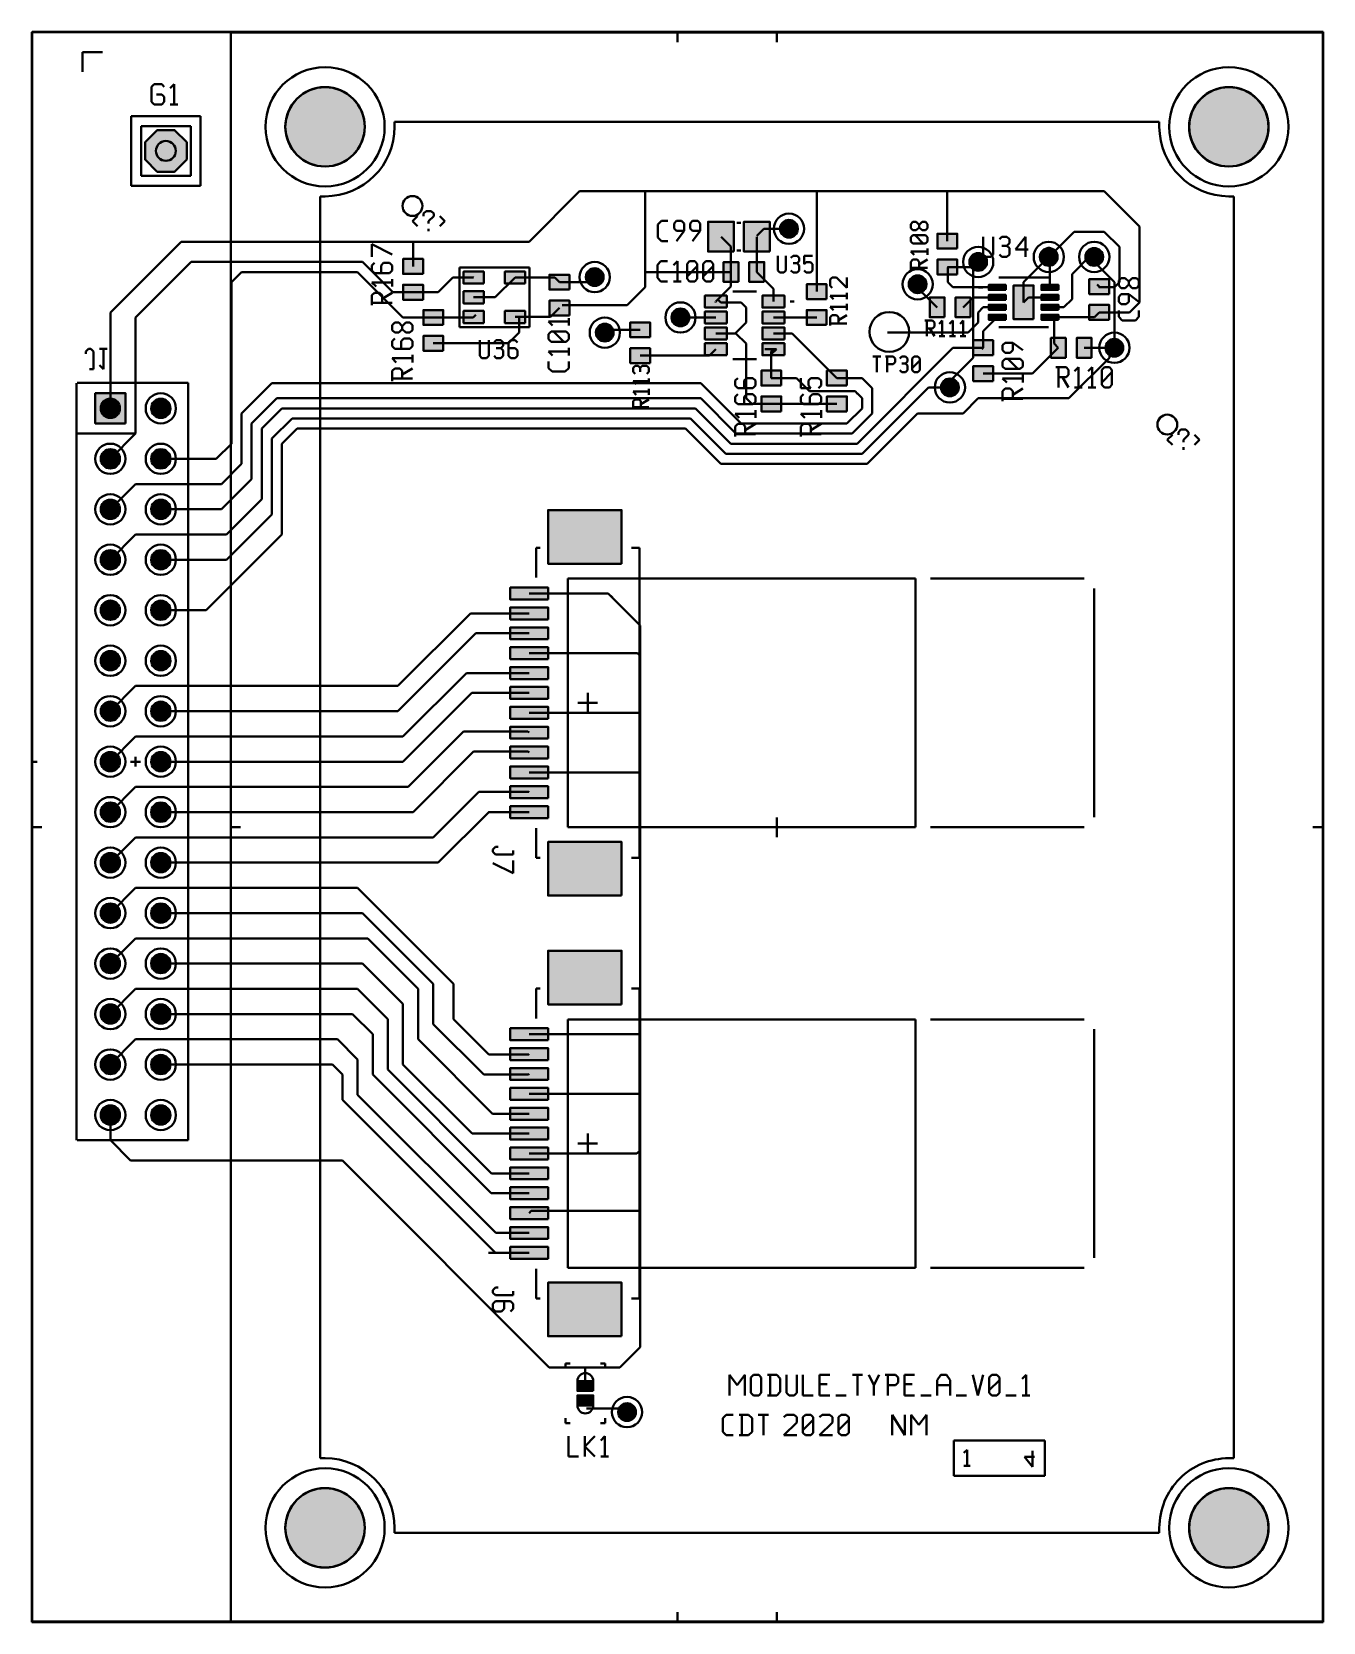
# Model space of a CAD drawing. Header units: millimetres. Extents: x 3 to 68, y 3.3 to 83.4.
import ezdxf

# ---------------------------------------------------------------- set-up
doc = ezdxf.new("R2010")
doc.units = ezdxf.units.MM
for name, color, linetype in [('bottom_copper', 7, 'Continuous'), ('bottom_silk', 7, 'Continuous'), ('drill_plated', 7, 'Continuous'), ('outline', 7, 'Continuous'), ('top_copper', 7, 'Continuous'), ('top_silk', 7, 'Continuous')]:
    doc.layers.add(name, color=color, linetype=linetype)

msp = doc.modelspace()

# ---------------------------------------------------------------- hatches: boundary and pattern name
at = {"layer": 'bottom_copper', "lineweight": 40}
for points in [[(19.686, 78.194), (19.572, 77.819), (19.387, 77.473), (19.138, 77.17), (18.835, 76.921), (18.489, 76.736), (18.114, 76.622), (17.724, 76.584), (17.334, 76.622), (16.959, 76.736), (16.613, 76.921), (16.31, 77.17), (16.061, 77.473), (15.876, 77.819), (15.762, 78.194), (15.724, 78.584), (15.762, 78.974), (15.876, 79.349), (16.061, 79.695), (16.31, 79.998), (16.613, 80.247), (16.959, 80.432), (17.334, 80.546), (17.724, 80.584), (18.114, 80.546), (18.489, 80.432), (18.835, 80.247), (19.138, 79.998), (19.387, 79.695), (19.572, 79.349), (19.686, 78.974), (19.724, 78.584), (19.686, 78.194)], [(65.186, 78.194), (65.072, 77.819), (64.887, 77.473), (64.638, 77.17), (64.335, 76.921), (63.989, 76.736), (63.614, 76.622), (63.224, 76.584), (62.834, 76.622), (62.459, 76.736), (62.113, 76.921), (61.81, 77.17), (61.561, 77.473), (61.376, 77.819), (61.262, 78.194), (61.224, 78.584), (61.262, 78.974), (61.376, 79.349), (61.561, 79.695), (61.81, 79.998), (62.113, 80.247), (62.459, 80.432), (62.834, 80.546), (63.224, 80.584), (63.614, 80.546), (63.989, 80.432), (64.335, 80.247), (64.638, 79.998), (64.887, 79.695), (65.072, 79.349), (65.186, 78.974), (65.224, 78.584), (65.186, 78.194)], [(10.76, 76.935), (10.145, 76.32), (9.275, 76.32), (8.66, 76.935), (8.66, 77.805), (9.275, 78.42), (10.145, 78.42), (10.76, 77.805), (10.76, 76.935)], [(10.2, 77.272), (10.172, 77.179), (10.126, 77.092), (10.064, 77.016), (9.988, 76.954), (9.901, 76.908), (9.808, 76.88), (9.71, 76.87), (9.612, 76.88), (9.519, 76.908), (9.432, 76.954), (9.356, 77.016), (9.294, 77.092), (9.248, 77.179), (9.22, 77.272), (9.21, 77.37), (9.22, 77.468), (9.248, 77.561), (9.294, 77.648), (9.356, 77.724), (9.432, 77.786), (9.519, 77.832), (9.612, 77.86), (9.71, 77.87), (9.808, 77.86), (9.901, 77.832), (9.988, 77.786), (10.064, 77.724), (10.126, 77.648), (10.172, 77.561), (10.2, 77.468), (10.21, 77.37), (10.2, 77.272)], [(41.515, 73.367), (41.49, 73.284), (41.449, 73.207), (41.393, 73.14), (41.326, 73.084), (41.249, 73.043), (41.166, 73.018), (41.079, 73.009), (40.992, 73.018), (40.909, 73.043), (40.832, 73.084), (40.765, 73.14), (40.709, 73.207), (40.668, 73.284), (40.643, 73.367), (40.635, 73.454), (40.643, 73.541), (40.668, 73.624), (40.709, 73.701), (40.765, 73.768), (40.832, 73.824), (40.909, 73.865), (40.992, 73.89), (41.079, 73.898), (41.166, 73.89), (41.249, 73.865), (41.326, 73.824), (41.393, 73.768), (41.449, 73.701), (41.49, 73.624), (41.515, 73.541), (41.523, 73.454), (41.515, 73.367)], [(51.04, 71.695), (51.015, 71.612), (50.974, 71.535), (50.918, 71.468), (50.851, 71.412), (50.774, 71.371), (50.691, 71.346), (50.604, 71.337), (50.517, 71.346), (50.434, 71.371), (50.357, 71.412), (50.29, 71.468), (50.234, 71.535), (50.193, 71.612), (50.168, 71.695), (50.16, 71.782), (50.168, 71.869), (50.193, 71.952), (50.234, 72.029), (50.29, 72.096), (50.357, 72.152), (50.434, 72.193), (50.517, 72.218), (50.604, 72.227), (50.691, 72.218), (50.774, 72.193), (50.851, 72.152), (50.918, 72.096), (50.974, 72.029), (51.015, 71.952), (51.04, 71.869), (51.048, 71.782), (51.04, 71.695)], [(54.596, 71.949), (54.571, 71.866), (54.53, 71.789), (54.474, 71.722), (54.407, 71.666), (54.33, 71.625), (54.247, 71.6), (54.16, 71.591), (54.073, 71.6), (53.99, 71.625), (53.913, 71.666), (53.846, 71.722), (53.79, 71.789), (53.749, 71.866), (53.724, 71.949), (53.715, 72.036), (53.724, 72.123), (53.749, 72.206), (53.79, 72.283), (53.846, 72.35), (53.913, 72.406), (53.99, 72.447), (54.073, 72.472), (54.16, 72.481), (54.247, 72.472), (54.33, 72.447), (54.407, 72.406), (54.474, 72.35), (54.53, 72.283), (54.571, 72.206), (54.596, 72.123), (54.604, 72.036), (54.596, 71.949)], [(56.882, 71.949), (56.857, 71.866), (56.816, 71.789), (56.76, 71.722), (56.693, 71.666), (56.616, 71.625), (56.533, 71.6), (56.446, 71.591), (56.359, 71.6), (56.276, 71.625), (56.199, 71.666), (56.132, 71.722), (56.076, 71.789), (56.035, 71.866), (56.01, 71.949), (56.002, 72.036), (56.01, 72.123), (56.035, 72.206), (56.076, 72.283), (56.132, 72.35), (56.199, 72.406), (56.276, 72.447), (56.359, 72.472), (56.446, 72.481), (56.533, 72.472), (56.616, 72.447), (56.693, 72.406), (56.76, 72.35), (56.816, 72.283), (56.857, 72.206), (56.882, 72.123), (56.891, 72.036), (56.882, 71.949)], [(31.736, 70.933), (31.711, 70.85), (31.67, 70.773), (31.614, 70.706), (31.547, 70.65), (31.47, 70.609), (31.387, 70.584), (31.3, 70.575), (31.213, 70.584), (31.13, 70.609), (31.053, 70.65), (30.986, 70.706), (30.93, 70.773), (30.889, 70.85), (30.864, 70.933), (30.855, 71.02), (30.864, 71.107), (30.889, 71.19), (30.93, 71.267), (30.986, 71.334), (31.053, 71.39), (31.13, 71.431), (31.213, 71.456), (31.3, 71.465), (31.387, 71.456), (31.47, 71.431), (31.547, 71.39), (31.614, 71.334), (31.67, 71.267), (31.711, 71.19), (31.736, 71.107), (31.744, 71.02), (31.736, 70.933)], [(47.992, 70.573), (47.967, 70.49), (47.926, 70.413), (47.87, 70.346), (47.803, 70.29), (47.726, 70.249), (47.643, 70.224), (47.556, 70.215), (47.469, 70.224), (47.386, 70.249), (47.309, 70.29), (47.242, 70.346), (47.186, 70.413), (47.145, 70.49), (47.12, 70.573), (47.111, 70.66), (47.12, 70.747), (47.145, 70.83), (47.186, 70.907), (47.242, 70.974), (47.309, 71.03), (47.386, 71.071), (47.469, 71.096), (47.556, 71.105), (47.643, 71.096), (47.726, 71.071), (47.803, 71.03), (47.87, 70.974), (47.926, 70.907), (47.967, 70.83), (47.992, 70.747), (48.001, 70.66), (47.992, 70.573)], [(36.054, 68.901), (36.029, 68.818), (35.988, 68.741), (35.932, 68.674), (35.865, 68.618), (35.788, 68.577), (35.705, 68.552), (35.618, 68.543), (35.531, 68.552), (35.448, 68.577), (35.371, 68.618), (35.304, 68.674), (35.248, 68.741), (35.207, 68.818), (35.182, 68.901), (35.173, 68.988), (35.182, 69.075), (35.207, 69.158), (35.248, 69.235), (35.304, 69.302), (35.371, 69.358), (35.448, 69.399), (35.531, 69.424), (35.618, 69.433), (35.705, 69.424), (35.788, 69.399), (35.865, 69.358), (35.932, 69.302), (35.988, 69.235), (36.029, 69.158), (36.054, 69.075), (36.062, 68.988), (36.054, 68.901)], [(32.244, 68.139), (32.219, 68.056), (32.178, 67.979), (32.122, 67.912), (32.055, 67.856), (31.978, 67.815), (31.895, 67.79), (31.808, 67.781), (31.721, 67.79), (31.638, 67.815), (31.561, 67.856), (31.494, 67.912), (31.438, 67.979), (31.397, 68.056), (31.372, 68.139), (31.363, 68.226), (31.372, 68.313), (31.397, 68.396), (31.438, 68.473), (31.494, 68.54), (31.561, 68.596), (31.638, 68.637), (31.721, 68.662), (31.808, 68.671), (31.895, 68.662), (31.978, 68.637), (32.055, 68.596), (32.122, 68.54), (32.178, 68.473), (32.219, 68.396), (32.244, 68.313), (32.252, 68.226), (32.244, 68.139)], [(57.898, 67.377), (57.873, 67.294), (57.832, 67.217), (57.776, 67.15), (57.709, 67.094), (57.632, 67.053), (57.549, 67.028), (57.462, 67.019), (57.375, 67.028), (57.292, 67.053), (57.215, 67.094), (57.148, 67.15), (57.092, 67.217), (57.051, 67.294), (57.026, 67.377), (57.018, 67.464), (57.026, 67.551), (57.051, 67.634), (57.092, 67.711), (57.148, 67.778), (57.215, 67.834), (57.292, 67.875), (57.375, 67.9), (57.462, 67.909), (57.549, 67.9), (57.632, 67.875), (57.709, 67.834), (57.776, 67.778), (57.832, 67.711), (57.873, 67.634), (57.898, 67.551), (57.907, 67.464), (57.898, 67.377)], [(49.615, 65.383), (49.59, 65.299), (49.548, 65.223), (49.493, 65.155), (49.426, 65.1), (49.349, 65.059), (49.266, 65.034), (49.179, 65.025), (49.092, 65.034), (49.009, 65.059), (48.932, 65.1), (48.865, 65.155), (48.809, 65.223), (48.768, 65.299), (48.743, 65.383), (48.734, 65.469), (48.743, 65.556), (48.768, 65.64), (48.809, 65.716), (48.865, 65.784), (48.932, 65.839), (49.009, 65.88), (49.092, 65.905), (49.179, 65.914), (49.266, 65.905), (49.349, 65.88), (49.426, 65.839), (49.493, 65.784), (49.548, 65.716), (49.59, 65.64), (49.615, 65.556), (49.623, 65.469), (49.615, 65.383)], [(7.678, 63.654), (6.154, 63.654), (6.154, 65.178), (7.678, 65.178), (7.678, 63.654)], [(7.389, 64.322), (7.362, 64.231), (7.317, 64.148), (7.257, 64.075), (7.184, 64.015), (7.101, 63.97), (7.01, 63.943), (6.916, 63.933), (6.822, 63.943), (6.731, 63.97), (6.648, 64.015), (6.575, 64.075), (6.515, 64.148), (6.47, 64.231), (6.443, 64.322), (6.433, 64.416), (6.443, 64.51), (6.47, 64.601), (6.515, 64.684), (6.575, 64.757), (6.648, 64.817), (6.731, 64.862), (6.822, 64.889), (6.916, 64.899), (7.01, 64.889), (7.101, 64.862), (7.184, 64.817), (7.257, 64.757), (7.317, 64.684), (7.362, 64.601), (7.389, 64.51), (7.399, 64.416), (7.389, 64.322)], [(9.929, 64.322), (9.902, 64.231), (9.857, 64.148), (9.797, 64.075), (9.724, 64.015), (9.641, 63.97), (9.55, 63.943), (9.456, 63.933), (9.362, 63.943), (9.271, 63.97), (9.188, 64.015), (9.115, 64.075), (9.055, 64.148), (9.01, 64.231), (8.983, 64.322), (8.973, 64.416), (8.983, 64.51), (9.01, 64.601), (9.055, 64.684), (9.115, 64.757), (9.188, 64.817), (9.271, 64.862), (9.362, 64.889), (9.456, 64.899), (9.55, 64.889), (9.641, 64.862), (9.724, 64.817), (9.797, 64.757), (9.857, 64.684), (9.902, 64.601), (9.929, 64.51), (9.939, 64.416), (9.929, 64.322)], [(7.389, 61.782), (7.362, 61.691), (7.317, 61.608), (7.257, 61.535), (7.184, 61.475), (7.101, 61.43), (7.01, 61.403), (6.916, 61.393), (6.822, 61.403), (6.731, 61.43), (6.648, 61.475), (6.575, 61.535), (6.515, 61.608), (6.47, 61.691), (6.443, 61.782), (6.433, 61.876), (6.443, 61.97), (6.47, 62.061), (6.515, 62.144), (6.575, 62.217), (6.648, 62.277), (6.731, 62.322), (6.822, 62.349), (6.916, 62.359), (7.01, 62.349), (7.101, 62.322), (7.184, 62.277), (7.257, 62.217), (7.317, 62.144), (7.362, 62.061), (7.389, 61.97), (7.399, 61.876), (7.389, 61.782)], [(9.929, 61.782), (9.902, 61.691), (9.857, 61.608), (9.797, 61.535), (9.724, 61.475), (9.641, 61.43), (9.55, 61.403), (9.456, 61.393), (9.362, 61.403), (9.271, 61.43), (9.188, 61.475), (9.115, 61.535), (9.055, 61.608), (9.01, 61.691), (8.983, 61.782), (8.973, 61.876), (8.983, 61.97), (9.01, 62.061), (9.055, 62.144), (9.115, 62.217), (9.188, 62.277), (9.271, 62.322), (9.362, 62.349), (9.456, 62.359), (9.55, 62.349), (9.641, 62.322), (9.724, 62.277), (9.797, 62.217), (9.857, 62.144), (9.902, 62.061), (9.929, 61.97), (9.939, 61.876), (9.929, 61.782)], [(7.389, 59.242), (7.362, 59.151), (7.317, 59.068), (7.257, 58.995), (7.184, 58.935), (7.101, 58.89), (7.01, 58.863), (6.916, 58.853), (6.822, 58.863), (6.731, 58.89), (6.648, 58.935), (6.575, 58.995), (6.515, 59.068), (6.47, 59.151), (6.443, 59.242), (6.433, 59.336), (6.443, 59.43), (6.47, 59.521), (6.515, 59.604), (6.575, 59.677), (6.648, 59.737), (6.731, 59.782), (6.822, 59.809), (6.916, 59.819), (7.01, 59.809), (7.101, 59.782), (7.184, 59.737), (7.257, 59.677), (7.317, 59.604), (7.362, 59.521), (7.389, 59.43), (7.399, 59.336), (7.389, 59.242)], [(9.929, 59.242), (9.902, 59.151), (9.857, 59.068), (9.797, 58.995), (9.724, 58.935), (9.641, 58.89), (9.55, 58.863), (9.456, 58.853), (9.362, 58.863), (9.271, 58.89), (9.188, 58.935), (9.115, 58.995), (9.055, 59.068), (9.01, 59.151), (8.983, 59.242), (8.973, 59.336), (8.983, 59.43), (9.01, 59.521), (9.055, 59.604), (9.115, 59.677), (9.188, 59.737), (9.271, 59.782), (9.362, 59.809), (9.456, 59.819), (9.55, 59.809), (9.641, 59.782), (9.724, 59.737), (9.797, 59.677), (9.857, 59.604), (9.902, 59.521), (9.929, 59.43), (9.939, 59.336), (9.929, 59.242)], [(7.389, 56.702), (7.362, 56.611), (7.317, 56.528), (7.257, 56.455), (7.184, 56.395), (7.101, 56.35), (7.01, 56.323), (6.916, 56.313), (6.822, 56.323), (6.731, 56.35), (6.648, 56.395), (6.575, 56.455), (6.515, 56.528), (6.47, 56.611), (6.443, 56.702), (6.433, 56.796), (6.443, 56.89), (6.47, 56.981), (6.515, 57.064), (6.575, 57.137), (6.648, 57.197), (6.731, 57.242), (6.822, 57.269), (6.916, 57.279), (7.01, 57.269), (7.101, 57.242), (7.184, 57.197), (7.257, 57.137), (7.317, 57.064), (7.362, 56.981), (7.389, 56.89), (7.399, 56.796), (7.389, 56.702)], [(9.929, 56.702), (9.902, 56.611), (9.857, 56.528), (9.797, 56.455), (9.724, 56.395), (9.641, 56.35), (9.55, 56.323), (9.456, 56.313), (9.362, 56.323), (9.271, 56.35), (9.188, 56.395), (9.115, 56.455), (9.055, 56.528), (9.01, 56.611), (8.983, 56.702), (8.973, 56.796), (8.983, 56.89), (9.01, 56.981), (9.055, 57.064), (9.115, 57.137), (9.188, 57.197), (9.271, 57.242), (9.362, 57.269), (9.456, 57.279), (9.55, 57.269), (9.641, 57.242), (9.724, 57.197), (9.797, 57.137), (9.857, 57.064), (9.902, 56.981), (9.929, 56.89), (9.939, 56.796), (9.929, 56.702)], [(7.389, 54.162), (7.362, 54.071), (7.317, 53.988), (7.257, 53.915), (7.184, 53.855), (7.101, 53.81), (7.01, 53.783), (6.916, 53.773), (6.822, 53.783), (6.731, 53.81), (6.648, 53.855), (6.575, 53.915), (6.515, 53.988), (6.47, 54.071), (6.443, 54.162), (6.433, 54.256), (6.443, 54.35), (6.47, 54.441), (6.515, 54.524), (6.575, 54.597), (6.648, 54.657), (6.731, 54.702), (6.822, 54.729), (6.916, 54.739), (7.01, 54.729), (7.101, 54.702), (7.184, 54.657), (7.257, 54.597), (7.317, 54.524), (7.362, 54.441), (7.389, 54.35), (7.399, 54.256), (7.389, 54.162)], [(9.929, 54.162), (9.902, 54.071), (9.857, 53.988), (9.797, 53.915), (9.724, 53.855), (9.641, 53.81), (9.55, 53.783), (9.456, 53.773), (9.362, 53.783), (9.271, 53.81), (9.188, 53.855), (9.115, 53.915), (9.055, 53.988), (9.01, 54.071), (8.983, 54.162), (8.973, 54.256), (8.983, 54.35), (9.01, 54.441), (9.055, 54.524), (9.115, 54.597), (9.188, 54.657), (9.271, 54.702), (9.362, 54.729), (9.456, 54.739), (9.55, 54.729), (9.641, 54.702), (9.724, 54.657), (9.797, 54.597), (9.857, 54.524), (9.902, 54.441), (9.929, 54.35), (9.939, 54.256), (9.929, 54.162)], [(7.389, 51.622), (7.362, 51.531), (7.317, 51.448), (7.257, 51.375), (7.184, 51.315), (7.101, 51.27), (7.01, 51.243), (6.916, 51.233), (6.822, 51.243), (6.731, 51.27), (6.648, 51.315), (6.575, 51.375), (6.515, 51.448), (6.47, 51.531), (6.443, 51.622), (6.433, 51.716), (6.443, 51.81), (6.47, 51.901), (6.515, 51.984), (6.575, 52.057), (6.648, 52.117), (6.731, 52.162), (6.822, 52.189), (6.916, 52.199), (7.01, 52.189), (7.101, 52.162), (7.184, 52.117), (7.257, 52.057), (7.317, 51.984), (7.362, 51.901), (7.389, 51.81), (7.399, 51.716), (7.389, 51.622)], [(9.929, 51.622), (9.902, 51.531), (9.857, 51.448), (9.797, 51.375), (9.724, 51.315), (9.641, 51.27), (9.55, 51.243), (9.456, 51.233), (9.362, 51.243), (9.271, 51.27), (9.188, 51.315), (9.115, 51.375), (9.055, 51.448), (9.01, 51.531), (8.983, 51.622), (8.973, 51.716), (8.983, 51.81), (9.01, 51.901), (9.055, 51.984), (9.115, 52.057), (9.188, 52.117), (9.271, 52.162), (9.362, 52.189), (9.456, 52.199), (9.55, 52.189), (9.641, 52.162), (9.724, 52.117), (9.797, 52.057), (9.857, 51.984), (9.902, 51.901), (9.929, 51.81), (9.939, 51.716), (9.929, 51.622)], [(7.389, 49.082), (7.362, 48.991), (7.317, 48.908), (7.257, 48.835), (7.184, 48.775), (7.101, 48.73), (7.01, 48.703), (6.916, 48.693), (6.822, 48.703), (6.731, 48.73), (6.648, 48.775), (6.575, 48.835), (6.515, 48.908), (6.47, 48.991), (6.443, 49.082), (6.433, 49.176), (6.443, 49.27), (6.47, 49.361), (6.515, 49.444), (6.575, 49.517), (6.648, 49.577), (6.731, 49.622), (6.822, 49.649), (6.916, 49.659), (7.01, 49.649), (7.101, 49.622), (7.184, 49.577), (7.257, 49.517), (7.317, 49.444), (7.362, 49.361), (7.389, 49.27), (7.399, 49.176), (7.389, 49.082)], [(9.929, 49.082), (9.902, 48.991), (9.857, 48.908), (9.797, 48.835), (9.724, 48.775), (9.641, 48.73), (9.55, 48.703), (9.456, 48.693), (9.362, 48.703), (9.271, 48.73), (9.188, 48.775), (9.115, 48.835), (9.055, 48.908), (9.01, 48.991), (8.983, 49.082), (8.973, 49.176), (8.983, 49.27), (9.01, 49.361), (9.055, 49.444), (9.115, 49.517), (9.188, 49.577), (9.271, 49.622), (9.362, 49.649), (9.456, 49.659), (9.55, 49.649), (9.641, 49.622), (9.724, 49.577), (9.797, 49.517), (9.857, 49.444), (9.902, 49.361), (9.929, 49.27), (9.939, 49.176), (9.929, 49.082)], [(7.389, 46.542), (7.362, 46.451), (7.317, 46.368), (7.257, 46.295), (7.184, 46.235), (7.101, 46.19), (7.01, 46.163), (6.916, 46.153), (6.822, 46.163), (6.731, 46.19), (6.648, 46.235), (6.575, 46.295), (6.515, 46.368), (6.47, 46.451), (6.443, 46.542), (6.433, 46.636), (6.443, 46.73), (6.47, 46.821), (6.515, 46.904), (6.575, 46.977), (6.648, 47.037), (6.731, 47.082), (6.822, 47.109), (6.916, 47.119), (7.01, 47.109), (7.101, 47.082), (7.184, 47.037), (7.257, 46.977), (7.317, 46.904), (7.362, 46.821), (7.389, 46.73), (7.399, 46.636), (7.389, 46.542)], [(9.929, 46.542), (9.902, 46.451), (9.857, 46.368), (9.797, 46.295), (9.724, 46.235), (9.641, 46.19), (9.55, 46.163), (9.456, 46.153), (9.362, 46.163), (9.271, 46.19), (9.188, 46.235), (9.115, 46.295), (9.055, 46.368), (9.01, 46.451), (8.983, 46.542), (8.973, 46.636), (8.983, 46.73), (9.01, 46.821), (9.055, 46.904), (9.115, 46.977), (9.188, 47.037), (9.271, 47.082), (9.362, 47.109), (9.456, 47.119), (9.55, 47.109), (9.641, 47.082), (9.724, 47.037), (9.797, 46.977), (9.857, 46.904), (9.902, 46.821), (9.929, 46.73), (9.939, 46.636), (9.929, 46.542)], [(7.389, 44.002), (7.362, 43.911), (7.317, 43.828), (7.257, 43.755), (7.184, 43.695), (7.101, 43.65), (7.01, 43.623), (6.916, 43.613), (6.822, 43.623), (6.731, 43.65), (6.648, 43.695), (6.575, 43.755), (6.515, 43.828), (6.47, 43.911), (6.443, 44.002), (6.433, 44.096), (6.443, 44.19), (6.47, 44.281), (6.515, 44.364), (6.575, 44.437), (6.648, 44.497), (6.731, 44.542), (6.822, 44.569), (6.916, 44.579), (7.01, 44.569), (7.101, 44.542), (7.184, 44.497), (7.257, 44.437), (7.317, 44.364), (7.362, 44.281), (7.389, 44.19), (7.399, 44.096), (7.389, 44.002)], [(9.929, 44.002), (9.902, 43.911), (9.857, 43.828), (9.797, 43.755), (9.724, 43.695), (9.641, 43.65), (9.55, 43.623), (9.456, 43.613), (9.362, 43.623), (9.271, 43.65), (9.188, 43.695), (9.115, 43.755), (9.055, 43.828), (9.01, 43.911), (8.983, 44.002), (8.973, 44.096), (8.983, 44.19), (9.01, 44.281), (9.055, 44.364), (9.115, 44.437), (9.188, 44.497), (9.271, 44.542), (9.362, 44.569), (9.456, 44.579), (9.55, 44.569), (9.641, 44.542), (9.724, 44.497), (9.797, 44.437), (9.857, 44.364), (9.902, 44.281), (9.929, 44.19), (9.939, 44.096), (9.929, 44.002)], [(7.389, 41.462), (7.362, 41.371), (7.317, 41.288), (7.257, 41.215), (7.184, 41.155), (7.101, 41.11), (7.01, 41.083), (6.916, 41.073), (6.822, 41.083), (6.731, 41.11), (6.648, 41.155), (6.575, 41.215), (6.515, 41.288), (6.47, 41.371), (6.443, 41.462), (6.433, 41.556), (6.443, 41.65), (6.47, 41.741), (6.515, 41.824), (6.575, 41.897), (6.648, 41.957), (6.731, 42.002), (6.822, 42.029), (6.916, 42.039), (7.01, 42.029), (7.101, 42.002), (7.184, 41.957), (7.257, 41.897), (7.317, 41.824), (7.362, 41.741), (7.389, 41.65), (7.399, 41.556), (7.389, 41.462)], [(9.929, 41.462), (9.902, 41.371), (9.857, 41.288), (9.797, 41.215), (9.724, 41.155), (9.641, 41.11), (9.55, 41.083), (9.456, 41.073), (9.362, 41.083), (9.271, 41.11), (9.188, 41.155), (9.115, 41.215), (9.055, 41.288), (9.01, 41.371), (8.983, 41.462), (8.973, 41.556), (8.983, 41.65), (9.01, 41.741), (9.055, 41.824), (9.115, 41.897), (9.188, 41.957), (9.271, 42.002), (9.362, 42.029), (9.456, 42.039), (9.55, 42.029), (9.641, 42.002), (9.724, 41.957), (9.797, 41.897), (9.857, 41.824), (9.902, 41.741), (9.929, 41.65), (9.939, 41.556), (9.929, 41.462)], [(7.389, 38.922), (7.362, 38.831), (7.317, 38.748), (7.257, 38.675), (7.184, 38.615), (7.101, 38.57), (7.01, 38.543), (6.916, 38.533), (6.822, 38.543), (6.731, 38.57), (6.648, 38.615), (6.575, 38.675), (6.515, 38.748), (6.47, 38.831), (6.443, 38.922), (6.433, 39.016), (6.443, 39.11), (6.47, 39.201), (6.515, 39.284), (6.575, 39.357), (6.648, 39.417), (6.731, 39.462), (6.822, 39.489), (6.916, 39.499), (7.01, 39.489), (7.101, 39.462), (7.184, 39.417), (7.257, 39.357), (7.317, 39.284), (7.362, 39.201), (7.389, 39.11), (7.399, 39.016), (7.389, 38.922)], [(9.929, 38.922), (9.902, 38.831), (9.857, 38.748), (9.797, 38.675), (9.724, 38.615), (9.641, 38.57), (9.55, 38.543), (9.456, 38.533), (9.362, 38.543), (9.271, 38.57), (9.188, 38.615), (9.115, 38.675), (9.055, 38.748), (9.01, 38.831), (8.983, 38.922), (8.973, 39.016), (8.983, 39.11), (9.01, 39.201), (9.055, 39.284), (9.115, 39.357), (9.188, 39.417), (9.271, 39.462), (9.362, 39.489), (9.456, 39.499), (9.55, 39.489), (9.641, 39.462), (9.724, 39.417), (9.797, 39.357), (9.857, 39.284), (9.902, 39.201), (9.929, 39.11), (9.939, 39.016), (9.929, 38.922)], [(7.389, 36.382), (7.362, 36.291), (7.317, 36.208), (7.257, 36.135), (7.184, 36.075), (7.101, 36.03), (7.01, 36.003), (6.916, 35.993), (6.822, 36.003), (6.731, 36.03), (6.648, 36.075), (6.575, 36.135), (6.515, 36.208), (6.47, 36.291), (6.443, 36.382), (6.433, 36.476), (6.443, 36.57), (6.47, 36.661), (6.515, 36.744), (6.575, 36.817), (6.648, 36.877), (6.731, 36.922), (6.822, 36.949), (6.916, 36.959), (7.01, 36.949), (7.101, 36.922), (7.184, 36.877), (7.257, 36.817), (7.317, 36.744), (7.362, 36.661), (7.389, 36.57), (7.399, 36.476), (7.389, 36.382)], [(9.929, 36.382), (9.902, 36.291), (9.857, 36.208), (9.797, 36.135), (9.724, 36.075), (9.641, 36.03), (9.55, 36.003), (9.456, 35.993), (9.362, 36.003), (9.271, 36.03), (9.188, 36.075), (9.115, 36.135), (9.055, 36.208), (9.01, 36.291), (8.983, 36.382), (8.973, 36.476), (8.983, 36.57), (9.01, 36.661), (9.055, 36.744), (9.115, 36.817), (9.188, 36.877), (9.271, 36.922), (9.362, 36.949), (9.456, 36.959), (9.55, 36.949), (9.641, 36.922), (9.724, 36.877), (9.797, 36.817), (9.857, 36.744), (9.902, 36.661), (9.929, 36.57), (9.939, 36.476), (9.929, 36.382)], [(7.389, 33.842), (7.362, 33.751), (7.317, 33.668), (7.257, 33.595), (7.184, 33.535), (7.101, 33.49), (7.01, 33.463), (6.916, 33.453), (6.822, 33.463), (6.731, 33.49), (6.648, 33.535), (6.575, 33.595), (6.515, 33.668), (6.47, 33.751), (6.443, 33.842), (6.433, 33.936), (6.443, 34.03), (6.47, 34.121), (6.515, 34.204), (6.575, 34.277), (6.648, 34.337), (6.731, 34.382), (6.822, 34.409), (6.916, 34.419), (7.01, 34.409), (7.101, 34.382), (7.184, 34.337), (7.257, 34.277), (7.317, 34.204), (7.362, 34.121), (7.389, 34.03), (7.399, 33.936), (7.389, 33.842)], [(9.929, 33.842), (9.902, 33.751), (9.857, 33.668), (9.797, 33.595), (9.724, 33.535), (9.641, 33.49), (9.55, 33.463), (9.456, 33.453), (9.362, 33.463), (9.271, 33.49), (9.188, 33.535), (9.115, 33.595), (9.055, 33.668), (9.01, 33.751), (8.983, 33.842), (8.973, 33.936), (8.983, 34.03), (9.01, 34.121), (9.055, 34.204), (9.115, 34.277), (9.188, 34.337), (9.271, 34.382), (9.362, 34.409), (9.456, 34.419), (9.55, 34.409), (9.641, 34.382), (9.724, 34.337), (9.797, 34.277), (9.857, 34.204), (9.902, 34.121), (9.929, 34.03), (9.939, 33.936), (9.929, 33.842)], [(7.389, 31.302), (7.362, 31.211), (7.317, 31.128), (7.257, 31.055), (7.184, 30.995), (7.101, 30.95), (7.01, 30.923), (6.916, 30.913), (6.822, 30.923), (6.731, 30.95), (6.648, 30.995), (6.575, 31.055), (6.515, 31.128), (6.47, 31.211), (6.443, 31.302), (6.433, 31.396), (6.443, 31.49), (6.47, 31.581), (6.515, 31.664), (6.575, 31.737), (6.648, 31.797), (6.731, 31.842), (6.822, 31.869), (6.916, 31.879), (7.01, 31.869), (7.101, 31.842), (7.184, 31.797), (7.257, 31.737), (7.317, 31.664), (7.362, 31.581), (7.389, 31.49), (7.399, 31.396), (7.389, 31.302)], [(9.929, 31.302), (9.902, 31.211), (9.857, 31.128), (9.797, 31.055), (9.724, 30.995), (9.641, 30.95), (9.55, 30.923), (9.456, 30.913), (9.362, 30.923), (9.271, 30.95), (9.188, 30.995), (9.115, 31.055), (9.055, 31.128), (9.01, 31.211), (8.983, 31.302), (8.973, 31.396), (8.983, 31.49), (9.01, 31.581), (9.055, 31.664), (9.115, 31.737), (9.188, 31.797), (9.271, 31.842), (9.362, 31.869), (9.456, 31.879), (9.55, 31.869), (9.641, 31.842), (9.724, 31.797), (9.797, 31.737), (9.857, 31.664), (9.902, 31.581), (9.929, 31.49), (9.939, 31.396), (9.929, 31.302)], [(7.389, 28.762), (7.362, 28.671), (7.317, 28.588), (7.257, 28.515), (7.184, 28.455), (7.101, 28.41), (7.01, 28.383), (6.916, 28.373), (6.822, 28.383), (6.731, 28.41), (6.648, 28.455), (6.575, 28.515), (6.515, 28.588), (6.47, 28.671), (6.443, 28.762), (6.433, 28.856), (6.443, 28.95), (6.47, 29.041), (6.515, 29.124), (6.575, 29.197), (6.648, 29.257), (6.731, 29.302), (6.822, 29.329), (6.916, 29.339), (7.01, 29.329), (7.101, 29.302), (7.184, 29.257), (7.257, 29.197), (7.317, 29.124), (7.362, 29.041), (7.389, 28.95), (7.399, 28.856), (7.389, 28.762)], [(9.929, 28.762), (9.902, 28.671), (9.857, 28.588), (9.797, 28.515), (9.724, 28.455), (9.641, 28.41), (9.55, 28.383), (9.456, 28.373), (9.362, 28.383), (9.271, 28.41), (9.188, 28.455), (9.115, 28.515), (9.055, 28.588), (9.01, 28.671), (8.983, 28.762), (8.973, 28.856), (8.983, 28.95), (9.01, 29.041), (9.055, 29.124), (9.115, 29.197), (9.188, 29.257), (9.271, 29.302), (9.362, 29.329), (9.456, 29.339), (9.55, 29.329), (9.641, 29.302), (9.724, 29.257), (9.797, 29.197), (9.857, 29.124), (9.902, 29.041), (9.929, 28.95), (9.939, 28.856), (9.929, 28.762)], [(33.362, 13.819), (33.337, 13.735), (33.296, 13.659), (33.241, 13.591), (33.173, 13.536), (33.096, 13.495), (33.013, 13.47), (32.926, 13.461), (32.839, 13.47), (32.756, 13.495), (32.679, 13.536), (32.612, 13.591), (32.557, 13.659), (32.516, 13.735), (32.49, 13.819), (32.482, 13.906), (32.49, 13.992), (32.516, 14.076), (32.557, 14.153), (32.612, 14.22), (32.679, 14.275), (32.756, 14.316), (32.839, 14.342), (32.926, 14.35), (33.013, 14.342), (33.096, 14.316), (33.173, 14.275), (33.241, 14.22), (33.296, 14.153), (33.337, 14.076), (33.362, 13.992), (33.371, 13.906), (33.362, 13.819)], [(19.686, 7.694), (19.572, 7.319), (19.387, 6.973), (19.138, 6.67), (18.835, 6.421), (18.489, 6.236), (18.114, 6.122), (17.724, 6.084), (17.334, 6.122), (16.959, 6.236), (16.613, 6.421), (16.31, 6.67), (16.061, 6.973), (15.876, 7.319), (15.762, 7.694), (15.724, 8.084), (15.762, 8.474), (15.876, 8.849), (16.061, 9.195), (16.31, 9.498), (16.613, 9.747), (16.959, 9.932), (17.334, 10.046), (17.724, 10.084), (18.114, 10.046), (18.489, 9.932), (18.835, 9.747), (19.138, 9.498), (19.387, 9.195), (19.572, 8.849), (19.686, 8.474), (19.724, 8.084), (19.686, 7.694)], [(65.186, 7.694), (65.072, 7.319), (64.887, 6.973), (64.638, 6.67), (64.335, 6.421), (63.989, 6.236), (63.614, 6.122), (63.224, 6.084), (62.834, 6.122), (62.459, 6.236), (62.113, 6.421), (61.81, 6.67), (61.561, 6.973), (61.376, 7.319), (61.262, 7.694), (61.224, 8.084), (61.262, 8.474), (61.376, 8.849), (61.561, 9.195), (61.81, 9.498), (62.113, 9.747), (62.459, 9.932), (62.834, 10.046), (63.224, 10.084), (63.614, 10.046), (63.989, 9.932), (64.335, 9.747), (64.638, 9.498), (64.887, 9.195), (65.072, 8.849), (65.186, 8.474), (65.224, 8.084), (65.186, 7.694)]]:
    msp.add_hatch(color=7, dxfattribs=at).paths.add_polyline_path(points, flags=0)
at = {"layer": 'drill_plated', "lineweight": 40}
for points in [[(19.686, 78.194), (19.572, 77.819), (19.387, 77.473), (19.138, 77.17), (18.835, 76.921), (18.489, 76.736), (18.114, 76.622), (17.724, 76.584), (17.334, 76.622), (16.959, 76.736), (16.613, 76.921), (16.31, 77.17), (16.061, 77.473), (15.876, 77.819), (15.762, 78.194), (15.724, 78.584), (15.762, 78.974), (15.876, 79.349), (16.061, 79.695), (16.31, 79.998), (16.613, 80.247), (16.959, 80.432), (17.334, 80.546), (17.724, 80.584), (18.114, 80.546), (18.489, 80.432), (18.835, 80.247), (19.138, 79.998), (19.387, 79.695), (19.572, 79.349), (19.686, 78.974), (19.724, 78.584), (19.686, 78.194)], [(65.186, 78.194), (65.072, 77.819), (64.887, 77.473), (64.638, 77.17), (64.335, 76.921), (63.989, 76.736), (63.614, 76.622), (63.224, 76.584), (62.834, 76.622), (62.459, 76.736), (62.113, 76.921), (61.81, 77.17), (61.561, 77.473), (61.376, 77.819), (61.262, 78.194), (61.224, 78.584), (61.262, 78.974), (61.376, 79.349), (61.561, 79.695), (61.81, 79.998), (62.113, 80.247), (62.459, 80.432), (62.834, 80.546), (63.224, 80.584), (63.614, 80.546), (63.989, 80.432), (64.335, 80.247), (64.638, 79.998), (64.887, 79.695), (65.072, 79.349), (65.186, 78.974), (65.224, 78.584), (65.186, 78.194)], [(10.2, 77.272), (10.172, 77.179), (10.126, 77.092), (10.064, 77.016), (9.988, 76.954), (9.901, 76.908), (9.808, 76.88), (9.71, 76.87), (9.612, 76.88), (9.519, 76.908), (9.432, 76.954), (9.356, 77.016), (9.294, 77.092), (9.248, 77.179), (9.22, 77.272), (9.21, 77.37), (9.22, 77.468), (9.248, 77.561), (9.294, 77.648), (9.356, 77.724), (9.432, 77.786), (9.519, 77.832), (9.612, 77.86), (9.71, 77.87), (9.808, 77.86), (9.901, 77.832), (9.988, 77.786), (10.064, 77.724), (10.126, 77.648), (10.172, 77.561), (10.2, 77.468), (10.21, 77.37), (10.2, 77.272)], [(41.515, 73.367), (41.49, 73.284), (41.449, 73.207), (41.393, 73.14), (41.326, 73.084), (41.249, 73.043), (41.166, 73.018), (41.079, 73.009), (40.992, 73.018), (40.909, 73.043), (40.832, 73.084), (40.765, 73.14), (40.709, 73.207), (40.668, 73.284), (40.643, 73.367), (40.635, 73.454), (40.643, 73.541), (40.668, 73.624), (40.709, 73.701), (40.765, 73.768), (40.832, 73.824), (40.909, 73.865), (40.992, 73.89), (41.079, 73.898), (41.166, 73.89), (41.249, 73.865), (41.326, 73.824), (41.393, 73.768), (41.449, 73.701), (41.49, 73.624), (41.515, 73.541), (41.523, 73.454), (41.515, 73.367)], [(51.04, 71.695), (51.015, 71.612), (50.974, 71.535), (50.918, 71.468), (50.851, 71.412), (50.774, 71.371), (50.691, 71.346), (50.604, 71.337), (50.517, 71.346), (50.434, 71.371), (50.357, 71.412), (50.29, 71.468), (50.234, 71.535), (50.193, 71.612), (50.168, 71.695), (50.16, 71.782), (50.168, 71.869), (50.193, 71.952), (50.234, 72.029), (50.29, 72.096), (50.357, 72.152), (50.434, 72.193), (50.517, 72.218), (50.604, 72.227), (50.691, 72.218), (50.774, 72.193), (50.851, 72.152), (50.918, 72.096), (50.974, 72.029), (51.015, 71.952), (51.04, 71.869), (51.048, 71.782), (51.04, 71.695)], [(54.596, 71.949), (54.571, 71.866), (54.53, 71.789), (54.474, 71.722), (54.407, 71.666), (54.33, 71.625), (54.247, 71.6), (54.16, 71.591), (54.073, 71.6), (53.99, 71.625), (53.913, 71.666), (53.846, 71.722), (53.79, 71.789), (53.749, 71.866), (53.724, 71.949), (53.715, 72.036), (53.724, 72.123), (53.749, 72.206), (53.79, 72.283), (53.846, 72.35), (53.913, 72.406), (53.99, 72.447), (54.073, 72.472), (54.16, 72.481), (54.247, 72.472), (54.33, 72.447), (54.407, 72.406), (54.474, 72.35), (54.53, 72.283), (54.571, 72.206), (54.596, 72.123), (54.604, 72.036), (54.596, 71.949)], [(56.882, 71.949), (56.857, 71.866), (56.816, 71.789), (56.76, 71.722), (56.693, 71.666), (56.616, 71.625), (56.533, 71.6), (56.446, 71.591), (56.359, 71.6), (56.276, 71.625), (56.199, 71.666), (56.132, 71.722), (56.076, 71.789), (56.035, 71.866), (56.01, 71.949), (56.002, 72.036), (56.01, 72.123), (56.035, 72.206), (56.076, 72.283), (56.132, 72.35), (56.199, 72.406), (56.276, 72.447), (56.359, 72.472), (56.446, 72.481), (56.533, 72.472), (56.616, 72.447), (56.693, 72.406), (56.76, 72.35), (56.816, 72.283), (56.857, 72.206), (56.882, 72.123), (56.891, 72.036), (56.882, 71.949)], [(31.736, 70.933), (31.711, 70.85), (31.67, 70.773), (31.614, 70.706), (31.547, 70.65), (31.47, 70.609), (31.387, 70.584), (31.3, 70.575), (31.213, 70.584), (31.13, 70.609), (31.053, 70.65), (30.986, 70.706), (30.93, 70.773), (30.889, 70.85), (30.864, 70.933), (30.855, 71.02), (30.864, 71.107), (30.889, 71.19), (30.93, 71.267), (30.986, 71.334), (31.053, 71.39), (31.13, 71.431), (31.213, 71.456), (31.3, 71.465), (31.387, 71.456), (31.47, 71.431), (31.547, 71.39), (31.614, 71.334), (31.67, 71.267), (31.711, 71.19), (31.736, 71.107), (31.744, 71.02), (31.736, 70.933)], [(47.992, 70.573), (47.967, 70.49), (47.926, 70.413), (47.87, 70.346), (47.803, 70.29), (47.726, 70.249), (47.643, 70.224), (47.556, 70.215), (47.469, 70.224), (47.386, 70.249), (47.309, 70.29), (47.242, 70.346), (47.186, 70.413), (47.145, 70.49), (47.12, 70.573), (47.111, 70.66), (47.12, 70.747), (47.145, 70.83), (47.186, 70.907), (47.242, 70.974), (47.309, 71.03), (47.386, 71.071), (47.469, 71.096), (47.556, 71.105), (47.643, 71.096), (47.726, 71.071), (47.803, 71.03), (47.87, 70.974), (47.926, 70.907), (47.967, 70.83), (47.992, 70.747), (48.001, 70.66), (47.992, 70.573)], [(36.054, 68.901), (36.029, 68.818), (35.988, 68.741), (35.932, 68.674), (35.865, 68.618), (35.788, 68.577), (35.705, 68.552), (35.618, 68.543), (35.531, 68.552), (35.448, 68.577), (35.371, 68.618), (35.304, 68.674), (35.248, 68.741), (35.207, 68.818), (35.182, 68.901), (35.173, 68.988), (35.182, 69.075), (35.207, 69.158), (35.248, 69.235), (35.304, 69.302), (35.371, 69.358), (35.448, 69.399), (35.531, 69.424), (35.618, 69.433), (35.705, 69.424), (35.788, 69.399), (35.865, 69.358), (35.932, 69.302), (35.988, 69.235), (36.029, 69.158), (36.054, 69.075), (36.062, 68.988), (36.054, 68.901)], [(32.244, 68.139), (32.219, 68.056), (32.178, 67.979), (32.122, 67.912), (32.055, 67.856), (31.978, 67.815), (31.895, 67.79), (31.808, 67.781), (31.721, 67.79), (31.638, 67.815), (31.561, 67.856), (31.494, 67.912), (31.438, 67.979), (31.397, 68.056), (31.372, 68.139), (31.363, 68.226), (31.372, 68.313), (31.397, 68.396), (31.438, 68.473), (31.494, 68.54), (31.561, 68.596), (31.638, 68.637), (31.721, 68.662), (31.808, 68.671), (31.895, 68.662), (31.978, 68.637), (32.055, 68.596), (32.122, 68.54), (32.178, 68.473), (32.219, 68.396), (32.244, 68.313), (32.252, 68.226), (32.244, 68.139)], [(57.898, 67.377), (57.873, 67.294), (57.832, 67.217), (57.776, 67.15), (57.709, 67.094), (57.632, 67.053), (57.549, 67.028), (57.462, 67.019), (57.375, 67.028), (57.292, 67.053), (57.215, 67.094), (57.148, 67.15), (57.092, 67.217), (57.051, 67.294), (57.026, 67.377), (57.018, 67.464), (57.026, 67.551), (57.051, 67.634), (57.092, 67.711), (57.148, 67.778), (57.215, 67.834), (57.292, 67.875), (57.375, 67.9), (57.462, 67.909), (57.549, 67.9), (57.632, 67.875), (57.709, 67.834), (57.776, 67.778), (57.832, 67.711), (57.873, 67.634), (57.898, 67.551), (57.907, 67.464), (57.898, 67.377)], [(49.615, 65.383), (49.59, 65.299), (49.548, 65.223), (49.493, 65.155), (49.426, 65.1), (49.349, 65.059), (49.266, 65.034), (49.179, 65.025), (49.092, 65.034), (49.009, 65.059), (48.932, 65.1), (48.865, 65.155), (48.809, 65.223), (48.768, 65.299), (48.743, 65.383), (48.734, 65.469), (48.743, 65.556), (48.768, 65.64), (48.809, 65.716), (48.865, 65.784), (48.932, 65.839), (49.009, 65.88), (49.092, 65.905), (49.179, 65.914), (49.266, 65.905), (49.349, 65.88), (49.426, 65.839), (49.493, 65.784), (49.548, 65.716), (49.59, 65.64), (49.615, 65.556), (49.623, 65.469), (49.615, 65.383)], [(7.389, 64.322), (7.362, 64.231), (7.317, 64.148), (7.257, 64.075), (7.184, 64.015), (7.101, 63.97), (7.01, 63.943), (6.916, 63.933), (6.822, 63.943), (6.731, 63.97), (6.648, 64.015), (6.575, 64.075), (6.515, 64.148), (6.47, 64.231), (6.443, 64.322), (6.433, 64.416), (6.443, 64.51), (6.47, 64.601), (6.515, 64.684), (6.575, 64.757), (6.648, 64.817), (6.731, 64.862), (6.822, 64.889), (6.916, 64.899), (7.01, 64.889), (7.101, 64.862), (7.184, 64.817), (7.257, 64.757), (7.317, 64.684), (7.362, 64.601), (7.389, 64.51), (7.399, 64.416), (7.389, 64.322)], [(9.929, 64.322), (9.902, 64.231), (9.857, 64.148), (9.797, 64.075), (9.724, 64.015), (9.641, 63.97), (9.55, 63.943), (9.456, 63.933), (9.362, 63.943), (9.271, 63.97), (9.188, 64.015), (9.115, 64.075), (9.055, 64.148), (9.01, 64.231), (8.983, 64.322), (8.973, 64.416), (8.983, 64.51), (9.01, 64.601), (9.055, 64.684), (9.115, 64.757), (9.188, 64.817), (9.271, 64.862), (9.362, 64.889), (9.456, 64.899), (9.55, 64.889), (9.641, 64.862), (9.724, 64.817), (9.797, 64.757), (9.857, 64.684), (9.902, 64.601), (9.929, 64.51), (9.939, 64.416), (9.929, 64.322)], [(7.389, 61.782), (7.362, 61.691), (7.317, 61.608), (7.257, 61.535), (7.184, 61.475), (7.101, 61.43), (7.01, 61.403), (6.916, 61.393), (6.822, 61.403), (6.731, 61.43), (6.648, 61.475), (6.575, 61.535), (6.515, 61.608), (6.47, 61.691), (6.443, 61.782), (6.433, 61.876), (6.443, 61.97), (6.47, 62.061), (6.515, 62.144), (6.575, 62.217), (6.648, 62.277), (6.731, 62.322), (6.822, 62.349), (6.916, 62.359), (7.01, 62.349), (7.101, 62.322), (7.184, 62.277), (7.257, 62.217), (7.317, 62.144), (7.362, 62.061), (7.389, 61.97), (7.399, 61.876), (7.389, 61.782)], [(9.929, 61.782), (9.902, 61.691), (9.857, 61.608), (9.797, 61.535), (9.724, 61.475), (9.641, 61.43), (9.55, 61.403), (9.456, 61.393), (9.362, 61.403), (9.271, 61.43), (9.188, 61.475), (9.115, 61.535), (9.055, 61.608), (9.01, 61.691), (8.983, 61.782), (8.973, 61.876), (8.983, 61.97), (9.01, 62.061), (9.055, 62.144), (9.115, 62.217), (9.188, 62.277), (9.271, 62.322), (9.362, 62.349), (9.456, 62.359), (9.55, 62.349), (9.641, 62.322), (9.724, 62.277), (9.797, 62.217), (9.857, 62.144), (9.902, 62.061), (9.929, 61.97), (9.939, 61.876), (9.929, 61.782)], [(7.389, 59.242), (7.362, 59.151), (7.317, 59.068), (7.257, 58.995), (7.184, 58.935), (7.101, 58.89), (7.01, 58.863), (6.916, 58.853), (6.822, 58.863), (6.731, 58.89), (6.648, 58.935), (6.575, 58.995), (6.515, 59.068), (6.47, 59.151), (6.443, 59.242), (6.433, 59.336), (6.443, 59.43), (6.47, 59.521), (6.515, 59.604), (6.575, 59.677), (6.648, 59.737), (6.731, 59.782), (6.822, 59.809), (6.916, 59.819), (7.01, 59.809), (7.101, 59.782), (7.184, 59.737), (7.257, 59.677), (7.317, 59.604), (7.362, 59.521), (7.389, 59.43), (7.399, 59.336), (7.389, 59.242)], [(9.929, 59.242), (9.902, 59.151), (9.857, 59.068), (9.797, 58.995), (9.724, 58.935), (9.641, 58.89), (9.55, 58.863), (9.456, 58.853), (9.362, 58.863), (9.271, 58.89), (9.188, 58.935), (9.115, 58.995), (9.055, 59.068), (9.01, 59.151), (8.983, 59.242), (8.973, 59.336), (8.983, 59.43), (9.01, 59.521), (9.055, 59.604), (9.115, 59.677), (9.188, 59.737), (9.271, 59.782), (9.362, 59.809), (9.456, 59.819), (9.55, 59.809), (9.641, 59.782), (9.724, 59.737), (9.797, 59.677), (9.857, 59.604), (9.902, 59.521), (9.929, 59.43), (9.939, 59.336), (9.929, 59.242)], [(7.389, 56.702), (7.362, 56.611), (7.317, 56.528), (7.257, 56.455), (7.184, 56.395), (7.101, 56.35), (7.01, 56.323), (6.916, 56.313), (6.822, 56.323), (6.731, 56.35), (6.648, 56.395), (6.575, 56.455), (6.515, 56.528), (6.47, 56.611), (6.443, 56.702), (6.433, 56.796), (6.443, 56.89), (6.47, 56.981), (6.515, 57.064), (6.575, 57.137), (6.648, 57.197), (6.731, 57.242), (6.822, 57.269), (6.916, 57.279), (7.01, 57.269), (7.101, 57.242), (7.184, 57.197), (7.257, 57.137), (7.317, 57.064), (7.362, 56.981), (7.389, 56.89), (7.399, 56.796), (7.389, 56.702)], [(9.929, 56.702), (9.902, 56.611), (9.857, 56.528), (9.797, 56.455), (9.724, 56.395), (9.641, 56.35), (9.55, 56.323), (9.456, 56.313), (9.362, 56.323), (9.271, 56.35), (9.188, 56.395), (9.115, 56.455), (9.055, 56.528), (9.01, 56.611), (8.983, 56.702), (8.973, 56.796), (8.983, 56.89), (9.01, 56.981), (9.055, 57.064), (9.115, 57.137), (9.188, 57.197), (9.271, 57.242), (9.362, 57.269), (9.456, 57.279), (9.55, 57.269), (9.641, 57.242), (9.724, 57.197), (9.797, 57.137), (9.857, 57.064), (9.902, 56.981), (9.929, 56.89), (9.939, 56.796), (9.929, 56.702)], [(7.389, 54.162), (7.362, 54.071), (7.317, 53.988), (7.257, 53.915), (7.184, 53.855), (7.101, 53.81), (7.01, 53.783), (6.916, 53.773), (6.822, 53.783), (6.731, 53.81), (6.648, 53.855), (6.575, 53.915), (6.515, 53.988), (6.47, 54.071), (6.443, 54.162), (6.433, 54.256), (6.443, 54.35), (6.47, 54.441), (6.515, 54.524), (6.575, 54.597), (6.648, 54.657), (6.731, 54.702), (6.822, 54.729), (6.916, 54.739), (7.01, 54.729), (7.101, 54.702), (7.184, 54.657), (7.257, 54.597), (7.317, 54.524), (7.362, 54.441), (7.389, 54.35), (7.399, 54.256), (7.389, 54.162)], [(9.929, 54.162), (9.902, 54.071), (9.857, 53.988), (9.797, 53.915), (9.724, 53.855), (9.641, 53.81), (9.55, 53.783), (9.456, 53.773), (9.362, 53.783), (9.271, 53.81), (9.188, 53.855), (9.115, 53.915), (9.055, 53.988), (9.01, 54.071), (8.983, 54.162), (8.973, 54.256), (8.983, 54.35), (9.01, 54.441), (9.055, 54.524), (9.115, 54.597), (9.188, 54.657), (9.271, 54.702), (9.362, 54.729), (9.456, 54.739), (9.55, 54.729), (9.641, 54.702), (9.724, 54.657), (9.797, 54.597), (9.857, 54.524), (9.902, 54.441), (9.929, 54.35), (9.939, 54.256), (9.929, 54.162)], [(7.389, 51.622), (7.362, 51.531), (7.317, 51.448), (7.257, 51.375), (7.184, 51.315), (7.101, 51.27), (7.01, 51.243), (6.916, 51.233), (6.822, 51.243), (6.731, 51.27), (6.648, 51.315), (6.575, 51.375), (6.515, 51.448), (6.47, 51.531), (6.443, 51.622), (6.433, 51.716), (6.443, 51.81), (6.47, 51.901), (6.515, 51.984), (6.575, 52.057), (6.648, 52.117), (6.731, 52.162), (6.822, 52.189), (6.916, 52.199), (7.01, 52.189), (7.101, 52.162), (7.184, 52.117), (7.257, 52.057), (7.317, 51.984), (7.362, 51.901), (7.389, 51.81), (7.399, 51.716), (7.389, 51.622)], [(9.929, 51.622), (9.902, 51.531), (9.857, 51.448), (9.797, 51.375), (9.724, 51.315), (9.641, 51.27), (9.55, 51.243), (9.456, 51.233), (9.362, 51.243), (9.271, 51.27), (9.188, 51.315), (9.115, 51.375), (9.055, 51.448), (9.01, 51.531), (8.983, 51.622), (8.973, 51.716), (8.983, 51.81), (9.01, 51.901), (9.055, 51.984), (9.115, 52.057), (9.188, 52.117), (9.271, 52.162), (9.362, 52.189), (9.456, 52.199), (9.55, 52.189), (9.641, 52.162), (9.724, 52.117), (9.797, 52.057), (9.857, 51.984), (9.902, 51.901), (9.929, 51.81), (9.939, 51.716), (9.929, 51.622)], [(7.389, 49.082), (7.362, 48.991), (7.317, 48.908), (7.257, 48.835), (7.184, 48.775), (7.101, 48.73), (7.01, 48.703), (6.916, 48.693), (6.822, 48.703), (6.731, 48.73), (6.648, 48.775), (6.575, 48.835), (6.515, 48.908), (6.47, 48.991), (6.443, 49.082), (6.433, 49.176), (6.443, 49.27), (6.47, 49.361), (6.515, 49.444), (6.575, 49.517), (6.648, 49.577), (6.731, 49.622), (6.822, 49.649), (6.916, 49.659), (7.01, 49.649), (7.101, 49.622), (7.184, 49.577), (7.257, 49.517), (7.317, 49.444), (7.362, 49.361), (7.389, 49.27), (7.399, 49.176), (7.389, 49.082)], [(9.929, 49.082), (9.902, 48.991), (9.857, 48.908), (9.797, 48.835), (9.724, 48.775), (9.641, 48.73), (9.55, 48.703), (9.456, 48.693), (9.362, 48.703), (9.271, 48.73), (9.188, 48.775), (9.115, 48.835), (9.055, 48.908), (9.01, 48.991), (8.983, 49.082), (8.973, 49.176), (8.983, 49.27), (9.01, 49.361), (9.055, 49.444), (9.115, 49.517), (9.188, 49.577), (9.271, 49.622), (9.362, 49.649), (9.456, 49.659), (9.55, 49.649), (9.641, 49.622), (9.724, 49.577), (9.797, 49.517), (9.857, 49.444), (9.902, 49.361), (9.929, 49.27), (9.939, 49.176), (9.929, 49.082)], [(7.389, 46.542), (7.362, 46.451), (7.317, 46.368), (7.257, 46.295), (7.184, 46.235), (7.101, 46.19), (7.01, 46.163), (6.916, 46.153), (6.822, 46.163), (6.731, 46.19), (6.648, 46.235), (6.575, 46.295), (6.515, 46.368), (6.47, 46.451), (6.443, 46.542), (6.433, 46.636), (6.443, 46.73), (6.47, 46.821), (6.515, 46.904), (6.575, 46.977), (6.648, 47.037), (6.731, 47.082), (6.822, 47.109), (6.916, 47.119), (7.01, 47.109), (7.101, 47.082), (7.184, 47.037), (7.257, 46.977), (7.317, 46.904), (7.362, 46.821), (7.389, 46.73), (7.399, 46.636), (7.389, 46.542)], [(9.929, 46.542), (9.902, 46.451), (9.857, 46.368), (9.797, 46.295), (9.724, 46.235), (9.641, 46.19), (9.55, 46.163), (9.456, 46.153), (9.362, 46.163), (9.271, 46.19), (9.188, 46.235), (9.115, 46.295), (9.055, 46.368), (9.01, 46.451), (8.983, 46.542), (8.973, 46.636), (8.983, 46.73), (9.01, 46.821), (9.055, 46.904), (9.115, 46.977), (9.188, 47.037), (9.271, 47.082), (9.362, 47.109), (9.456, 47.119), (9.55, 47.109), (9.641, 47.082), (9.724, 47.037), (9.797, 46.977), (9.857, 46.904), (9.902, 46.821), (9.929, 46.73), (9.939, 46.636), (9.929, 46.542)], [(7.389, 44.002), (7.362, 43.911), (7.317, 43.828), (7.257, 43.755), (7.184, 43.695), (7.101, 43.65), (7.01, 43.623), (6.916, 43.613), (6.822, 43.623), (6.731, 43.65), (6.648, 43.695), (6.575, 43.755), (6.515, 43.828), (6.47, 43.911), (6.443, 44.002), (6.433, 44.096), (6.443, 44.19), (6.47, 44.281), (6.515, 44.364), (6.575, 44.437), (6.648, 44.497), (6.731, 44.542), (6.822, 44.569), (6.916, 44.579), (7.01, 44.569), (7.101, 44.542), (7.184, 44.497), (7.257, 44.437), (7.317, 44.364), (7.362, 44.281), (7.389, 44.19), (7.399, 44.096), (7.389, 44.002)], [(9.929, 44.002), (9.902, 43.911), (9.857, 43.828), (9.797, 43.755), (9.724, 43.695), (9.641, 43.65), (9.55, 43.623), (9.456, 43.613), (9.362, 43.623), (9.271, 43.65), (9.188, 43.695), (9.115, 43.755), (9.055, 43.828), (9.01, 43.911), (8.983, 44.002), (8.973, 44.096), (8.983, 44.19), (9.01, 44.281), (9.055, 44.364), (9.115, 44.437), (9.188, 44.497), (9.271, 44.542), (9.362, 44.569), (9.456, 44.579), (9.55, 44.569), (9.641, 44.542), (9.724, 44.497), (9.797, 44.437), (9.857, 44.364), (9.902, 44.281), (9.929, 44.19), (9.939, 44.096), (9.929, 44.002)], [(7.389, 41.462), (7.362, 41.371), (7.317, 41.288), (7.257, 41.215), (7.184, 41.155), (7.101, 41.11), (7.01, 41.083), (6.916, 41.073), (6.822, 41.083), (6.731, 41.11), (6.648, 41.155), (6.575, 41.215), (6.515, 41.288), (6.47, 41.371), (6.443, 41.462), (6.433, 41.556), (6.443, 41.65), (6.47, 41.741), (6.515, 41.824), (6.575, 41.897), (6.648, 41.957), (6.731, 42.002), (6.822, 42.029), (6.916, 42.039), (7.01, 42.029), (7.101, 42.002), (7.184, 41.957), (7.257, 41.897), (7.317, 41.824), (7.362, 41.741), (7.389, 41.65), (7.399, 41.556), (7.389, 41.462)], [(9.929, 41.462), (9.902, 41.371), (9.857, 41.288), (9.797, 41.215), (9.724, 41.155), (9.641, 41.11), (9.55, 41.083), (9.456, 41.073), (9.362, 41.083), (9.271, 41.11), (9.188, 41.155), (9.115, 41.215), (9.055, 41.288), (9.01, 41.371), (8.983, 41.462), (8.973, 41.556), (8.983, 41.65), (9.01, 41.741), (9.055, 41.824), (9.115, 41.897), (9.188, 41.957), (9.271, 42.002), (9.362, 42.029), (9.456, 42.039), (9.55, 42.029), (9.641, 42.002), (9.724, 41.957), (9.797, 41.897), (9.857, 41.824), (9.902, 41.741), (9.929, 41.65), (9.939, 41.556), (9.929, 41.462)], [(7.389, 38.922), (7.362, 38.831), (7.317, 38.748), (7.257, 38.675), (7.184, 38.615), (7.101, 38.57), (7.01, 38.543), (6.916, 38.533), (6.822, 38.543), (6.731, 38.57), (6.648, 38.615), (6.575, 38.675), (6.515, 38.748), (6.47, 38.831), (6.443, 38.922), (6.433, 39.016), (6.443, 39.11), (6.47, 39.201), (6.515, 39.284), (6.575, 39.357), (6.648, 39.417), (6.731, 39.462), (6.822, 39.489), (6.916, 39.499), (7.01, 39.489), (7.101, 39.462), (7.184, 39.417), (7.257, 39.357), (7.317, 39.284), (7.362, 39.201), (7.389, 39.11), (7.399, 39.016), (7.389, 38.922)], [(9.929, 38.922), (9.902, 38.831), (9.857, 38.748), (9.797, 38.675), (9.724, 38.615), (9.641, 38.57), (9.55, 38.543), (9.456, 38.533), (9.362, 38.543), (9.271, 38.57), (9.188, 38.615), (9.115, 38.675), (9.055, 38.748), (9.01, 38.831), (8.983, 38.922), (8.973, 39.016), (8.983, 39.11), (9.01, 39.201), (9.055, 39.284), (9.115, 39.357), (9.188, 39.417), (9.271, 39.462), (9.362, 39.489), (9.456, 39.499), (9.55, 39.489), (9.641, 39.462), (9.724, 39.417), (9.797, 39.357), (9.857, 39.284), (9.902, 39.201), (9.929, 39.11), (9.939, 39.016), (9.929, 38.922)], [(7.389, 36.382), (7.362, 36.291), (7.317, 36.208), (7.257, 36.135), (7.184, 36.075), (7.101, 36.03), (7.01, 36.003), (6.916, 35.993), (6.822, 36.003), (6.731, 36.03), (6.648, 36.075), (6.575, 36.135), (6.515, 36.208), (6.47, 36.291), (6.443, 36.382), (6.433, 36.476), (6.443, 36.57), (6.47, 36.661), (6.515, 36.744), (6.575, 36.817), (6.648, 36.877), (6.731, 36.922), (6.822, 36.949), (6.916, 36.959), (7.01, 36.949), (7.101, 36.922), (7.184, 36.877), (7.257, 36.817), (7.317, 36.744), (7.362, 36.661), (7.389, 36.57), (7.399, 36.476), (7.389, 36.382)], [(9.929, 36.382), (9.902, 36.291), (9.857, 36.208), (9.797, 36.135), (9.724, 36.075), (9.641, 36.03), (9.55, 36.003), (9.456, 35.993), (9.362, 36.003), (9.271, 36.03), (9.188, 36.075), (9.115, 36.135), (9.055, 36.208), (9.01, 36.291), (8.983, 36.382), (8.973, 36.476), (8.983, 36.57), (9.01, 36.661), (9.055, 36.744), (9.115, 36.817), (9.188, 36.877), (9.271, 36.922), (9.362, 36.949), (9.456, 36.959), (9.55, 36.949), (9.641, 36.922), (9.724, 36.877), (9.797, 36.817), (9.857, 36.744), (9.902, 36.661), (9.929, 36.57), (9.939, 36.476), (9.929, 36.382)], [(7.389, 33.842), (7.362, 33.751), (7.317, 33.668), (7.257, 33.595), (7.184, 33.535), (7.101, 33.49), (7.01, 33.463), (6.916, 33.453), (6.822, 33.463), (6.731, 33.49), (6.648, 33.535), (6.575, 33.595), (6.515, 33.668), (6.47, 33.751), (6.443, 33.842), (6.433, 33.936), (6.443, 34.03), (6.47, 34.121), (6.515, 34.204), (6.575, 34.277), (6.648, 34.337), (6.731, 34.382), (6.822, 34.409), (6.916, 34.419), (7.01, 34.409), (7.101, 34.382), (7.184, 34.337), (7.257, 34.277), (7.317, 34.204), (7.362, 34.121), (7.389, 34.03), (7.399, 33.936), (7.389, 33.842)], [(9.929, 33.842), (9.902, 33.751), (9.857, 33.668), (9.797, 33.595), (9.724, 33.535), (9.641, 33.49), (9.55, 33.463), (9.456, 33.453), (9.362, 33.463), (9.271, 33.49), (9.188, 33.535), (9.115, 33.595), (9.055, 33.668), (9.01, 33.751), (8.983, 33.842), (8.973, 33.936), (8.983, 34.03), (9.01, 34.121), (9.055, 34.204), (9.115, 34.277), (9.188, 34.337), (9.271, 34.382), (9.362, 34.409), (9.456, 34.419), (9.55, 34.409), (9.641, 34.382), (9.724, 34.337), (9.797, 34.277), (9.857, 34.204), (9.902, 34.121), (9.929, 34.03), (9.939, 33.936), (9.929, 33.842)], [(7.389, 31.302), (7.362, 31.211), (7.317, 31.128), (7.257, 31.055), (7.184, 30.995), (7.101, 30.95), (7.01, 30.923), (6.916, 30.913), (6.822, 30.923), (6.731, 30.95), (6.648, 30.995), (6.575, 31.055), (6.515, 31.128), (6.47, 31.211), (6.443, 31.302), (6.433, 31.396), (6.443, 31.49), (6.47, 31.581), (6.515, 31.664), (6.575, 31.737), (6.648, 31.797), (6.731, 31.842), (6.822, 31.869), (6.916, 31.879), (7.01, 31.869), (7.101, 31.842), (7.184, 31.797), (7.257, 31.737), (7.317, 31.664), (7.362, 31.581), (7.389, 31.49), (7.399, 31.396), (7.389, 31.302)], [(9.929, 31.302), (9.902, 31.211), (9.857, 31.128), (9.797, 31.055), (9.724, 30.995), (9.641, 30.95), (9.55, 30.923), (9.456, 30.913), (9.362, 30.923), (9.271, 30.95), (9.188, 30.995), (9.115, 31.055), (9.055, 31.128), (9.01, 31.211), (8.983, 31.302), (8.973, 31.396), (8.983, 31.49), (9.01, 31.581), (9.055, 31.664), (9.115, 31.737), (9.188, 31.797), (9.271, 31.842), (9.362, 31.869), (9.456, 31.879), (9.55, 31.869), (9.641, 31.842), (9.724, 31.797), (9.797, 31.737), (9.857, 31.664), (9.902, 31.581), (9.929, 31.49), (9.939, 31.396), (9.929, 31.302)], [(7.389, 28.762), (7.362, 28.671), (7.317, 28.588), (7.257, 28.515), (7.184, 28.455), (7.101, 28.41), (7.01, 28.383), (6.916, 28.373), (6.822, 28.383), (6.731, 28.41), (6.648, 28.455), (6.575, 28.515), (6.515, 28.588), (6.47, 28.671), (6.443, 28.762), (6.433, 28.856), (6.443, 28.95), (6.47, 29.041), (6.515, 29.124), (6.575, 29.197), (6.648, 29.257), (6.731, 29.302), (6.822, 29.329), (6.916, 29.339), (7.01, 29.329), (7.101, 29.302), (7.184, 29.257), (7.257, 29.197), (7.317, 29.124), (7.362, 29.041), (7.389, 28.95), (7.399, 28.856), (7.389, 28.762)], [(9.929, 28.762), (9.902, 28.671), (9.857, 28.588), (9.797, 28.515), (9.724, 28.455), (9.641, 28.41), (9.55, 28.383), (9.456, 28.373), (9.362, 28.383), (9.271, 28.41), (9.188, 28.455), (9.115, 28.515), (9.055, 28.588), (9.01, 28.671), (8.983, 28.762), (8.973, 28.856), (8.983, 28.95), (9.01, 29.041), (9.055, 29.124), (9.115, 29.197), (9.188, 29.257), (9.271, 29.302), (9.362, 29.329), (9.456, 29.339), (9.55, 29.329), (9.641, 29.302), (9.724, 29.257), (9.797, 29.197), (9.857, 29.124), (9.902, 29.041), (9.929, 28.95), (9.939, 28.856), (9.929, 28.762)], [(33.362, 13.819), (33.337, 13.735), (33.296, 13.659), (33.241, 13.591), (33.173, 13.536), (33.096, 13.495), (33.013, 13.47), (32.926, 13.461), (32.839, 13.47), (32.756, 13.495), (32.679, 13.536), (32.612, 13.591), (32.557, 13.659), (32.516, 13.735), (32.49, 13.819), (32.482, 13.906), (32.49, 13.992), (32.516, 14.076), (32.557, 14.153), (32.612, 14.22), (32.679, 14.275), (32.756, 14.316), (32.839, 14.342), (32.926, 14.35), (33.013, 14.342), (33.096, 14.316), (33.173, 14.275), (33.241, 14.22), (33.296, 14.153), (33.337, 14.076), (33.362, 13.992), (33.371, 13.906), (33.362, 13.819)], [(19.686, 7.694), (19.572, 7.319), (19.387, 6.973), (19.138, 6.67), (18.835, 6.421), (18.489, 6.236), (18.114, 6.122), (17.724, 6.084), (17.334, 6.122), (16.959, 6.236), (16.613, 6.421), (16.31, 6.67), (16.061, 6.973), (15.876, 7.319), (15.762, 7.694), (15.724, 8.084), (15.762, 8.474), (15.876, 8.849), (16.061, 9.195), (16.31, 9.498), (16.613, 9.747), (16.959, 9.932), (17.334, 10.046), (17.724, 10.084), (18.114, 10.046), (18.489, 9.932), (18.835, 9.747), (19.138, 9.498), (19.387, 9.195), (19.572, 8.849), (19.686, 8.474), (19.724, 8.084), (19.686, 7.694)], [(65.186, 7.694), (65.072, 7.319), (64.887, 6.973), (64.638, 6.67), (64.335, 6.421), (63.989, 6.236), (63.614, 6.122), (63.224, 6.084), (62.834, 6.122), (62.459, 6.236), (62.113, 6.421), (61.81, 6.67), (61.561, 6.973), (61.376, 7.319), (61.262, 7.694), (61.224, 8.084), (61.262, 8.474), (61.376, 8.849), (61.561, 9.195), (61.81, 9.498), (62.113, 9.747), (62.459, 9.932), (62.834, 10.046), (63.224, 10.084), (63.614, 10.046), (63.989, 9.932), (64.335, 9.747), (64.638, 9.498), (64.887, 9.195), (65.072, 8.849), (65.186, 8.474), (65.224, 8.084), (65.186, 7.694)]]:
    msp.add_hatch(color=7, dxfattribs=at).paths.add_polyline_path(points, flags=0)
at = {"layer": 'top_copper', "lineweight": 40}
for points in [[(19.686, 78.194), (19.572, 77.819), (19.387, 77.473), (19.138, 77.17), (18.835, 76.921), (18.489, 76.736), (18.114, 76.622), (17.724, 76.584), (17.334, 76.622), (16.959, 76.736), (16.613, 76.921), (16.31, 77.17), (16.061, 77.473), (15.876, 77.819), (15.762, 78.194), (15.724, 78.584), (15.762, 78.974), (15.876, 79.349), (16.061, 79.695), (16.31, 79.998), (16.613, 80.247), (16.959, 80.432), (17.334, 80.546), (17.724, 80.584), (18.114, 80.546), (18.489, 80.432), (18.835, 80.247), (19.138, 79.998), (19.387, 79.695), (19.572, 79.349), (19.686, 78.974), (19.724, 78.584), (19.686, 78.194)], [(65.186, 78.194), (65.072, 77.819), (64.887, 77.473), (64.638, 77.17), (64.335, 76.921), (63.989, 76.736), (63.614, 76.622), (63.224, 76.584), (62.834, 76.622), (62.459, 76.736), (62.113, 76.921), (61.81, 77.17), (61.561, 77.473), (61.376, 77.819), (61.262, 78.194), (61.224, 78.584), (61.262, 78.974), (61.376, 79.349), (61.561, 79.695), (61.81, 79.998), (62.113, 80.247), (62.459, 80.432), (62.834, 80.546), (63.224, 80.584), (63.614, 80.546), (63.989, 80.432), (64.335, 80.247), (64.638, 79.998), (64.887, 79.695), (65.072, 79.349), (65.186, 78.974), (65.224, 78.584), (65.186, 78.194)], [(10.76, 76.935), (10.145, 76.32), (9.275, 76.32), (8.66, 76.935), (8.66, 77.805), (9.275, 78.42), (10.145, 78.42), (10.76, 77.805), (10.76, 76.935)], [(10.2, 77.272), (10.172, 77.179), (10.126, 77.092), (10.064, 77.016), (9.988, 76.954), (9.901, 76.908), (9.808, 76.88), (9.71, 76.87), (9.612, 76.88), (9.519, 76.908), (9.432, 76.954), (9.356, 77.016), (9.294, 77.092), (9.248, 77.179), (9.22, 77.272), (9.21, 77.37), (9.22, 77.468), (9.248, 77.561), (9.294, 77.648), (9.356, 77.724), (9.432, 77.786), (9.519, 77.832), (9.612, 77.86), (9.71, 77.87), (9.808, 77.86), (9.901, 77.832), (9.988, 77.786), (10.064, 77.724), (10.126, 77.648), (10.172, 77.561), (10.2, 77.468), (10.21, 77.37), (10.2, 77.272)], [(38.308, 72.302), (37.008, 72.302), (37.008, 73.802), (38.308, 73.802), (38.308, 72.302)], [(40.108, 72.302), (38.808, 72.302), (38.808, 73.802), (40.108, 73.802), (40.108, 72.302)], [(41.515, 73.367), (41.49, 73.284), (41.449, 73.207), (41.393, 73.14), (41.326, 73.084), (41.249, 73.043), (41.166, 73.018), (41.079, 73.009), (40.992, 73.018), (40.909, 73.043), (40.832, 73.084), (40.765, 73.14), (40.709, 73.207), (40.668, 73.284), (40.643, 73.367), (40.635, 73.454), (40.643, 73.541), (40.668, 73.624), (40.709, 73.701), (40.765, 73.768), (40.832, 73.824), (40.909, 73.865), (40.992, 73.89), (41.079, 73.898), (41.166, 73.89), (41.249, 73.865), (41.326, 73.824), (41.393, 73.768), (41.449, 73.701), (41.49, 73.624), (41.515, 73.541), (41.523, 73.454), (41.515, 73.367)], [(49.55, 72.453), (48.55, 72.453), (48.55, 73.203), (49.55, 73.203), (49.55, 72.453)], [(51.04, 71.695), (51.015, 71.612), (50.974, 71.535), (50.918, 71.468), (50.851, 71.412), (50.774, 71.371), (50.691, 71.346), (50.604, 71.337), (50.517, 71.346), (50.434, 71.371), (50.357, 71.412), (50.29, 71.468), (50.234, 71.535), (50.193, 71.612), (50.168, 71.695), (50.16, 71.782), (50.168, 71.869), (50.193, 71.952), (50.234, 72.029), (50.29, 72.096), (50.357, 72.152), (50.434, 72.193), (50.517, 72.218), (50.604, 72.227), (50.691, 72.218), (50.774, 72.193), (50.851, 72.152), (50.918, 72.096), (50.974, 72.029), (51.015, 71.952), (51.04, 71.869), (51.048, 71.782), (51.04, 71.695)], [(54.596, 71.949), (54.571, 71.866), (54.53, 71.789), (54.474, 71.722), (54.407, 71.666), (54.33, 71.625), (54.247, 71.6), (54.16, 71.591), (54.073, 71.6), (53.99, 71.625), (53.913, 71.666), (53.846, 71.722), (53.79, 71.789), (53.749, 71.866), (53.724, 71.949), (53.715, 72.036), (53.724, 72.123), (53.749, 72.206), (53.79, 72.283), (53.846, 72.35), (53.913, 72.406), (53.99, 72.447), (54.073, 72.472), (54.16, 72.481), (54.247, 72.472), (54.33, 72.447), (54.407, 72.406), (54.474, 72.35), (54.53, 72.283), (54.571, 72.206), (54.596, 72.123), (54.604, 72.036), (54.596, 71.949)], [(56.882, 71.949), (56.857, 71.866), (56.816, 71.789), (56.76, 71.722), (56.693, 71.666), (56.616, 71.625), (56.533, 71.6), (56.446, 71.591), (56.359, 71.6), (56.276, 71.625), (56.199, 71.666), (56.132, 71.722), (56.076, 71.789), (56.035, 71.866), (56.01, 71.949), (56.002, 72.036), (56.01, 72.123), (56.035, 72.206), (56.076, 72.283), (56.132, 72.35), (56.199, 72.406), (56.276, 72.447), (56.359, 72.472), (56.446, 72.481), (56.533, 72.472), (56.616, 72.447), (56.693, 72.406), (56.76, 72.35), (56.816, 72.283), (56.857, 72.206), (56.882, 72.123), (56.891, 72.036), (56.882, 71.949)], [(22.656, 71.183), (21.656, 71.183), (21.656, 71.933), (22.656, 71.933), (22.656, 71.183)], [(25.712, 70.69), (24.696, 70.69), (24.696, 71.299), (25.712, 71.299), (25.712, 70.69)], [(27.795, 70.69), (26.779, 70.69), (26.779, 71.299), (27.795, 71.299), (27.795, 70.69)], [(31.736, 70.933), (31.711, 70.85), (31.67, 70.773), (31.614, 70.706), (31.547, 70.65), (31.47, 70.609), (31.387, 70.584), (31.3, 70.575), (31.213, 70.584), (31.13, 70.609), (31.053, 70.65), (30.986, 70.706), (30.93, 70.773), (30.889, 70.85), (30.864, 70.933), (30.855, 71.02), (30.864, 71.107), (30.889, 71.19), (30.93, 71.267), (30.986, 71.334), (31.053, 71.39), (31.13, 71.431), (31.213, 71.456), (31.3, 71.465), (31.387, 71.456), (31.47, 71.431), (31.547, 71.39), (31.614, 71.334), (31.67, 71.267), (31.711, 71.19), (31.736, 71.107), (31.744, 71.02), (31.736, 70.933)], [(38.533, 70.774), (37.783, 70.774), (37.783, 71.774), (38.533, 71.774), (38.533, 70.774)], [(39.833, 70.774), (39.083, 70.774), (39.083, 71.774), (39.833, 71.774), (39.833, 70.774)], [(49.55, 71.153), (48.55, 71.153), (48.55, 71.903), (49.55, 71.903), (49.55, 71.153)], [(22.656, 69.883), (21.656, 69.883), (21.656, 70.633), (22.656, 70.633), (22.656, 69.883)], [(30.022, 70.391), (29.022, 70.391), (29.022, 71.141), (30.022, 71.141), (30.022, 70.391)], [(42.976, 69.913), (41.976, 69.913), (41.976, 70.663), (42.976, 70.663), (42.976, 69.913)], [(47.992, 70.573), (47.967, 70.49), (47.926, 70.413), (47.87, 70.346), (47.803, 70.29), (47.726, 70.249), (47.643, 70.224), (47.556, 70.215), (47.469, 70.224), (47.386, 70.249), (47.309, 70.29), (47.242, 70.346), (47.186, 70.413), (47.145, 70.49), (47.12, 70.573), (47.111, 70.66), (47.12, 70.747), (47.145, 70.83), (47.186, 70.907), (47.242, 70.974), (47.309, 71.03), (47.386, 71.071), (47.469, 71.096), (47.556, 71.105), (47.643, 71.096), (47.726, 71.071), (47.803, 71.03), (47.87, 70.974), (47.926, 70.907), (47.967, 70.83), (47.992, 70.747), (48.001, 70.66), (47.992, 70.573)], [(51.99, 70.375), (51.14, 70.375), (51.14, 70.625), (51.99, 70.625), (51.99, 70.375)], [(53.39, 68.9), (52.39, 68.9), (52.39, 70.6), (53.39, 70.6), (53.39, 68.9)], [(54.64, 70.375), (53.79, 70.375), (53.79, 70.625), (54.64, 70.625), (54.64, 70.375)], [(57.2, 70.167), (56.2, 70.167), (56.2, 70.917), (57.2, 70.917), (57.2, 70.167)], [(25.712, 69.699), (24.696, 69.699), (24.696, 70.309), (25.712, 70.309), (25.712, 69.699)], [(30.022, 69.091), (29.022, 69.091), (29.022, 69.841), (30.022, 69.841), (30.022, 69.091)], [(37.946, 69.488), (36.846, 69.488), (36.846, 70.088), (37.946, 70.088), (37.946, 69.488)], [(40.846, 69.488), (39.746, 69.488), (39.746, 70.088), (40.846, 70.088), (40.846, 69.488)], [(48.917, 68.996), (48.167, 68.996), (48.167, 69.996), (48.917, 69.996), (48.917, 68.996)], [(50.217, 68.996), (49.467, 68.996), (49.467, 69.996), (50.217, 69.996), (50.217, 68.996)], [(51.99, 69.875), (51.14, 69.875), (51.14, 70.125), (51.99, 70.125), (51.99, 69.875)], [(54.64, 69.875), (53.79, 69.875), (53.79, 70.125), (54.64, 70.125), (54.64, 69.875)], [(23.672, 68.613), (22.672, 68.613), (22.672, 69.363), (23.672, 69.363), (23.672, 68.613)], [(25.712, 68.709), (24.696, 68.709), (24.696, 69.318), (25.712, 69.318), (25.712, 68.709)], [(27.795, 68.709), (26.779, 68.709), (26.779, 69.318), (27.795, 69.318), (27.795, 68.709)], [(36.054, 68.901), (36.029, 68.818), (35.988, 68.741), (35.932, 68.674), (35.865, 68.618), (35.788, 68.577), (35.705, 68.552), (35.618, 68.543), (35.531, 68.552), (35.448, 68.577), (35.371, 68.618), (35.304, 68.674), (35.248, 68.741), (35.207, 68.818), (35.182, 68.901), (35.173, 68.988), (35.182, 69.075), (35.207, 69.158), (35.248, 69.235), (35.304, 69.302), (35.371, 69.358), (35.448, 69.399), (35.531, 69.424), (35.618, 69.433), (35.705, 69.424), (35.788, 69.399), (35.865, 69.358), (35.932, 69.302), (35.988, 69.235), (36.029, 69.158), (36.054, 69.075), (36.062, 68.988), (36.054, 68.901)], [(37.946, 68.688), (36.846, 68.688), (36.846, 69.288), (37.946, 69.288), (37.946, 68.688)], [(40.846, 68.688), (39.746, 68.688), (39.746, 69.288), (40.846, 69.288), (40.846, 68.688)], [(42.976, 68.613), (41.976, 68.613), (41.976, 69.363), (42.976, 69.363), (42.976, 68.613)], [(51.99, 69.375), (51.14, 69.375), (51.14, 69.625), (51.99, 69.625), (51.99, 69.375)], [(51.99, 68.875), (51.14, 68.875), (51.14, 69.125), (51.99, 69.125), (51.99, 68.875)], [(54.64, 69.375), (53.79, 69.375), (53.79, 69.625), (54.64, 69.625), (54.64, 69.375)], [(54.64, 68.875), (53.79, 68.875), (53.79, 69.125), (54.64, 69.125), (54.64, 68.875)], [(57.2, 68.867), (56.2, 68.867), (56.2, 69.617), (57.2, 69.617), (57.2, 68.867)], [(23.672, 67.313), (22.672, 67.313), (22.672, 68.063), (23.672, 68.063), (23.672, 67.313)], [(32.244, 68.139), (32.219, 68.056), (32.178, 67.979), (32.122, 67.912), (32.055, 67.856), (31.978, 67.815), (31.895, 67.79), (31.808, 67.781), (31.721, 67.79), (31.638, 67.815), (31.561, 67.856), (31.494, 67.912), (31.438, 67.979), (31.397, 68.056), (31.372, 68.139), (31.363, 68.226), (31.372, 68.313), (31.397, 68.396), (31.438, 68.473), (31.494, 68.54), (31.561, 68.596), (31.638, 68.637), (31.721, 68.662), (31.808, 68.671), (31.895, 68.662), (31.978, 68.637), (32.055, 68.596), (32.122, 68.54), (32.178, 68.473), (32.219, 68.396), (32.244, 68.313), (32.252, 68.226), (32.244, 68.139)], [(34.086, 67.993), (33.086, 67.993), (33.086, 68.743), (34.086, 68.743), (34.086, 67.993)], [(37.946, 67.888), (36.846, 67.888), (36.846, 68.488), (37.946, 68.488), (37.946, 67.888)], [(40.846, 67.888), (39.746, 67.888), (39.746, 68.488), (40.846, 68.488), (40.846, 67.888)], [(34.086, 66.693), (33.086, 66.693), (33.086, 67.443), (34.086, 67.443), (34.086, 66.693)], [(37.946, 67.088), (36.846, 67.088), (36.846, 67.688), (37.946, 67.688), (37.946, 67.088)], [(40.846, 67.088), (39.746, 67.088), (39.746, 67.688), (40.846, 67.688), (40.846, 67.088)], [(51.358, 67.089), (50.358, 67.089), (50.358, 67.839), (51.358, 67.839), (51.358, 67.089)], [(55.013, 66.964), (54.263, 66.964), (54.263, 67.964), (55.013, 67.964), (55.013, 66.964)], [(56.313, 66.964), (55.563, 66.964), (55.563, 67.964), (56.313, 67.964), (56.313, 66.964)], [(57.898, 67.377), (57.873, 67.294), (57.832, 67.217), (57.776, 67.15), (57.709, 67.094), (57.632, 67.053), (57.549, 67.028), (57.462, 67.019), (57.375, 67.028), (57.292, 67.053), (57.215, 67.094), (57.148, 67.15), (57.092, 67.217), (57.051, 67.294), (57.026, 67.377), (57.018, 67.464), (57.026, 67.551), (57.051, 67.634), (57.092, 67.711), (57.148, 67.778), (57.215, 67.834), (57.292, 67.875), (57.375, 67.9), (57.462, 67.909), (57.549, 67.9), (57.632, 67.875), (57.709, 67.834), (57.776, 67.778), (57.832, 67.711), (57.873, 67.634), (57.898, 67.551), (57.907, 67.464), (57.898, 67.377)], [(51.358, 65.789), (50.358, 65.789), (50.358, 66.539), (51.358, 66.539), (51.358, 65.789)], [(40.69, 65.565), (39.69, 65.565), (39.69, 66.315), (40.69, 66.315), (40.69, 65.565)], [(43.992, 65.565), (42.992, 65.565), (42.992, 66.315), (43.992, 66.315), (43.992, 65.565)], [(49.615, 65.383), (49.59, 65.299), (49.548, 65.223), (49.493, 65.155), (49.426, 65.1), (49.349, 65.059), (49.266, 65.034), (49.179, 65.025), (49.092, 65.034), (49.009, 65.059), (48.932, 65.1), (48.865, 65.155), (48.809, 65.223), (48.768, 65.299), (48.743, 65.383), (48.734, 65.469), (48.743, 65.556), (48.768, 65.64), (48.809, 65.716), (48.865, 65.784), (48.932, 65.839), (49.009, 65.88), (49.092, 65.905), (49.179, 65.914), (49.266, 65.905), (49.349, 65.88), (49.426, 65.839), (49.493, 65.784), (49.548, 65.716), (49.59, 65.64), (49.615, 65.556), (49.623, 65.469), (49.615, 65.383)], [(7.678, 63.654), (6.154, 63.654), (6.154, 65.178), (7.678, 65.178), (7.678, 63.654)], [(7.389, 64.322), (7.362, 64.231), (7.317, 64.148), (7.257, 64.075), (7.184, 64.015), (7.101, 63.97), (7.01, 63.943), (6.916, 63.933), (6.822, 63.943), (6.731, 63.97), (6.648, 64.015), (6.575, 64.075), (6.515, 64.148), (6.47, 64.231), (6.443, 64.322), (6.433, 64.416), (6.443, 64.51), (6.47, 64.601), (6.515, 64.684), (6.575, 64.757), (6.648, 64.817), (6.731, 64.862), (6.822, 64.889), (6.916, 64.899), (7.01, 64.889), (7.101, 64.862), (7.184, 64.817), (7.257, 64.757), (7.317, 64.684), (7.362, 64.601), (7.389, 64.51), (7.399, 64.416), (7.389, 64.322)], [(9.929, 64.322), (9.902, 64.231), (9.857, 64.148), (9.797, 64.075), (9.724, 64.015), (9.641, 63.97), (9.55, 63.943), (9.456, 63.933), (9.362, 63.943), (9.271, 63.97), (9.188, 64.015), (9.115, 64.075), (9.055, 64.148), (9.01, 64.231), (8.983, 64.322), (8.973, 64.416), (8.983, 64.51), (9.01, 64.601), (9.055, 64.684), (9.115, 64.757), (9.188, 64.817), (9.271, 64.862), (9.362, 64.889), (9.456, 64.899), (9.55, 64.889), (9.641, 64.862), (9.724, 64.817), (9.797, 64.757), (9.857, 64.684), (9.902, 64.601), (9.929, 64.51), (9.939, 64.416), (9.929, 64.322)], [(40.69, 64.265), (39.69, 64.265), (39.69, 65.015), (40.69, 65.015), (40.69, 64.265)], [(43.992, 64.265), (42.992, 64.265), (42.992, 65.015), (43.992, 65.015), (43.992, 64.265)], [(7.389, 61.782), (7.362, 61.691), (7.317, 61.608), (7.257, 61.535), (7.184, 61.475), (7.101, 61.43), (7.01, 61.403), (6.916, 61.393), (6.822, 61.403), (6.731, 61.43), (6.648, 61.475), (6.575, 61.535), (6.515, 61.608), (6.47, 61.691), (6.443, 61.782), (6.433, 61.876), (6.443, 61.97), (6.47, 62.061), (6.515, 62.144), (6.575, 62.217), (6.648, 62.277), (6.731, 62.322), (6.822, 62.349), (6.916, 62.359), (7.01, 62.349), (7.101, 62.322), (7.184, 62.277), (7.257, 62.217), (7.317, 62.144), (7.362, 62.061), (7.389, 61.97), (7.399, 61.876), (7.389, 61.782)], [(9.929, 61.782), (9.902, 61.691), (9.857, 61.608), (9.797, 61.535), (9.724, 61.475), (9.641, 61.43), (9.55, 61.403), (9.456, 61.393), (9.362, 61.403), (9.271, 61.43), (9.188, 61.475), (9.115, 61.535), (9.055, 61.608), (9.01, 61.691), (8.983, 61.782), (8.973, 61.876), (8.983, 61.97), (9.01, 62.061), (9.055, 62.144), (9.115, 62.217), (9.188, 62.277), (9.271, 62.322), (9.362, 62.349), (9.456, 62.359), (9.55, 62.349), (9.641, 62.322), (9.724, 62.277), (9.797, 62.217), (9.857, 62.144), (9.902, 62.061), (9.929, 61.97), (9.939, 61.876), (9.929, 61.782)], [(7.389, 59.242), (7.362, 59.151), (7.317, 59.068), (7.257, 58.995), (7.184, 58.935), (7.101, 58.89), (7.01, 58.863), (6.916, 58.853), (6.822, 58.863), (6.731, 58.89), (6.648, 58.935), (6.575, 58.995), (6.515, 59.068), (6.47, 59.151), (6.443, 59.242), (6.433, 59.336), (6.443, 59.43), (6.47, 59.521), (6.515, 59.604), (6.575, 59.677), (6.648, 59.737), (6.731, 59.782), (6.822, 59.809), (6.916, 59.819), (7.01, 59.809), (7.101, 59.782), (7.184, 59.737), (7.257, 59.677), (7.317, 59.604), (7.362, 59.521), (7.389, 59.43), (7.399, 59.336), (7.389, 59.242)], [(9.929, 59.242), (9.902, 59.151), (9.857, 59.068), (9.797, 58.995), (9.724, 58.935), (9.641, 58.89), (9.55, 58.863), (9.456, 58.853), (9.362, 58.863), (9.271, 58.89), (9.188, 58.935), (9.115, 58.995), (9.055, 59.068), (9.01, 59.151), (8.983, 59.242), (8.973, 59.336), (8.983, 59.43), (9.01, 59.521), (9.055, 59.604), (9.115, 59.677), (9.188, 59.737), (9.271, 59.782), (9.362, 59.809), (9.456, 59.819), (9.55, 59.809), (9.641, 59.782), (9.724, 59.737), (9.797, 59.677), (9.857, 59.604), (9.902, 59.521), (9.929, 59.43), (9.939, 59.336), (9.929, 59.242)], [(32.648, 56.596), (28.948, 56.596), (28.948, 59.296), (32.648, 59.296), (32.648, 56.596)], [(7.389, 56.702), (7.362, 56.611), (7.317, 56.528), (7.257, 56.455), (7.184, 56.395), (7.101, 56.35), (7.01, 56.323), (6.916, 56.313), (6.822, 56.323), (6.731, 56.35), (6.648, 56.395), (6.575, 56.455), (6.515, 56.528), (6.47, 56.611), (6.443, 56.702), (6.433, 56.796), (6.443, 56.89), (6.47, 56.981), (6.515, 57.064), (6.575, 57.137), (6.648, 57.197), (6.731, 57.242), (6.822, 57.269), (6.916, 57.279), (7.01, 57.269), (7.101, 57.242), (7.184, 57.197), (7.257, 57.137), (7.317, 57.064), (7.362, 56.981), (7.389, 56.89), (7.399, 56.796), (7.389, 56.702)], [(9.929, 56.702), (9.902, 56.611), (9.857, 56.528), (9.797, 56.455), (9.724, 56.395), (9.641, 56.35), (9.55, 56.323), (9.456, 56.313), (9.362, 56.323), (9.271, 56.35), (9.188, 56.395), (9.115, 56.455), (9.055, 56.528), (9.01, 56.611), (8.983, 56.702), (8.973, 56.796), (8.983, 56.89), (9.01, 56.981), (9.055, 57.064), (9.115, 57.137), (9.188, 57.197), (9.271, 57.242), (9.362, 57.269), (9.456, 57.279), (9.55, 57.269), (9.641, 57.242), (9.724, 57.197), (9.797, 57.137), (9.857, 57.064), (9.902, 56.981), (9.929, 56.89), (9.939, 56.796), (9.929, 56.702)], [(28.948, 54.796), (27.048, 54.796), (27.048, 55.396), (28.948, 55.396), (28.948, 54.796)], [(7.389, 54.162), (7.362, 54.071), (7.317, 53.988), (7.257, 53.915), (7.184, 53.855), (7.101, 53.81), (7.01, 53.783), (6.916, 53.773), (6.822, 53.783), (6.731, 53.81), (6.648, 53.855), (6.575, 53.915), (6.515, 53.988), (6.47, 54.071), (6.443, 54.162), (6.433, 54.256), (6.443, 54.35), (6.47, 54.441), (6.515, 54.524), (6.575, 54.597), (6.648, 54.657), (6.731, 54.702), (6.822, 54.729), (6.916, 54.739), (7.01, 54.729), (7.101, 54.702), (7.184, 54.657), (7.257, 54.597), (7.317, 54.524), (7.362, 54.441), (7.389, 54.35), (7.399, 54.256), (7.389, 54.162)], [(9.929, 54.162), (9.902, 54.071), (9.857, 53.988), (9.797, 53.915), (9.724, 53.855), (9.641, 53.81), (9.55, 53.783), (9.456, 53.773), (9.362, 53.783), (9.271, 53.81), (9.188, 53.855), (9.115, 53.915), (9.055, 53.988), (9.01, 54.071), (8.983, 54.162), (8.973, 54.256), (8.983, 54.35), (9.01, 54.441), (9.055, 54.524), (9.115, 54.597), (9.188, 54.657), (9.271, 54.702), (9.362, 54.729), (9.456, 54.739), (9.55, 54.729), (9.641, 54.702), (9.724, 54.657), (9.797, 54.597), (9.857, 54.524), (9.902, 54.441), (9.929, 54.35), (9.939, 54.256), (9.929, 54.162)], [(28.948, 53.796), (27.048, 53.796), (27.048, 54.396), (28.948, 54.396), (28.948, 53.796)], [(28.948, 52.796), (27.048, 52.796), (27.048, 53.396), (28.948, 53.396), (28.948, 52.796)], [(7.389, 51.622), (7.362, 51.531), (7.317, 51.448), (7.257, 51.375), (7.184, 51.315), (7.101, 51.27), (7.01, 51.243), (6.916, 51.233), (6.822, 51.243), (6.731, 51.27), (6.648, 51.315), (6.575, 51.375), (6.515, 51.448), (6.47, 51.531), (6.443, 51.622), (6.433, 51.716), (6.443, 51.81), (6.47, 51.901), (6.515, 51.984), (6.575, 52.057), (6.648, 52.117), (6.731, 52.162), (6.822, 52.189), (6.916, 52.199), (7.01, 52.189), (7.101, 52.162), (7.184, 52.117), (7.257, 52.057), (7.317, 51.984), (7.362, 51.901), (7.389, 51.81), (7.399, 51.716), (7.389, 51.622)], [(9.929, 51.622), (9.902, 51.531), (9.857, 51.448), (9.797, 51.375), (9.724, 51.315), (9.641, 51.27), (9.55, 51.243), (9.456, 51.233), (9.362, 51.243), (9.271, 51.27), (9.188, 51.315), (9.115, 51.375), (9.055, 51.448), (9.01, 51.531), (8.983, 51.622), (8.973, 51.716), (8.983, 51.81), (9.01, 51.901), (9.055, 51.984), (9.115, 52.057), (9.188, 52.117), (9.271, 52.162), (9.362, 52.189), (9.456, 52.199), (9.55, 52.189), (9.641, 52.162), (9.724, 52.117), (9.797, 52.057), (9.857, 51.984), (9.902, 51.901), (9.929, 51.81), (9.939, 51.716), (9.929, 51.622)], [(28.948, 51.796), (27.048, 51.796), (27.048, 52.396), (28.948, 52.396), (28.948, 51.796)], [(28.948, 50.796), (27.048, 50.796), (27.048, 51.396), (28.948, 51.396), (28.948, 50.796)], [(7.389, 49.082), (7.362, 48.991), (7.317, 48.908), (7.257, 48.835), (7.184, 48.775), (7.101, 48.73), (7.01, 48.703), (6.916, 48.693), (6.822, 48.703), (6.731, 48.73), (6.648, 48.775), (6.575, 48.835), (6.515, 48.908), (6.47, 48.991), (6.443, 49.082), (6.433, 49.176), (6.443, 49.27), (6.47, 49.361), (6.515, 49.444), (6.575, 49.517), (6.648, 49.577), (6.731, 49.622), (6.822, 49.649), (6.916, 49.659), (7.01, 49.649), (7.101, 49.622), (7.184, 49.577), (7.257, 49.517), (7.317, 49.444), (7.362, 49.361), (7.389, 49.27), (7.399, 49.176), (7.389, 49.082)], [(9.929, 49.082), (9.902, 48.991), (9.857, 48.908), (9.797, 48.835), (9.724, 48.775), (9.641, 48.73), (9.55, 48.703), (9.456, 48.693), (9.362, 48.703), (9.271, 48.73), (9.188, 48.775), (9.115, 48.835), (9.055, 48.908), (9.01, 48.991), (8.983, 49.082), (8.973, 49.176), (8.983, 49.27), (9.01, 49.361), (9.055, 49.444), (9.115, 49.517), (9.188, 49.577), (9.271, 49.622), (9.362, 49.649), (9.456, 49.659), (9.55, 49.649), (9.641, 49.622), (9.724, 49.577), (9.797, 49.517), (9.857, 49.444), (9.902, 49.361), (9.929, 49.27), (9.939, 49.176), (9.929, 49.082)], [(28.948, 49.796), (27.048, 49.796), (27.048, 50.396), (28.948, 50.396), (28.948, 49.796)], [(28.948, 48.796), (27.048, 48.796), (27.048, 49.396), (28.948, 49.396), (28.948, 48.796)], [(28.948, 47.796), (27.048, 47.796), (27.048, 48.396), (28.948, 48.396), (28.948, 47.796)], [(28.948, 46.796), (27.048, 46.796), (27.048, 47.396), (28.948, 47.396), (28.948, 46.796)], [(7.389, 46.542), (7.362, 46.451), (7.317, 46.368), (7.257, 46.295), (7.184, 46.235), (7.101, 46.19), (7.01, 46.163), (6.916, 46.153), (6.822, 46.163), (6.731, 46.19), (6.648, 46.235), (6.575, 46.295), (6.515, 46.368), (6.47, 46.451), (6.443, 46.542), (6.433, 46.636), (6.443, 46.73), (6.47, 46.821), (6.515, 46.904), (6.575, 46.977), (6.648, 47.037), (6.731, 47.082), (6.822, 47.109), (6.916, 47.119), (7.01, 47.109), (7.101, 47.082), (7.184, 47.037), (7.257, 46.977), (7.317, 46.904), (7.362, 46.821), (7.389, 46.73), (7.399, 46.636), (7.389, 46.542)], [(9.929, 46.542), (9.902, 46.451), (9.857, 46.368), (9.797, 46.295), (9.724, 46.235), (9.641, 46.19), (9.55, 46.163), (9.456, 46.153), (9.362, 46.163), (9.271, 46.19), (9.188, 46.235), (9.115, 46.295), (9.055, 46.368), (9.01, 46.451), (8.983, 46.542), (8.973, 46.636), (8.983, 46.73), (9.01, 46.821), (9.055, 46.904), (9.115, 46.977), (9.188, 47.037), (9.271, 47.082), (9.362, 47.109), (9.456, 47.119), (9.55, 47.109), (9.641, 47.082), (9.724, 47.037), (9.797, 46.977), (9.857, 46.904), (9.902, 46.821), (9.929, 46.73), (9.939, 46.636), (9.929, 46.542)], [(28.948, 45.796), (27.048, 45.796), (27.048, 46.396), (28.948, 46.396), (28.948, 45.796)], [(28.948, 44.796), (27.048, 44.796), (27.048, 45.396), (28.948, 45.396), (28.948, 44.796)], [(7.389, 44.002), (7.362, 43.911), (7.317, 43.828), (7.257, 43.755), (7.184, 43.695), (7.101, 43.65), (7.01, 43.623), (6.916, 43.613), (6.822, 43.623), (6.731, 43.65), (6.648, 43.695), (6.575, 43.755), (6.515, 43.828), (6.47, 43.911), (6.443, 44.002), (6.433, 44.096), (6.443, 44.19), (6.47, 44.281), (6.515, 44.364), (6.575, 44.437), (6.648, 44.497), (6.731, 44.542), (6.822, 44.569), (6.916, 44.579), (7.01, 44.569), (7.101, 44.542), (7.184, 44.497), (7.257, 44.437), (7.317, 44.364), (7.362, 44.281), (7.389, 44.19), (7.399, 44.096), (7.389, 44.002)], [(9.929, 44.002), (9.902, 43.911), (9.857, 43.828), (9.797, 43.755), (9.724, 43.695), (9.641, 43.65), (9.55, 43.623), (9.456, 43.613), (9.362, 43.623), (9.271, 43.65), (9.188, 43.695), (9.115, 43.755), (9.055, 43.828), (9.01, 43.911), (8.983, 44.002), (8.973, 44.096), (8.983, 44.19), (9.01, 44.281), (9.055, 44.364), (9.115, 44.437), (9.188, 44.497), (9.271, 44.542), (9.362, 44.569), (9.456, 44.579), (9.55, 44.569), (9.641, 44.542), (9.724, 44.497), (9.797, 44.437), (9.857, 44.364), (9.902, 44.281), (9.929, 44.19), (9.939, 44.096), (9.929, 44.002)], [(28.948, 43.796), (27.048, 43.796), (27.048, 44.396), (28.948, 44.396), (28.948, 43.796)], [(32.648, 39.896), (28.948, 39.896), (28.948, 42.596), (32.648, 42.596), (32.648, 39.896)], [(7.389, 41.462), (7.362, 41.371), (7.317, 41.288), (7.257, 41.215), (7.184, 41.155), (7.101, 41.11), (7.01, 41.083), (6.916, 41.073), (6.822, 41.083), (6.731, 41.11), (6.648, 41.155), (6.575, 41.215), (6.515, 41.288), (6.47, 41.371), (6.443, 41.462), (6.433, 41.556), (6.443, 41.65), (6.47, 41.741), (6.515, 41.824), (6.575, 41.897), (6.648, 41.957), (6.731, 42.002), (6.822, 42.029), (6.916, 42.039), (7.01, 42.029), (7.101, 42.002), (7.184, 41.957), (7.257, 41.897), (7.317, 41.824), (7.362, 41.741), (7.389, 41.65), (7.399, 41.556), (7.389, 41.462)], [(9.929, 41.462), (9.902, 41.371), (9.857, 41.288), (9.797, 41.215), (9.724, 41.155), (9.641, 41.11), (9.55, 41.083), (9.456, 41.073), (9.362, 41.083), (9.271, 41.11), (9.188, 41.155), (9.115, 41.215), (9.055, 41.288), (9.01, 41.371), (8.983, 41.462), (8.973, 41.556), (8.983, 41.65), (9.01, 41.741), (9.055, 41.824), (9.115, 41.897), (9.188, 41.957), (9.271, 42.002), (9.362, 42.029), (9.456, 42.039), (9.55, 42.029), (9.641, 42.002), (9.724, 41.957), (9.797, 41.897), (9.857, 41.824), (9.902, 41.741), (9.929, 41.65), (9.939, 41.556), (9.929, 41.462)], [(7.389, 38.922), (7.362, 38.831), (7.317, 38.748), (7.257, 38.675), (7.184, 38.615), (7.101, 38.57), (7.01, 38.543), (6.916, 38.533), (6.822, 38.543), (6.731, 38.57), (6.648, 38.615), (6.575, 38.675), (6.515, 38.748), (6.47, 38.831), (6.443, 38.922), (6.433, 39.016), (6.443, 39.11), (6.47, 39.201), (6.515, 39.284), (6.575, 39.357), (6.648, 39.417), (6.731, 39.462), (6.822, 39.489), (6.916, 39.499), (7.01, 39.489), (7.101, 39.462), (7.184, 39.417), (7.257, 39.357), (7.317, 39.284), (7.362, 39.201), (7.389, 39.11), (7.399, 39.016), (7.389, 38.922)], [(9.929, 38.922), (9.902, 38.831), (9.857, 38.748), (9.797, 38.675), (9.724, 38.615), (9.641, 38.57), (9.55, 38.543), (9.456, 38.533), (9.362, 38.543), (9.271, 38.57), (9.188, 38.615), (9.115, 38.675), (9.055, 38.748), (9.01, 38.831), (8.983, 38.922), (8.973, 39.016), (8.983, 39.11), (9.01, 39.201), (9.055, 39.284), (9.115, 39.357), (9.188, 39.417), (9.271, 39.462), (9.362, 39.489), (9.456, 39.499), (9.55, 39.489), (9.641, 39.462), (9.724, 39.417), (9.797, 39.357), (9.857, 39.284), (9.902, 39.201), (9.929, 39.11), (9.939, 39.016), (9.929, 38.922)], [(7.389, 36.382), (7.362, 36.291), (7.317, 36.208), (7.257, 36.135), (7.184, 36.075), (7.101, 36.03), (7.01, 36.003), (6.916, 35.993), (6.822, 36.003), (6.731, 36.03), (6.648, 36.075), (6.575, 36.135), (6.515, 36.208), (6.47, 36.291), (6.443, 36.382), (6.433, 36.476), (6.443, 36.57), (6.47, 36.661), (6.515, 36.744), (6.575, 36.817), (6.648, 36.877), (6.731, 36.922), (6.822, 36.949), (6.916, 36.959), (7.01, 36.949), (7.101, 36.922), (7.184, 36.877), (7.257, 36.817), (7.317, 36.744), (7.362, 36.661), (7.389, 36.57), (7.399, 36.476), (7.389, 36.382)], [(9.929, 36.382), (9.902, 36.291), (9.857, 36.208), (9.797, 36.135), (9.724, 36.075), (9.641, 36.03), (9.55, 36.003), (9.456, 35.993), (9.362, 36.003), (9.271, 36.03), (9.188, 36.075), (9.115, 36.135), (9.055, 36.208), (9.01, 36.291), (8.983, 36.382), (8.973, 36.476), (8.983, 36.57), (9.01, 36.661), (9.055, 36.744), (9.115, 36.817), (9.188, 36.877), (9.271, 36.922), (9.362, 36.949), (9.456, 36.959), (9.55, 36.949), (9.641, 36.922), (9.724, 36.877), (9.797, 36.817), (9.857, 36.744), (9.902, 36.661), (9.929, 36.57), (9.939, 36.476), (9.929, 36.382)], [(32.648, 34.42), (28.948, 34.42), (28.948, 37.12), (32.648, 37.12), (32.648, 34.42)], [(7.389, 33.842), (7.362, 33.751), (7.317, 33.668), (7.257, 33.595), (7.184, 33.535), (7.101, 33.49), (7.01, 33.463), (6.916, 33.453), (6.822, 33.463), (6.731, 33.49), (6.648, 33.535), (6.575, 33.595), (6.515, 33.668), (6.47, 33.751), (6.443, 33.842), (6.433, 33.936), (6.443, 34.03), (6.47, 34.121), (6.515, 34.204), (6.575, 34.277), (6.648, 34.337), (6.731, 34.382), (6.822, 34.409), (6.916, 34.419), (7.01, 34.409), (7.101, 34.382), (7.184, 34.337), (7.257, 34.277), (7.317, 34.204), (7.362, 34.121), (7.389, 34.03), (7.399, 33.936), (7.389, 33.842)], [(9.929, 33.842), (9.902, 33.751), (9.857, 33.668), (9.797, 33.595), (9.724, 33.535), (9.641, 33.49), (9.55, 33.463), (9.456, 33.453), (9.362, 33.463), (9.271, 33.49), (9.188, 33.535), (9.115, 33.595), (9.055, 33.668), (9.01, 33.751), (8.983, 33.842), (8.973, 33.936), (8.983, 34.03), (9.01, 34.121), (9.055, 34.204), (9.115, 34.277), (9.188, 34.337), (9.271, 34.382), (9.362, 34.409), (9.456, 34.419), (9.55, 34.409), (9.641, 34.382), (9.724, 34.337), (9.797, 34.277), (9.857, 34.204), (9.902, 34.121), (9.929, 34.03), (9.939, 33.936), (9.929, 33.842)], [(28.948, 32.62), (27.048, 32.62), (27.048, 33.22), (28.948, 33.22), (28.948, 32.62)], [(28.948, 31.62), (27.048, 31.62), (27.048, 32.22), (28.948, 32.22), (28.948, 31.62)], [(7.389, 31.302), (7.362, 31.211), (7.317, 31.128), (7.257, 31.055), (7.184, 30.995), (7.101, 30.95), (7.01, 30.923), (6.916, 30.913), (6.822, 30.923), (6.731, 30.95), (6.648, 30.995), (6.575, 31.055), (6.515, 31.128), (6.47, 31.211), (6.443, 31.302), (6.433, 31.396), (6.443, 31.49), (6.47, 31.581), (6.515, 31.664), (6.575, 31.737), (6.648, 31.797), (6.731, 31.842), (6.822, 31.869), (6.916, 31.879), (7.01, 31.869), (7.101, 31.842), (7.184, 31.797), (7.257, 31.737), (7.317, 31.664), (7.362, 31.581), (7.389, 31.49), (7.399, 31.396), (7.389, 31.302)], [(9.929, 31.302), (9.902, 31.211), (9.857, 31.128), (9.797, 31.055), (9.724, 30.995), (9.641, 30.95), (9.55, 30.923), (9.456, 30.913), (9.362, 30.923), (9.271, 30.95), (9.188, 30.995), (9.115, 31.055), (9.055, 31.128), (9.01, 31.211), (8.983, 31.302), (8.973, 31.396), (8.983, 31.49), (9.01, 31.581), (9.055, 31.664), (9.115, 31.737), (9.188, 31.797), (9.271, 31.842), (9.362, 31.869), (9.456, 31.879), (9.55, 31.869), (9.641, 31.842), (9.724, 31.797), (9.797, 31.737), (9.857, 31.664), (9.902, 31.581), (9.929, 31.49), (9.939, 31.396), (9.929, 31.302)], [(28.948, 30.62), (27.048, 30.62), (27.048, 31.22), (28.948, 31.22), (28.948, 30.62)], [(28.948, 29.62), (27.048, 29.62), (27.048, 30.22), (28.948, 30.22), (28.948, 29.62)], [(7.389, 28.762), (7.362, 28.671), (7.317, 28.588), (7.257, 28.515), (7.184, 28.455), (7.101, 28.41), (7.01, 28.383), (6.916, 28.373), (6.822, 28.383), (6.731, 28.41), (6.648, 28.455), (6.575, 28.515), (6.515, 28.588), (6.47, 28.671), (6.443, 28.762), (6.433, 28.856), (6.443, 28.95), (6.47, 29.041), (6.515, 29.124), (6.575, 29.197), (6.648, 29.257), (6.731, 29.302), (6.822, 29.329), (6.916, 29.339), (7.01, 29.329), (7.101, 29.302), (7.184, 29.257), (7.257, 29.197), (7.317, 29.124), (7.362, 29.041), (7.389, 28.95), (7.399, 28.856), (7.389, 28.762)], [(9.929, 28.762), (9.902, 28.671), (9.857, 28.588), (9.797, 28.515), (9.724, 28.455), (9.641, 28.41), (9.55, 28.383), (9.456, 28.373), (9.362, 28.383), (9.271, 28.41), (9.188, 28.455), (9.115, 28.515), (9.055, 28.588), (9.01, 28.671), (8.983, 28.762), (8.973, 28.856), (8.983, 28.95), (9.01, 29.041), (9.055, 29.124), (9.115, 29.197), (9.188, 29.257), (9.271, 29.302), (9.362, 29.329), (9.456, 29.339), (9.55, 29.329), (9.641, 29.302), (9.724, 29.257), (9.797, 29.197), (9.857, 29.124), (9.902, 29.041), (9.929, 28.95), (9.939, 28.856), (9.929, 28.762)], [(28.948, 28.62), (27.048, 28.62), (27.048, 29.22), (28.948, 29.22), (28.948, 28.62)], [(28.948, 27.62), (27.048, 27.62), (27.048, 28.22), (28.948, 28.22), (28.948, 27.62)], [(28.948, 26.62), (27.048, 26.62), (27.048, 27.22), (28.948, 27.22), (28.948, 26.62)], [(28.948, 25.62), (27.048, 25.62), (27.048, 26.22), (28.948, 26.22), (28.948, 25.62)], [(28.948, 24.62), (27.048, 24.62), (27.048, 25.22), (28.948, 25.22), (28.948, 24.62)], [(28.948, 23.62), (27.048, 23.62), (27.048, 24.22), (28.948, 24.22), (28.948, 23.62)], [(28.948, 22.62), (27.048, 22.62), (27.048, 23.22), (28.948, 23.22), (28.948, 22.62)], [(28.948, 21.62), (27.048, 21.62), (27.048, 22.22), (28.948, 22.22), (28.948, 21.62)], [(32.648, 17.72), (28.948, 17.72), (28.948, 20.42), (32.648, 20.42), (32.648, 17.72)], [(31.227, 14.969), (30.427, 14.969), (30.427, 15.469), (31.227, 15.469), (31.227, 14.969)], [(31.227, 14.242), (30.427, 14.242), (30.427, 14.742), (31.227, 14.742), (31.227, 14.242)], [(33.362, 13.819), (33.337, 13.735), (33.296, 13.659), (33.241, 13.591), (33.173, 13.536), (33.096, 13.495), (33.013, 13.47), (32.926, 13.461), (32.839, 13.47), (32.756, 13.495), (32.679, 13.536), (32.612, 13.591), (32.557, 13.659), (32.516, 13.735), (32.49, 13.819), (32.482, 13.906), (32.49, 13.992), (32.516, 14.076), (32.557, 14.153), (32.612, 14.22), (32.679, 14.275), (32.756, 14.316), (32.839, 14.342), (32.926, 14.35), (33.013, 14.342), (33.096, 14.316), (33.173, 14.275), (33.241, 14.22), (33.296, 14.153), (33.337, 14.076), (33.362, 13.992), (33.371, 13.906), (33.362, 13.819)], [(19.686, 7.694), (19.572, 7.319), (19.387, 6.973), (19.138, 6.67), (18.835, 6.421), (18.489, 6.236), (18.114, 6.122), (17.724, 6.084), (17.334, 6.122), (16.959, 6.236), (16.613, 6.421), (16.31, 6.67), (16.061, 6.973), (15.876, 7.319), (15.762, 7.694), (15.724, 8.084), (15.762, 8.474), (15.876, 8.849), (16.061, 9.195), (16.31, 9.498), (16.613, 9.747), (16.959, 9.932), (17.334, 10.046), (17.724, 10.084), (18.114, 10.046), (18.489, 9.932), (18.835, 9.747), (19.138, 9.498), (19.387, 9.195), (19.572, 8.849), (19.686, 8.474), (19.724, 8.084), (19.686, 7.694)], [(65.186, 7.694), (65.072, 7.319), (64.887, 6.973), (64.638, 6.67), (64.335, 6.421), (63.989, 6.236), (63.614, 6.122), (63.224, 6.084), (62.834, 6.122), (62.459, 6.236), (62.113, 6.421), (61.81, 6.67), (61.561, 6.973), (61.376, 7.319), (61.262, 7.694), (61.224, 8.084), (61.262, 8.474), (61.376, 8.849), (61.561, 9.195), (61.81, 9.498), (62.113, 9.747), (62.459, 9.932), (62.834, 10.046), (63.224, 10.084), (63.614, 10.046), (63.989, 9.932), (64.335, 9.747), (64.638, 9.498), (64.887, 9.195), (65.072, 8.849), (65.186, 8.474), (65.224, 8.084), (65.186, 7.694)]]:
    msp.add_hatch(color=7, dxfattribs=at).paths.add_polyline_path(points, flags=0)

# ---------------------------------------------------------------- linework, layer by layer
at = {"layer": 'bottom_copper', "color": 7, "lineweight": 40}
for p, q in [((9.275, 78.42), (8.66, 77.805)), ((8.66, 77.805), (8.66, 76.935)), ((10.145, 78.42), (9.275, 78.42)), ((10.76, 77.805), (10.145, 78.42)), ((10.76, 76.935), (10.76, 77.805)), ((8.66, 76.935), (9.275, 76.32)), ((10.145, 76.32), (10.76, 76.935)), ((9.275, 76.32), (10.145, 76.32)), ((54.16, 72.036), (54.16, 72.544)), ((57.462, 70.766), (56.192, 72.036)), ((50.35, 71.528), (50.35, 66.956)), ((57.462, 67.464), (57.462, 70.766)), ((49.179, 65.785), (50.35, 66.956)), ((49.179, 65.469), (49.179, 65.785)), ((6.154, 65.178), (7.678, 65.178)), ((6.154, 63.654), (6.154, 65.178)), ((7.678, 65.178), (7.678, 63.654)), ((7.678, 63.654), (6.154, 63.654)), ((49.381, 12.472), (53.953, 12.472)), ((49.381, 10.694), (49.381, 12.472)), ((53.953, 12.472), (53.953, 10.694)), ((52.937, 11.659), (53.343, 11.151)), ((52.937, 11.659), (53.445, 11.659)), ((53.343, 11.151), (53.343, 11.964)), ((53.953, 10.694), (49.381, 10.694))]:
    msp.add_line(p, q, dxfattribs=at)
for points in [[(19.686, 78.194), (19.572, 77.819), (19.387, 77.473), (19.138, 77.17), (18.835, 76.921), (18.489, 76.736), (18.114, 76.622), (17.724, 76.584), (17.334, 76.622), (16.959, 76.736), (16.613, 76.921), (16.31, 77.17), (16.061, 77.473), (15.876, 77.819), (15.762, 78.194), (15.724, 78.584), (15.762, 78.974), (15.876, 79.349), (16.061, 79.695), (16.31, 79.998), (16.613, 80.247), (16.959, 80.432), (17.334, 80.546), (17.724, 80.584), (18.114, 80.546), (18.489, 80.432), (18.835, 80.247), (19.138, 79.998), (19.387, 79.695), (19.572, 79.349), (19.686, 78.974), (19.724, 78.584), (19.686, 78.194)], [(65.186, 78.194), (65.072, 77.819), (64.887, 77.473), (64.638, 77.17), (64.335, 76.921), (63.989, 76.736), (63.614, 76.622), (63.224, 76.584), (62.834, 76.622), (62.459, 76.736), (62.113, 76.921), (61.81, 77.17), (61.561, 77.473), (61.376, 77.819), (61.262, 78.194), (61.224, 78.584), (61.262, 78.974), (61.376, 79.349), (61.561, 79.695), (61.81, 79.998), (62.113, 80.247), (62.459, 80.432), (62.834, 80.546), (63.224, 80.584), (63.614, 80.546), (63.989, 80.432), (64.335, 80.247), (64.638, 79.998), (64.887, 79.695), (65.072, 79.349), (65.186, 78.974), (65.224, 78.584), (65.186, 78.194)], [(10.76, 76.935), (10.145, 76.32), (9.275, 76.32), (8.66, 76.935), (8.66, 77.805), (9.275, 78.42), (10.145, 78.42), (10.76, 77.805), (10.76, 76.935)], [(10.2, 77.272), (10.172, 77.179), (10.126, 77.092), (10.064, 77.016), (9.988, 76.954), (9.901, 76.908), (9.808, 76.88), (9.71, 76.87), (9.612, 76.88), (9.519, 76.908), (9.432, 76.954), (9.356, 77.016), (9.294, 77.092), (9.248, 77.179), (9.22, 77.272), (9.21, 77.37), (9.22, 77.468), (9.248, 77.561), (9.294, 77.648), (9.356, 77.724), (9.432, 77.786), (9.519, 77.832), (9.612, 77.86), (9.71, 77.87), (9.808, 77.86), (9.901, 77.832), (9.988, 77.786), (10.064, 77.724), (10.126, 77.648), (10.172, 77.561), (10.2, 77.468), (10.21, 77.37), (10.2, 77.272)], [(41.515, 73.367), (41.49, 73.284), (41.449, 73.207), (41.393, 73.14), (41.326, 73.084), (41.249, 73.043), (41.166, 73.018), (41.079, 73.009), (40.992, 73.018), (40.909, 73.043), (40.832, 73.084), (40.765, 73.14), (40.709, 73.207), (40.668, 73.284), (40.643, 73.367), (40.635, 73.454), (40.643, 73.541), (40.668, 73.624), (40.709, 73.701), (40.765, 73.768), (40.832, 73.824), (40.909, 73.865), (40.992, 73.89), (41.079, 73.898), (41.166, 73.89), (41.249, 73.865), (41.326, 73.824), (41.393, 73.768), (41.449, 73.701), (41.49, 73.624), (41.515, 73.541), (41.523, 73.454), (41.515, 73.367)], [(51.04, 71.695), (51.015, 71.612), (50.974, 71.535), (50.918, 71.468), (50.851, 71.412), (50.774, 71.371), (50.691, 71.346), (50.604, 71.337), (50.517, 71.346), (50.434, 71.371), (50.357, 71.412), (50.29, 71.468), (50.234, 71.535), (50.193, 71.612), (50.168, 71.695), (50.16, 71.782), (50.168, 71.869), (50.193, 71.952), (50.234, 72.029), (50.29, 72.096), (50.357, 72.152), (50.434, 72.193), (50.517, 72.218), (50.604, 72.227), (50.691, 72.218), (50.774, 72.193), (50.851, 72.152), (50.918, 72.096), (50.974, 72.029), (51.015, 71.952), (51.04, 71.869), (51.048, 71.782), (51.04, 71.695)], [(54.596, 71.949), (54.571, 71.866), (54.53, 71.789), (54.474, 71.722), (54.407, 71.666), (54.33, 71.625), (54.247, 71.6), (54.16, 71.591), (54.073, 71.6), (53.99, 71.625), (53.913, 71.666), (53.846, 71.722), (53.79, 71.789), (53.749, 71.866), (53.724, 71.949), (53.715, 72.036), (53.724, 72.123), (53.749, 72.206), (53.79, 72.283), (53.846, 72.35), (53.913, 72.406), (53.99, 72.447), (54.073, 72.472), (54.16, 72.481), (54.247, 72.472), (54.33, 72.447), (54.407, 72.406), (54.474, 72.35), (54.53, 72.283), (54.571, 72.206), (54.596, 72.123), (54.604, 72.036), (54.596, 71.949)], [(56.882, 71.949), (56.857, 71.866), (56.816, 71.789), (56.76, 71.722), (56.693, 71.666), (56.616, 71.625), (56.533, 71.6), (56.446, 71.591), (56.359, 71.6), (56.276, 71.625), (56.199, 71.666), (56.132, 71.722), (56.076, 71.789), (56.035, 71.866), (56.01, 71.949), (56.002, 72.036), (56.01, 72.123), (56.035, 72.206), (56.076, 72.283), (56.132, 72.35), (56.199, 72.406), (56.276, 72.447), (56.359, 72.472), (56.446, 72.481), (56.533, 72.472), (56.616, 72.447), (56.693, 72.406), (56.76, 72.35), (56.816, 72.283), (56.857, 72.206), (56.882, 72.123), (56.891, 72.036), (56.882, 71.949)], [(31.736, 70.933), (31.711, 70.85), (31.67, 70.773), (31.614, 70.706), (31.547, 70.65), (31.47, 70.609), (31.387, 70.584), (31.3, 70.575), (31.213, 70.584), (31.13, 70.609), (31.053, 70.65), (30.986, 70.706), (30.93, 70.773), (30.889, 70.85), (30.864, 70.933), (30.855, 71.02), (30.864, 71.107), (30.889, 71.19), (30.93, 71.267), (30.986, 71.334), (31.053, 71.39), (31.13, 71.431), (31.213, 71.456), (31.3, 71.465), (31.387, 71.456), (31.47, 71.431), (31.547, 71.39), (31.614, 71.334), (31.67, 71.267), (31.711, 71.19), (31.736, 71.107), (31.744, 71.02), (31.736, 70.933)], [(47.992, 70.573), (47.967, 70.49), (47.926, 70.413), (47.87, 70.346), (47.803, 70.29), (47.726, 70.249), (47.643, 70.224), (47.556, 70.215), (47.469, 70.224), (47.386, 70.249), (47.309, 70.29), (47.242, 70.346), (47.186, 70.413), (47.145, 70.49), (47.12, 70.573), (47.111, 70.66), (47.12, 70.747), (47.145, 70.83), (47.186, 70.907), (47.242, 70.974), (47.309, 71.03), (47.386, 71.071), (47.469, 71.096), (47.556, 71.105), (47.643, 71.096), (47.726, 71.071), (47.803, 71.03), (47.87, 70.974), (47.926, 70.907), (47.967, 70.83), (47.992, 70.747), (48.001, 70.66), (47.992, 70.573)], [(36.054, 68.901), (36.029, 68.818), (35.988, 68.741), (35.932, 68.674), (35.865, 68.618), (35.788, 68.577), (35.705, 68.552), (35.618, 68.543), (35.531, 68.552), (35.448, 68.577), (35.371, 68.618), (35.304, 68.674), (35.248, 68.741), (35.207, 68.818), (35.182, 68.901), (35.173, 68.988), (35.182, 69.075), (35.207, 69.158), (35.248, 69.235), (35.304, 69.302), (35.371, 69.358), (35.448, 69.399), (35.531, 69.424), (35.618, 69.433), (35.705, 69.424), (35.788, 69.399), (35.865, 69.358), (35.932, 69.302), (35.988, 69.235), (36.029, 69.158), (36.054, 69.075), (36.062, 68.988), (36.054, 68.901)], [(32.244, 68.139), (32.219, 68.056), (32.178, 67.979), (32.122, 67.912), (32.055, 67.856), (31.978, 67.815), (31.895, 67.79), (31.808, 67.781), (31.721, 67.79), (31.638, 67.815), (31.561, 67.856), (31.494, 67.912), (31.438, 67.979), (31.397, 68.056), (31.372, 68.139), (31.363, 68.226), (31.372, 68.313), (31.397, 68.396), (31.438, 68.473), (31.494, 68.54), (31.561, 68.596), (31.638, 68.637), (31.721, 68.662), (31.808, 68.671), (31.895, 68.662), (31.978, 68.637), (32.055, 68.596), (32.122, 68.54), (32.178, 68.473), (32.219, 68.396), (32.244, 68.313), (32.252, 68.226), (32.244, 68.139)], [(57.898, 67.377), (57.873, 67.294), (57.832, 67.217), (57.776, 67.15), (57.709, 67.094), (57.632, 67.053), (57.549, 67.028), (57.462, 67.019), (57.375, 67.028), (57.292, 67.053), (57.215, 67.094), (57.148, 67.15), (57.092, 67.217), (57.051, 67.294), (57.026, 67.377), (57.018, 67.464), (57.026, 67.551), (57.051, 67.634), (57.092, 67.711), (57.148, 67.778), (57.215, 67.834), (57.292, 67.875), (57.375, 67.9), (57.462, 67.909), (57.549, 67.9), (57.632, 67.875), (57.709, 67.834), (57.776, 67.778), (57.832, 67.711), (57.873, 67.634), (57.898, 67.551), (57.907, 67.464), (57.898, 67.377)], [(49.615, 65.383), (49.59, 65.299), (49.548, 65.223), (49.493, 65.155), (49.426, 65.1), (49.349, 65.059), (49.266, 65.034), (49.179, 65.025), (49.092, 65.034), (49.009, 65.059), (48.932, 65.1), (48.865, 65.155), (48.809, 65.223), (48.768, 65.299), (48.743, 65.383), (48.734, 65.469), (48.743, 65.556), (48.768, 65.64), (48.809, 65.716), (48.865, 65.784), (48.932, 65.839), (49.009, 65.88), (49.092, 65.905), (49.179, 65.914), (49.266, 65.905), (49.349, 65.88), (49.426, 65.839), (49.493, 65.784), (49.548, 65.716), (49.59, 65.64), (49.615, 65.556), (49.623, 65.469), (49.615, 65.383)], [(7.678, 63.654), (6.154, 63.654), (6.154, 65.178), (7.678, 65.178), (7.678, 63.654)], [(7.389, 64.322), (7.362, 64.231), (7.317, 64.148), (7.257, 64.075), (7.184, 64.015), (7.101, 63.97), (7.01, 63.943), (6.916, 63.933), (6.822, 63.943), (6.731, 63.97), (6.648, 64.015), (6.575, 64.075), (6.515, 64.148), (6.47, 64.231), (6.443, 64.322), (6.433, 64.416), (6.443, 64.51), (6.47, 64.601), (6.515, 64.684), (6.575, 64.757), (6.648, 64.817), (6.731, 64.862), (6.822, 64.889), (6.916, 64.899), (7.01, 64.889), (7.101, 64.862), (7.184, 64.817), (7.257, 64.757), (7.317, 64.684), (7.362, 64.601), (7.389, 64.51), (7.399, 64.416), (7.389, 64.322)], [(9.929, 64.322), (9.902, 64.231), (9.857, 64.148), (9.797, 64.075), (9.724, 64.015), (9.641, 63.97), (9.55, 63.943), (9.456, 63.933), (9.362, 63.943), (9.271, 63.97), (9.188, 64.015), (9.115, 64.075), (9.055, 64.148), (9.01, 64.231), (8.983, 64.322), (8.973, 64.416), (8.983, 64.51), (9.01, 64.601), (9.055, 64.684), (9.115, 64.757), (9.188, 64.817), (9.271, 64.862), (9.362, 64.889), (9.456, 64.899), (9.55, 64.889), (9.641, 64.862), (9.724, 64.817), (9.797, 64.757), (9.857, 64.684), (9.902, 64.601), (9.929, 64.51), (9.939, 64.416), (9.929, 64.322)], [(7.389, 61.782), (7.362, 61.691), (7.317, 61.608), (7.257, 61.535), (7.184, 61.475), (7.101, 61.43), (7.01, 61.403), (6.916, 61.393), (6.822, 61.403), (6.731, 61.43), (6.648, 61.475), (6.575, 61.535), (6.515, 61.608), (6.47, 61.691), (6.443, 61.782), (6.433, 61.876), (6.443, 61.97), (6.47, 62.061), (6.515, 62.144), (6.575, 62.217), (6.648, 62.277), (6.731, 62.322), (6.822, 62.349), (6.916, 62.359), (7.01, 62.349), (7.101, 62.322), (7.184, 62.277), (7.257, 62.217), (7.317, 62.144), (7.362, 62.061), (7.389, 61.97), (7.399, 61.876), (7.389, 61.782)], [(9.929, 61.782), (9.902, 61.691), (9.857, 61.608), (9.797, 61.535), (9.724, 61.475), (9.641, 61.43), (9.55, 61.403), (9.456, 61.393), (9.362, 61.403), (9.271, 61.43), (9.188, 61.475), (9.115, 61.535), (9.055, 61.608), (9.01, 61.691), (8.983, 61.782), (8.973, 61.876), (8.983, 61.97), (9.01, 62.061), (9.055, 62.144), (9.115, 62.217), (9.188, 62.277), (9.271, 62.322), (9.362, 62.349), (9.456, 62.359), (9.55, 62.349), (9.641, 62.322), (9.724, 62.277), (9.797, 62.217), (9.857, 62.144), (9.902, 62.061), (9.929, 61.97), (9.939, 61.876), (9.929, 61.782)], [(7.389, 59.242), (7.362, 59.151), (7.317, 59.068), (7.257, 58.995), (7.184, 58.935), (7.101, 58.89), (7.01, 58.863), (6.916, 58.853), (6.822, 58.863), (6.731, 58.89), (6.648, 58.935), (6.575, 58.995), (6.515, 59.068), (6.47, 59.151), (6.443, 59.242), (6.433, 59.336), (6.443, 59.43), (6.47, 59.521), (6.515, 59.604), (6.575, 59.677), (6.648, 59.737), (6.731, 59.782), (6.822, 59.809), (6.916, 59.819), (7.01, 59.809), (7.101, 59.782), (7.184, 59.737), (7.257, 59.677), (7.317, 59.604), (7.362, 59.521), (7.389, 59.43), (7.399, 59.336), (7.389, 59.242)], [(9.929, 59.242), (9.902, 59.151), (9.857, 59.068), (9.797, 58.995), (9.724, 58.935), (9.641, 58.89), (9.55, 58.863), (9.456, 58.853), (9.362, 58.863), (9.271, 58.89), (9.188, 58.935), (9.115, 58.995), (9.055, 59.068), (9.01, 59.151), (8.983, 59.242), (8.973, 59.336), (8.983, 59.43), (9.01, 59.521), (9.055, 59.604), (9.115, 59.677), (9.188, 59.737), (9.271, 59.782), (9.362, 59.809), (9.456, 59.819), (9.55, 59.809), (9.641, 59.782), (9.724, 59.737), (9.797, 59.677), (9.857, 59.604), (9.902, 59.521), (9.929, 59.43), (9.939, 59.336), (9.929, 59.242)], [(7.389, 56.702), (7.362, 56.611), (7.317, 56.528), (7.257, 56.455), (7.184, 56.395), (7.101, 56.35), (7.01, 56.323), (6.916, 56.313), (6.822, 56.323), (6.731, 56.35), (6.648, 56.395), (6.575, 56.455), (6.515, 56.528), (6.47, 56.611), (6.443, 56.702), (6.433, 56.796), (6.443, 56.89), (6.47, 56.981), (6.515, 57.064), (6.575, 57.137), (6.648, 57.197), (6.731, 57.242), (6.822, 57.269), (6.916, 57.279), (7.01, 57.269), (7.101, 57.242), (7.184, 57.197), (7.257, 57.137), (7.317, 57.064), (7.362, 56.981), (7.389, 56.89), (7.399, 56.796), (7.389, 56.702)], [(9.929, 56.702), (9.902, 56.611), (9.857, 56.528), (9.797, 56.455), (9.724, 56.395), (9.641, 56.35), (9.55, 56.323), (9.456, 56.313), (9.362, 56.323), (9.271, 56.35), (9.188, 56.395), (9.115, 56.455), (9.055, 56.528), (9.01, 56.611), (8.983, 56.702), (8.973, 56.796), (8.983, 56.89), (9.01, 56.981), (9.055, 57.064), (9.115, 57.137), (9.188, 57.197), (9.271, 57.242), (9.362, 57.269), (9.456, 57.279), (9.55, 57.269), (9.641, 57.242), (9.724, 57.197), (9.797, 57.137), (9.857, 57.064), (9.902, 56.981), (9.929, 56.89), (9.939, 56.796), (9.929, 56.702)], [(7.389, 54.162), (7.362, 54.071), (7.317, 53.988), (7.257, 53.915), (7.184, 53.855), (7.101, 53.81), (7.01, 53.783), (6.916, 53.773), (6.822, 53.783), (6.731, 53.81), (6.648, 53.855), (6.575, 53.915), (6.515, 53.988), (6.47, 54.071), (6.443, 54.162), (6.433, 54.256), (6.443, 54.35), (6.47, 54.441), (6.515, 54.524), (6.575, 54.597), (6.648, 54.657), (6.731, 54.702), (6.822, 54.729), (6.916, 54.739), (7.01, 54.729), (7.101, 54.702), (7.184, 54.657), (7.257, 54.597), (7.317, 54.524), (7.362, 54.441), (7.389, 54.35), (7.399, 54.256), (7.389, 54.162)], [(9.929, 54.162), (9.902, 54.071), (9.857, 53.988), (9.797, 53.915), (9.724, 53.855), (9.641, 53.81), (9.55, 53.783), (9.456, 53.773), (9.362, 53.783), (9.271, 53.81), (9.188, 53.855), (9.115, 53.915), (9.055, 53.988), (9.01, 54.071), (8.983, 54.162), (8.973, 54.256), (8.983, 54.35), (9.01, 54.441), (9.055, 54.524), (9.115, 54.597), (9.188, 54.657), (9.271, 54.702), (9.362, 54.729), (9.456, 54.739), (9.55, 54.729), (9.641, 54.702), (9.724, 54.657), (9.797, 54.597), (9.857, 54.524), (9.902, 54.441), (9.929, 54.35), (9.939, 54.256), (9.929, 54.162)], [(7.389, 51.622), (7.362, 51.531), (7.317, 51.448), (7.257, 51.375), (7.184, 51.315), (7.101, 51.27), (7.01, 51.243), (6.916, 51.233), (6.822, 51.243), (6.731, 51.27), (6.648, 51.315), (6.575, 51.375), (6.515, 51.448), (6.47, 51.531), (6.443, 51.622), (6.433, 51.716), (6.443, 51.81), (6.47, 51.901), (6.515, 51.984), (6.575, 52.057), (6.648, 52.117), (6.731, 52.162), (6.822, 52.189), (6.916, 52.199), (7.01, 52.189), (7.101, 52.162), (7.184, 52.117), (7.257, 52.057), (7.317, 51.984), (7.362, 51.901), (7.389, 51.81), (7.399, 51.716), (7.389, 51.622)], [(9.929, 51.622), (9.902, 51.531), (9.857, 51.448), (9.797, 51.375), (9.724, 51.315), (9.641, 51.27), (9.55, 51.243), (9.456, 51.233), (9.362, 51.243), (9.271, 51.27), (9.188, 51.315), (9.115, 51.375), (9.055, 51.448), (9.01, 51.531), (8.983, 51.622), (8.973, 51.716), (8.983, 51.81), (9.01, 51.901), (9.055, 51.984), (9.115, 52.057), (9.188, 52.117), (9.271, 52.162), (9.362, 52.189), (9.456, 52.199), (9.55, 52.189), (9.641, 52.162), (9.724, 52.117), (9.797, 52.057), (9.857, 51.984), (9.902, 51.901), (9.929, 51.81), (9.939, 51.716), (9.929, 51.622)], [(7.389, 49.082), (7.362, 48.991), (7.317, 48.908), (7.257, 48.835), (7.184, 48.775), (7.101, 48.73), (7.01, 48.703), (6.916, 48.693), (6.822, 48.703), (6.731, 48.73), (6.648, 48.775), (6.575, 48.835), (6.515, 48.908), (6.47, 48.991), (6.443, 49.082), (6.433, 49.176), (6.443, 49.27), (6.47, 49.361), (6.515, 49.444), (6.575, 49.517), (6.648, 49.577), (6.731, 49.622), (6.822, 49.649), (6.916, 49.659), (7.01, 49.649), (7.101, 49.622), (7.184, 49.577), (7.257, 49.517), (7.317, 49.444), (7.362, 49.361), (7.389, 49.27), (7.399, 49.176), (7.389, 49.082)], [(9.929, 49.082), (9.902, 48.991), (9.857, 48.908), (9.797, 48.835), (9.724, 48.775), (9.641, 48.73), (9.55, 48.703), (9.456, 48.693), (9.362, 48.703), (9.271, 48.73), (9.188, 48.775), (9.115, 48.835), (9.055, 48.908), (9.01, 48.991), (8.983, 49.082), (8.973, 49.176), (8.983, 49.27), (9.01, 49.361), (9.055, 49.444), (9.115, 49.517), (9.188, 49.577), (9.271, 49.622), (9.362, 49.649), (9.456, 49.659), (9.55, 49.649), (9.641, 49.622), (9.724, 49.577), (9.797, 49.517), (9.857, 49.444), (9.902, 49.361), (9.929, 49.27), (9.939, 49.176), (9.929, 49.082)], [(7.389, 46.542), (7.362, 46.451), (7.317, 46.368), (7.257, 46.295), (7.184, 46.235), (7.101, 46.19), (7.01, 46.163), (6.916, 46.153), (6.822, 46.163), (6.731, 46.19), (6.648, 46.235), (6.575, 46.295), (6.515, 46.368), (6.47, 46.451), (6.443, 46.542), (6.433, 46.636), (6.443, 46.73), (6.47, 46.821), (6.515, 46.904), (6.575, 46.977), (6.648, 47.037), (6.731, 47.082), (6.822, 47.109), (6.916, 47.119), (7.01, 47.109), (7.101, 47.082), (7.184, 47.037), (7.257, 46.977), (7.317, 46.904), (7.362, 46.821), (7.389, 46.73), (7.399, 46.636), (7.389, 46.542)], [(9.929, 46.542), (9.902, 46.451), (9.857, 46.368), (9.797, 46.295), (9.724, 46.235), (9.641, 46.19), (9.55, 46.163), (9.456, 46.153), (9.362, 46.163), (9.271, 46.19), (9.188, 46.235), (9.115, 46.295), (9.055, 46.368), (9.01, 46.451), (8.983, 46.542), (8.973, 46.636), (8.983, 46.73), (9.01, 46.821), (9.055, 46.904), (9.115, 46.977), (9.188, 47.037), (9.271, 47.082), (9.362, 47.109), (9.456, 47.119), (9.55, 47.109), (9.641, 47.082), (9.724, 47.037), (9.797, 46.977), (9.857, 46.904), (9.902, 46.821), (9.929, 46.73), (9.939, 46.636), (9.929, 46.542)], [(7.389, 44.002), (7.362, 43.911), (7.317, 43.828), (7.257, 43.755), (7.184, 43.695), (7.101, 43.65), (7.01, 43.623), (6.916, 43.613), (6.822, 43.623), (6.731, 43.65), (6.648, 43.695), (6.575, 43.755), (6.515, 43.828), (6.47, 43.911), (6.443, 44.002), (6.433, 44.096), (6.443, 44.19), (6.47, 44.281), (6.515, 44.364), (6.575, 44.437), (6.648, 44.497), (6.731, 44.542), (6.822, 44.569), (6.916, 44.579), (7.01, 44.569), (7.101, 44.542), (7.184, 44.497), (7.257, 44.437), (7.317, 44.364), (7.362, 44.281), (7.389, 44.19), (7.399, 44.096), (7.389, 44.002)], [(9.929, 44.002), (9.902, 43.911), (9.857, 43.828), (9.797, 43.755), (9.724, 43.695), (9.641, 43.65), (9.55, 43.623), (9.456, 43.613), (9.362, 43.623), (9.271, 43.65), (9.188, 43.695), (9.115, 43.755), (9.055, 43.828), (9.01, 43.911), (8.983, 44.002), (8.973, 44.096), (8.983, 44.19), (9.01, 44.281), (9.055, 44.364), (9.115, 44.437), (9.188, 44.497), (9.271, 44.542), (9.362, 44.569), (9.456, 44.579), (9.55, 44.569), (9.641, 44.542), (9.724, 44.497), (9.797, 44.437), (9.857, 44.364), (9.902, 44.281), (9.929, 44.19), (9.939, 44.096), (9.929, 44.002)], [(7.389, 41.462), (7.362, 41.371), (7.317, 41.288), (7.257, 41.215), (7.184, 41.155), (7.101, 41.11), (7.01, 41.083), (6.916, 41.073), (6.822, 41.083), (6.731, 41.11), (6.648, 41.155), (6.575, 41.215), (6.515, 41.288), (6.47, 41.371), (6.443, 41.462), (6.433, 41.556), (6.443, 41.65), (6.47, 41.741), (6.515, 41.824), (6.575, 41.897), (6.648, 41.957), (6.731, 42.002), (6.822, 42.029), (6.916, 42.039), (7.01, 42.029), (7.101, 42.002), (7.184, 41.957), (7.257, 41.897), (7.317, 41.824), (7.362, 41.741), (7.389, 41.65), (7.399, 41.556), (7.389, 41.462)], [(9.929, 41.462), (9.902, 41.371), (9.857, 41.288), (9.797, 41.215), (9.724, 41.155), (9.641, 41.11), (9.55, 41.083), (9.456, 41.073), (9.362, 41.083), (9.271, 41.11), (9.188, 41.155), (9.115, 41.215), (9.055, 41.288), (9.01, 41.371), (8.983, 41.462), (8.973, 41.556), (8.983, 41.65), (9.01, 41.741), (9.055, 41.824), (9.115, 41.897), (9.188, 41.957), (9.271, 42.002), (9.362, 42.029), (9.456, 42.039), (9.55, 42.029), (9.641, 42.002), (9.724, 41.957), (9.797, 41.897), (9.857, 41.824), (9.902, 41.741), (9.929, 41.65), (9.939, 41.556), (9.929, 41.462)], [(7.389, 38.922), (7.362, 38.831), (7.317, 38.748), (7.257, 38.675), (7.184, 38.615), (7.101, 38.57), (7.01, 38.543), (6.916, 38.533), (6.822, 38.543), (6.731, 38.57), (6.648, 38.615), (6.575, 38.675), (6.515, 38.748), (6.47, 38.831), (6.443, 38.922), (6.433, 39.016), (6.443, 39.11), (6.47, 39.201), (6.515, 39.284), (6.575, 39.357), (6.648, 39.417), (6.731, 39.462), (6.822, 39.489), (6.916, 39.499), (7.01, 39.489), (7.101, 39.462), (7.184, 39.417), (7.257, 39.357), (7.317, 39.284), (7.362, 39.201), (7.389, 39.11), (7.399, 39.016), (7.389, 38.922)], [(9.929, 38.922), (9.902, 38.831), (9.857, 38.748), (9.797, 38.675), (9.724, 38.615), (9.641, 38.57), (9.55, 38.543), (9.456, 38.533), (9.362, 38.543), (9.271, 38.57), (9.188, 38.615), (9.115, 38.675), (9.055, 38.748), (9.01, 38.831), (8.983, 38.922), (8.973, 39.016), (8.983, 39.11), (9.01, 39.201), (9.055, 39.284), (9.115, 39.357), (9.188, 39.417), (9.271, 39.462), (9.362, 39.489), (9.456, 39.499), (9.55, 39.489), (9.641, 39.462), (9.724, 39.417), (9.797, 39.357), (9.857, 39.284), (9.902, 39.201), (9.929, 39.11), (9.939, 39.016), (9.929, 38.922)], [(7.389, 36.382), (7.362, 36.291), (7.317, 36.208), (7.257, 36.135), (7.184, 36.075), (7.101, 36.03), (7.01, 36.003), (6.916, 35.993), (6.822, 36.003), (6.731, 36.03), (6.648, 36.075), (6.575, 36.135), (6.515, 36.208), (6.47, 36.291), (6.443, 36.382), (6.433, 36.476), (6.443, 36.57), (6.47, 36.661), (6.515, 36.744), (6.575, 36.817), (6.648, 36.877), (6.731, 36.922), (6.822, 36.949), (6.916, 36.959), (7.01, 36.949), (7.101, 36.922), (7.184, 36.877), (7.257, 36.817), (7.317, 36.744), (7.362, 36.661), (7.389, 36.57), (7.399, 36.476), (7.389, 36.382)], [(9.929, 36.382), (9.902, 36.291), (9.857, 36.208), (9.797, 36.135), (9.724, 36.075), (9.641, 36.03), (9.55, 36.003), (9.456, 35.993), (9.362, 36.003), (9.271, 36.03), (9.188, 36.075), (9.115, 36.135), (9.055, 36.208), (9.01, 36.291), (8.983, 36.382), (8.973, 36.476), (8.983, 36.57), (9.01, 36.661), (9.055, 36.744), (9.115, 36.817), (9.188, 36.877), (9.271, 36.922), (9.362, 36.949), (9.456, 36.959), (9.55, 36.949), (9.641, 36.922), (9.724, 36.877), (9.797, 36.817), (9.857, 36.744), (9.902, 36.661), (9.929, 36.57), (9.939, 36.476), (9.929, 36.382)], [(7.389, 33.842), (7.362, 33.751), (7.317, 33.668), (7.257, 33.595), (7.184, 33.535), (7.101, 33.49), (7.01, 33.463), (6.916, 33.453), (6.822, 33.463), (6.731, 33.49), (6.648, 33.535), (6.575, 33.595), (6.515, 33.668), (6.47, 33.751), (6.443, 33.842), (6.433, 33.936), (6.443, 34.03), (6.47, 34.121), (6.515, 34.204), (6.575, 34.277), (6.648, 34.337), (6.731, 34.382), (6.822, 34.409), (6.916, 34.419), (7.01, 34.409), (7.101, 34.382), (7.184, 34.337), (7.257, 34.277), (7.317, 34.204), (7.362, 34.121), (7.389, 34.03), (7.399, 33.936), (7.389, 33.842)], [(9.929, 33.842), (9.902, 33.751), (9.857, 33.668), (9.797, 33.595), (9.724, 33.535), (9.641, 33.49), (9.55, 33.463), (9.456, 33.453), (9.362, 33.463), (9.271, 33.49), (9.188, 33.535), (9.115, 33.595), (9.055, 33.668), (9.01, 33.751), (8.983, 33.842), (8.973, 33.936), (8.983, 34.03), (9.01, 34.121), (9.055, 34.204), (9.115, 34.277), (9.188, 34.337), (9.271, 34.382), (9.362, 34.409), (9.456, 34.419), (9.55, 34.409), (9.641, 34.382), (9.724, 34.337), (9.797, 34.277), (9.857, 34.204), (9.902, 34.121), (9.929, 34.03), (9.939, 33.936), (9.929, 33.842)], [(7.389, 31.302), (7.362, 31.211), (7.317, 31.128), (7.257, 31.055), (7.184, 30.995), (7.101, 30.95), (7.01, 30.923), (6.916, 30.913), (6.822, 30.923), (6.731, 30.95), (6.648, 30.995), (6.575, 31.055), (6.515, 31.128), (6.47, 31.211), (6.443, 31.302), (6.433, 31.396), (6.443, 31.49), (6.47, 31.581), (6.515, 31.664), (6.575, 31.737), (6.648, 31.797), (6.731, 31.842), (6.822, 31.869), (6.916, 31.879), (7.01, 31.869), (7.101, 31.842), (7.184, 31.797), (7.257, 31.737), (7.317, 31.664), (7.362, 31.581), (7.389, 31.49), (7.399, 31.396), (7.389, 31.302)], [(9.929, 31.302), (9.902, 31.211), (9.857, 31.128), (9.797, 31.055), (9.724, 30.995), (9.641, 30.95), (9.55, 30.923), (9.456, 30.913), (9.362, 30.923), (9.271, 30.95), (9.188, 30.995), (9.115, 31.055), (9.055, 31.128), (9.01, 31.211), (8.983, 31.302), (8.973, 31.396), (8.983, 31.49), (9.01, 31.581), (9.055, 31.664), (9.115, 31.737), (9.188, 31.797), (9.271, 31.842), (9.362, 31.869), (9.456, 31.879), (9.55, 31.869), (9.641, 31.842), (9.724, 31.797), (9.797, 31.737), (9.857, 31.664), (9.902, 31.581), (9.929, 31.49), (9.939, 31.396), (9.929, 31.302)], [(7.389, 28.762), (7.362, 28.671), (7.317, 28.588), (7.257, 28.515), (7.184, 28.455), (7.101, 28.41), (7.01, 28.383), (6.916, 28.373), (6.822, 28.383), (6.731, 28.41), (6.648, 28.455), (6.575, 28.515), (6.515, 28.588), (6.47, 28.671), (6.443, 28.762), (6.433, 28.856), (6.443, 28.95), (6.47, 29.041), (6.515, 29.124), (6.575, 29.197), (6.648, 29.257), (6.731, 29.302), (6.822, 29.329), (6.916, 29.339), (7.01, 29.329), (7.101, 29.302), (7.184, 29.257), (7.257, 29.197), (7.317, 29.124), (7.362, 29.041), (7.389, 28.95), (7.399, 28.856), (7.389, 28.762)], [(9.929, 28.762), (9.902, 28.671), (9.857, 28.588), (9.797, 28.515), (9.724, 28.455), (9.641, 28.41), (9.55, 28.383), (9.456, 28.373), (9.362, 28.383), (9.271, 28.41), (9.188, 28.455), (9.115, 28.515), (9.055, 28.588), (9.01, 28.671), (8.983, 28.762), (8.973, 28.856), (8.983, 28.95), (9.01, 29.041), (9.055, 29.124), (9.115, 29.197), (9.188, 29.257), (9.271, 29.302), (9.362, 29.329), (9.456, 29.339), (9.55, 29.329), (9.641, 29.302), (9.724, 29.257), (9.797, 29.197), (9.857, 29.124), (9.902, 29.041), (9.929, 28.95), (9.939, 28.856), (9.929, 28.762)], [(33.362, 13.819), (33.337, 13.735), (33.296, 13.659), (33.241, 13.591), (33.173, 13.536), (33.096, 13.495), (33.013, 13.47), (32.926, 13.461), (32.839, 13.47), (32.756, 13.495), (32.679, 13.536), (32.612, 13.591), (32.557, 13.659), (32.516, 13.735), (32.49, 13.819), (32.482, 13.906), (32.49, 13.992), (32.516, 14.076), (32.557, 14.153), (32.612, 14.22), (32.679, 14.275), (32.756, 14.316), (32.839, 14.342), (32.926, 14.35), (33.013, 14.342), (33.096, 14.316), (33.173, 14.275), (33.241, 14.22), (33.296, 14.153), (33.337, 14.076), (33.362, 13.992), (33.371, 13.906), (33.362, 13.819)], [(19.686, 7.694), (19.572, 7.319), (19.387, 6.973), (19.138, 6.67), (18.835, 6.421), (18.489, 6.236), (18.114, 6.122), (17.724, 6.084), (17.334, 6.122), (16.959, 6.236), (16.613, 6.421), (16.31, 6.67), (16.061, 6.973), (15.876, 7.319), (15.762, 7.694), (15.724, 8.084), (15.762, 8.474), (15.876, 8.849), (16.061, 9.195), (16.31, 9.498), (16.613, 9.747), (16.959, 9.932), (17.334, 10.046), (17.724, 10.084), (18.114, 10.046), (18.489, 9.932), (18.835, 9.747), (19.138, 9.498), (19.387, 9.195), (19.572, 8.849), (19.686, 8.474), (19.724, 8.084), (19.686, 7.694)], [(65.186, 7.694), (65.072, 7.319), (64.887, 6.973), (64.638, 6.67), (64.335, 6.421), (63.989, 6.236), (63.614, 6.122), (63.224, 6.084), (62.834, 6.122), (62.459, 6.236), (62.113, 6.421), (61.81, 6.67), (61.561, 6.973), (61.376, 7.319), (61.262, 7.694), (61.224, 8.084), (61.262, 8.474), (61.376, 8.849), (61.561, 9.195), (61.81, 9.498), (62.113, 9.747), (62.459, 9.932), (62.834, 10.046), (63.224, 10.084), (63.614, 10.046), (63.989, 9.932), (64.335, 9.747), (64.638, 9.498), (64.887, 9.195), (65.072, 8.849), (65.186, 8.474), (65.224, 8.084), (65.186, 7.694)]]:
    msp.add_lwpolyline(points, close=True, dxfattribs=at)
for centre, major_axis in [((17.724, 78.584), (3, 0)), ((63.224, 78.584), (3, 0)), ((17.724, 78.584), (2, 0)), ((63.224, 78.584), (2, 0)), ((9.71, 77.37), (0.5, 0)), ((41.079, 73.454), (0.762, 0)), ((41.079, 73.454), (0.444, 0)), ((50.604, 71.782), (0.762, 0)), ((50.604, 71.782), (0.444, 0)), ((54.16, 72.036), (0.762, 0)), ((54.16, 72.036), (0.444, 0)), ((56.446, 72.036), (0.762, 0)), ((56.446, 72.036), (0.444, 0)), ((31.3, 71.02), (0.762, 0)), ((31.3, 71.02), (0.445, 0)), ((47.556, 70.66), (0.762, 0)), ((47.556, 70.66), (0.444, 0)), ((35.618, 68.988), (0.762, 0)), ((31.808, 68.226), (0.762, 0)), ((35.618, 68.988), (0.444, 0)), ((31.808, 68.226), (0.444, 0)), ((57.462, 67.464), (0.762, 0)), ((57.462, 67.464), (0.444, 0)), ((49.179, 65.469), (0.762, 0)), ((49.179, 65.469), (0.444, 0)), ((6.916, 64.416), (0.483, 0)), ((9.456, 64.416), (0.762, 0)), ((9.456, 64.416), (0.483, 0)), ((6.916, 61.876), (0.762, 0)), ((9.456, 61.876), (0.762, 0)), ((6.916, 61.876), (0.483, 0)), ((9.456, 61.876), (0.483, 0)), ((6.916, 59.336), (0.762, 0)), ((9.456, 59.336), (0.762, 0)), ((6.916, 59.336), (0.483, 0)), ((9.456, 59.336), (0.483, 0)), ((6.916, 56.796), (0.762, 0)), ((6.916, 56.796), (0.483, 0)), ((9.456, 56.796), (0.762, 0)), ((9.456, 56.796), (0.483, 0)), ((6.916, 54.256), (0.762, 0)), ((6.916, 54.256), (0.483, 0)), ((9.456, 54.256), (0.762, 0)), ((9.456, 54.256), (0.483, 0)), ((6.916, 51.716), (0.762, 0)), ((6.916, 51.716), (0.483, 0)), ((9.456, 51.716), (0.762, 0)), ((9.456, 51.716), (0.483, 0)), ((6.916, 49.176), (0.762, 0)), ((6.916, 49.176), (0.483, 0)), ((9.456, 49.176), (0.762, 0)), ((9.456, 49.176), (0.483, 0)), ((6.916, 46.636), (0.762, 0)), ((9.456, 46.636), (0.762, 0)), ((6.916, 46.636), (0.483, 0)), ((9.456, 46.636), (0.483, 0)), ((6.916, 44.096), (0.762, 0)), ((9.456, 44.096), (0.762, 0)), ((6.916, 44.096), (0.483, 0)), ((9.456, 44.096), (0.483, 0)), ((6.916, 41.556), (0.762, 0)), ((6.916, 41.556), (0.483, 0)), ((9.456, 41.556), (0.762, 0)), ((9.456, 41.556), (0.483, 0)), ((6.916, 39.016), (0.762, 0)), ((6.916, 39.016), (0.483, 0)), ((9.456, 39.016), (0.762, 0)), ((9.456, 39.016), (0.483, 0)), ((6.916, 36.476), (0.762, 0)), ((6.916, 36.476), (0.483, 0)), ((9.456, 36.476), (0.762, 0)), ((9.456, 36.476), (0.483, 0)), ((6.916, 33.936), (0.762, 0)), ((6.916, 33.936), (0.483, 0)), ((9.456, 33.936), (0.762, 0)), ((9.456, 33.936), (0.483, 0)), ((6.916, 31.396), (0.762, 0)), ((9.456, 31.396), (0.762, 0)), ((6.916, 31.396), (0.483, 0)), ((9.456, 31.396), (0.483, 0)), ((6.916, 28.856), (0.762, 0)), ((9.456, 28.856), (0.762, 0)), ((6.916, 28.856), (0.483, 0)), ((9.456, 28.856), (0.483, 0)), ((32.926, 13.906), (0.762, 0)), ((32.926, 13.906), (0.444, 0)), ((17.724, 8.084), (3, 0)), ((63.224, 8.084), (3, 0)), ((17.724, 8.084), (2, 0)), ((63.224, 8.084), (2, 0))]:
    msp.add_ellipse(centre, major_axis=major_axis, ratio=1, dxfattribs=at)
at = {"layer": 'bottom_silk', "color": 7, "lineweight": 40}
for p, q in [((67.974, 83.364), (2.974, 83.364)), ((2.974, 83.364), (2.974, 3.364)), ((67.974, 3.364), (67.974, 83.364)), ((5.686, 67.279), (5.813, 67.406)), ((5.686, 67.279), (5.686, 67.152)), ((5.813, 67.406), (5.94, 67.406)), ((5.94, 67.406), (6.067, 67.279)), ((6.067, 66.39), (6.067, 67.279)), ((6.372, 67.406), (6.753, 67.406)), ((6.575, 66.39), (6.575, 67.406)), ((6.372, 66.593), (6.575, 66.39)), ((5.214, 65.686), (5.214, 27.586)), ((5.25, 65.696), (10.838, 65.696)), ((5.864, 66.39), (6.067, 66.39)), ((8.186, 65.686), (8.186, 63.146)), ((10.838, 65.696), (10.838, 27.596)), ((5.214, 63.146), (8.186, 63.146)), ((2.979, 46.89), (2.979, 46.382)), ((2.979, 46.636), (3.233, 46.636)), ((7.936, 46.636), (8.436, 46.636)), ((8.186, 46.886), (8.186, 46.386)), ((5.25, 27.596), (10.838, 27.596)), ((2.974, 3.364), (67.974, 3.364))]:
    msp.add_line(p, q, dxfattribs=at)
at = {"layer": 'drill_plated', "color": 7, "lineweight": 40}
for points in [[(19.686, 78.194), (19.572, 77.819), (19.387, 77.473), (19.138, 77.17), (18.835, 76.921), (18.489, 76.736), (18.114, 76.622), (17.724, 76.584), (17.334, 76.622), (16.959, 76.736), (16.613, 76.921), (16.31, 77.17), (16.061, 77.473), (15.876, 77.819), (15.762, 78.194), (15.724, 78.584), (15.762, 78.974), (15.876, 79.349), (16.061, 79.695), (16.31, 79.998), (16.613, 80.247), (16.959, 80.432), (17.334, 80.546), (17.724, 80.584), (18.114, 80.546), (18.489, 80.432), (18.835, 80.247), (19.138, 79.998), (19.387, 79.695), (19.572, 79.349), (19.686, 78.974), (19.724, 78.584), (19.686, 78.194)], [(65.186, 78.194), (65.072, 77.819), (64.887, 77.473), (64.638, 77.17), (64.335, 76.921), (63.989, 76.736), (63.614, 76.622), (63.224, 76.584), (62.834, 76.622), (62.459, 76.736), (62.113, 76.921), (61.81, 77.17), (61.561, 77.473), (61.376, 77.819), (61.262, 78.194), (61.224, 78.584), (61.262, 78.974), (61.376, 79.349), (61.561, 79.695), (61.81, 79.998), (62.113, 80.247), (62.459, 80.432), (62.834, 80.546), (63.224, 80.584), (63.614, 80.546), (63.989, 80.432), (64.335, 80.247), (64.638, 79.998), (64.887, 79.695), (65.072, 79.349), (65.186, 78.974), (65.224, 78.584), (65.186, 78.194)], [(10.2, 77.272), (10.172, 77.179), (10.126, 77.092), (10.064, 77.016), (9.988, 76.954), (9.901, 76.908), (9.808, 76.88), (9.71, 76.87), (9.612, 76.88), (9.519, 76.908), (9.432, 76.954), (9.356, 77.016), (9.294, 77.092), (9.248, 77.179), (9.22, 77.272), (9.21, 77.37), (9.22, 77.468), (9.248, 77.561), (9.294, 77.648), (9.356, 77.724), (9.432, 77.786), (9.519, 77.832), (9.612, 77.86), (9.71, 77.87), (9.808, 77.86), (9.901, 77.832), (9.988, 77.786), (10.064, 77.724), (10.126, 77.648), (10.172, 77.561), (10.2, 77.468), (10.21, 77.37), (10.2, 77.272)], [(41.515, 73.367), (41.49, 73.284), (41.449, 73.207), (41.393, 73.14), (41.326, 73.084), (41.249, 73.043), (41.166, 73.018), (41.079, 73.009), (40.992, 73.018), (40.909, 73.043), (40.832, 73.084), (40.765, 73.14), (40.709, 73.207), (40.668, 73.284), (40.643, 73.367), (40.635, 73.454), (40.643, 73.541), (40.668, 73.624), (40.709, 73.701), (40.765, 73.768), (40.832, 73.824), (40.909, 73.865), (40.992, 73.89), (41.079, 73.898), (41.166, 73.89), (41.249, 73.865), (41.326, 73.824), (41.393, 73.768), (41.449, 73.701), (41.49, 73.624), (41.515, 73.541), (41.523, 73.454), (41.515, 73.367)], [(51.04, 71.695), (51.015, 71.612), (50.974, 71.535), (50.918, 71.468), (50.851, 71.412), (50.774, 71.371), (50.691, 71.346), (50.604, 71.337), (50.517, 71.346), (50.434, 71.371), (50.357, 71.412), (50.29, 71.468), (50.234, 71.535), (50.193, 71.612), (50.168, 71.695), (50.16, 71.782), (50.168, 71.869), (50.193, 71.952), (50.234, 72.029), (50.29, 72.096), (50.357, 72.152), (50.434, 72.193), (50.517, 72.218), (50.604, 72.227), (50.691, 72.218), (50.774, 72.193), (50.851, 72.152), (50.918, 72.096), (50.974, 72.029), (51.015, 71.952), (51.04, 71.869), (51.048, 71.782), (51.04, 71.695)], [(54.596, 71.949), (54.571, 71.866), (54.53, 71.789), (54.474, 71.722), (54.407, 71.666), (54.33, 71.625), (54.247, 71.6), (54.16, 71.591), (54.073, 71.6), (53.99, 71.625), (53.913, 71.666), (53.846, 71.722), (53.79, 71.789), (53.749, 71.866), (53.724, 71.949), (53.715, 72.036), (53.724, 72.123), (53.749, 72.206), (53.79, 72.283), (53.846, 72.35), (53.913, 72.406), (53.99, 72.447), (54.073, 72.472), (54.16, 72.481), (54.247, 72.472), (54.33, 72.447), (54.407, 72.406), (54.474, 72.35), (54.53, 72.283), (54.571, 72.206), (54.596, 72.123), (54.604, 72.036), (54.596, 71.949)], [(56.882, 71.949), (56.857, 71.866), (56.816, 71.789), (56.76, 71.722), (56.693, 71.666), (56.616, 71.625), (56.533, 71.6), (56.446, 71.591), (56.359, 71.6), (56.276, 71.625), (56.199, 71.666), (56.132, 71.722), (56.076, 71.789), (56.035, 71.866), (56.01, 71.949), (56.002, 72.036), (56.01, 72.123), (56.035, 72.206), (56.076, 72.283), (56.132, 72.35), (56.199, 72.406), (56.276, 72.447), (56.359, 72.472), (56.446, 72.481), (56.533, 72.472), (56.616, 72.447), (56.693, 72.406), (56.76, 72.35), (56.816, 72.283), (56.857, 72.206), (56.882, 72.123), (56.891, 72.036), (56.882, 71.949)], [(31.736, 70.933), (31.711, 70.85), (31.67, 70.773), (31.614, 70.706), (31.547, 70.65), (31.47, 70.609), (31.387, 70.584), (31.3, 70.575), (31.213, 70.584), (31.13, 70.609), (31.053, 70.65), (30.986, 70.706), (30.93, 70.773), (30.889, 70.85), (30.864, 70.933), (30.855, 71.02), (30.864, 71.107), (30.889, 71.19), (30.93, 71.267), (30.986, 71.334), (31.053, 71.39), (31.13, 71.431), (31.213, 71.456), (31.3, 71.465), (31.387, 71.456), (31.47, 71.431), (31.547, 71.39), (31.614, 71.334), (31.67, 71.267), (31.711, 71.19), (31.736, 71.107), (31.744, 71.02), (31.736, 70.933)], [(47.992, 70.573), (47.967, 70.49), (47.926, 70.413), (47.87, 70.346), (47.803, 70.29), (47.726, 70.249), (47.643, 70.224), (47.556, 70.215), (47.469, 70.224), (47.386, 70.249), (47.309, 70.29), (47.242, 70.346), (47.186, 70.413), (47.145, 70.49), (47.12, 70.573), (47.111, 70.66), (47.12, 70.747), (47.145, 70.83), (47.186, 70.907), (47.242, 70.974), (47.309, 71.03), (47.386, 71.071), (47.469, 71.096), (47.556, 71.105), (47.643, 71.096), (47.726, 71.071), (47.803, 71.03), (47.87, 70.974), (47.926, 70.907), (47.967, 70.83), (47.992, 70.747), (48.001, 70.66), (47.992, 70.573)], [(36.054, 68.901), (36.029, 68.818), (35.988, 68.741), (35.932, 68.674), (35.865, 68.618), (35.788, 68.577), (35.705, 68.552), (35.618, 68.543), (35.531, 68.552), (35.448, 68.577), (35.371, 68.618), (35.304, 68.674), (35.248, 68.741), (35.207, 68.818), (35.182, 68.901), (35.173, 68.988), (35.182, 69.075), (35.207, 69.158), (35.248, 69.235), (35.304, 69.302), (35.371, 69.358), (35.448, 69.399), (35.531, 69.424), (35.618, 69.433), (35.705, 69.424), (35.788, 69.399), (35.865, 69.358), (35.932, 69.302), (35.988, 69.235), (36.029, 69.158), (36.054, 69.075), (36.062, 68.988), (36.054, 68.901)], [(32.244, 68.139), (32.219, 68.056), (32.178, 67.979), (32.122, 67.912), (32.055, 67.856), (31.978, 67.815), (31.895, 67.79), (31.808, 67.781), (31.721, 67.79), (31.638, 67.815), (31.561, 67.856), (31.494, 67.912), (31.438, 67.979), (31.397, 68.056), (31.372, 68.139), (31.363, 68.226), (31.372, 68.313), (31.397, 68.396), (31.438, 68.473), (31.494, 68.54), (31.561, 68.596), (31.638, 68.637), (31.721, 68.662), (31.808, 68.671), (31.895, 68.662), (31.978, 68.637), (32.055, 68.596), (32.122, 68.54), (32.178, 68.473), (32.219, 68.396), (32.244, 68.313), (32.252, 68.226), (32.244, 68.139)], [(57.898, 67.377), (57.873, 67.294), (57.832, 67.217), (57.776, 67.15), (57.709, 67.094), (57.632, 67.053), (57.549, 67.028), (57.462, 67.019), (57.375, 67.028), (57.292, 67.053), (57.215, 67.094), (57.148, 67.15), (57.092, 67.217), (57.051, 67.294), (57.026, 67.377), (57.018, 67.464), (57.026, 67.551), (57.051, 67.634), (57.092, 67.711), (57.148, 67.778), (57.215, 67.834), (57.292, 67.875), (57.375, 67.9), (57.462, 67.909), (57.549, 67.9), (57.632, 67.875), (57.709, 67.834), (57.776, 67.778), (57.832, 67.711), (57.873, 67.634), (57.898, 67.551), (57.907, 67.464), (57.898, 67.377)], [(49.615, 65.383), (49.59, 65.299), (49.548, 65.223), (49.493, 65.155), (49.426, 65.1), (49.349, 65.059), (49.266, 65.034), (49.179, 65.025), (49.092, 65.034), (49.009, 65.059), (48.932, 65.1), (48.865, 65.155), (48.809, 65.223), (48.768, 65.299), (48.743, 65.383), (48.734, 65.469), (48.743, 65.556), (48.768, 65.64), (48.809, 65.716), (48.865, 65.784), (48.932, 65.839), (49.009, 65.88), (49.092, 65.905), (49.179, 65.914), (49.266, 65.905), (49.349, 65.88), (49.426, 65.839), (49.493, 65.784), (49.548, 65.716), (49.59, 65.64), (49.615, 65.556), (49.623, 65.469), (49.615, 65.383)], [(7.389, 64.322), (7.362, 64.231), (7.317, 64.148), (7.257, 64.075), (7.184, 64.015), (7.101, 63.97), (7.01, 63.943), (6.916, 63.933), (6.822, 63.943), (6.731, 63.97), (6.648, 64.015), (6.575, 64.075), (6.515, 64.148), (6.47, 64.231), (6.443, 64.322), (6.433, 64.416), (6.443, 64.51), (6.47, 64.601), (6.515, 64.684), (6.575, 64.757), (6.648, 64.817), (6.731, 64.862), (6.822, 64.889), (6.916, 64.899), (7.01, 64.889), (7.101, 64.862), (7.184, 64.817), (7.257, 64.757), (7.317, 64.684), (7.362, 64.601), (7.389, 64.51), (7.399, 64.416), (7.389, 64.322)], [(9.929, 64.322), (9.902, 64.231), (9.857, 64.148), (9.797, 64.075), (9.724, 64.015), (9.641, 63.97), (9.55, 63.943), (9.456, 63.933), (9.362, 63.943), (9.271, 63.97), (9.188, 64.015), (9.115, 64.075), (9.055, 64.148), (9.01, 64.231), (8.983, 64.322), (8.973, 64.416), (8.983, 64.51), (9.01, 64.601), (9.055, 64.684), (9.115, 64.757), (9.188, 64.817), (9.271, 64.862), (9.362, 64.889), (9.456, 64.899), (9.55, 64.889), (9.641, 64.862), (9.724, 64.817), (9.797, 64.757), (9.857, 64.684), (9.902, 64.601), (9.929, 64.51), (9.939, 64.416), (9.929, 64.322)], [(7.389, 61.782), (7.362, 61.691), (7.317, 61.608), (7.257, 61.535), (7.184, 61.475), (7.101, 61.43), (7.01, 61.403), (6.916, 61.393), (6.822, 61.403), (6.731, 61.43), (6.648, 61.475), (6.575, 61.535), (6.515, 61.608), (6.47, 61.691), (6.443, 61.782), (6.433, 61.876), (6.443, 61.97), (6.47, 62.061), (6.515, 62.144), (6.575, 62.217), (6.648, 62.277), (6.731, 62.322), (6.822, 62.349), (6.916, 62.359), (7.01, 62.349), (7.101, 62.322), (7.184, 62.277), (7.257, 62.217), (7.317, 62.144), (7.362, 62.061), (7.389, 61.97), (7.399, 61.876), (7.389, 61.782)], [(9.929, 61.782), (9.902, 61.691), (9.857, 61.608), (9.797, 61.535), (9.724, 61.475), (9.641, 61.43), (9.55, 61.403), (9.456, 61.393), (9.362, 61.403), (9.271, 61.43), (9.188, 61.475), (9.115, 61.535), (9.055, 61.608), (9.01, 61.691), (8.983, 61.782), (8.973, 61.876), (8.983, 61.97), (9.01, 62.061), (9.055, 62.144), (9.115, 62.217), (9.188, 62.277), (9.271, 62.322), (9.362, 62.349), (9.456, 62.359), (9.55, 62.349), (9.641, 62.322), (9.724, 62.277), (9.797, 62.217), (9.857, 62.144), (9.902, 62.061), (9.929, 61.97), (9.939, 61.876), (9.929, 61.782)], [(7.389, 59.242), (7.362, 59.151), (7.317, 59.068), (7.257, 58.995), (7.184, 58.935), (7.101, 58.89), (7.01, 58.863), (6.916, 58.853), (6.822, 58.863), (6.731, 58.89), (6.648, 58.935), (6.575, 58.995), (6.515, 59.068), (6.47, 59.151), (6.443, 59.242), (6.433, 59.336), (6.443, 59.43), (6.47, 59.521), (6.515, 59.604), (6.575, 59.677), (6.648, 59.737), (6.731, 59.782), (6.822, 59.809), (6.916, 59.819), (7.01, 59.809), (7.101, 59.782), (7.184, 59.737), (7.257, 59.677), (7.317, 59.604), (7.362, 59.521), (7.389, 59.43), (7.399, 59.336), (7.389, 59.242)], [(9.929, 59.242), (9.902, 59.151), (9.857, 59.068), (9.797, 58.995), (9.724, 58.935), (9.641, 58.89), (9.55, 58.863), (9.456, 58.853), (9.362, 58.863), (9.271, 58.89), (9.188, 58.935), (9.115, 58.995), (9.055, 59.068), (9.01, 59.151), (8.983, 59.242), (8.973, 59.336), (8.983, 59.43), (9.01, 59.521), (9.055, 59.604), (9.115, 59.677), (9.188, 59.737), (9.271, 59.782), (9.362, 59.809), (9.456, 59.819), (9.55, 59.809), (9.641, 59.782), (9.724, 59.737), (9.797, 59.677), (9.857, 59.604), (9.902, 59.521), (9.929, 59.43), (9.939, 59.336), (9.929, 59.242)], [(7.389, 56.702), (7.362, 56.611), (7.317, 56.528), (7.257, 56.455), (7.184, 56.395), (7.101, 56.35), (7.01, 56.323), (6.916, 56.313), (6.822, 56.323), (6.731, 56.35), (6.648, 56.395), (6.575, 56.455), (6.515, 56.528), (6.47, 56.611), (6.443, 56.702), (6.433, 56.796), (6.443, 56.89), (6.47, 56.981), (6.515, 57.064), (6.575, 57.137), (6.648, 57.197), (6.731, 57.242), (6.822, 57.269), (6.916, 57.279), (7.01, 57.269), (7.101, 57.242), (7.184, 57.197), (7.257, 57.137), (7.317, 57.064), (7.362, 56.981), (7.389, 56.89), (7.399, 56.796), (7.389, 56.702)], [(9.929, 56.702), (9.902, 56.611), (9.857, 56.528), (9.797, 56.455), (9.724, 56.395), (9.641, 56.35), (9.55, 56.323), (9.456, 56.313), (9.362, 56.323), (9.271, 56.35), (9.188, 56.395), (9.115, 56.455), (9.055, 56.528), (9.01, 56.611), (8.983, 56.702), (8.973, 56.796), (8.983, 56.89), (9.01, 56.981), (9.055, 57.064), (9.115, 57.137), (9.188, 57.197), (9.271, 57.242), (9.362, 57.269), (9.456, 57.279), (9.55, 57.269), (9.641, 57.242), (9.724, 57.197), (9.797, 57.137), (9.857, 57.064), (9.902, 56.981), (9.929, 56.89), (9.939, 56.796), (9.929, 56.702)], [(7.389, 54.162), (7.362, 54.071), (7.317, 53.988), (7.257, 53.915), (7.184, 53.855), (7.101, 53.81), (7.01, 53.783), (6.916, 53.773), (6.822, 53.783), (6.731, 53.81), (6.648, 53.855), (6.575, 53.915), (6.515, 53.988), (6.47, 54.071), (6.443, 54.162), (6.433, 54.256), (6.443, 54.35), (6.47, 54.441), (6.515, 54.524), (6.575, 54.597), (6.648, 54.657), (6.731, 54.702), (6.822, 54.729), (6.916, 54.739), (7.01, 54.729), (7.101, 54.702), (7.184, 54.657), (7.257, 54.597), (7.317, 54.524), (7.362, 54.441), (7.389, 54.35), (7.399, 54.256), (7.389, 54.162)], [(9.929, 54.162), (9.902, 54.071), (9.857, 53.988), (9.797, 53.915), (9.724, 53.855), (9.641, 53.81), (9.55, 53.783), (9.456, 53.773), (9.362, 53.783), (9.271, 53.81), (9.188, 53.855), (9.115, 53.915), (9.055, 53.988), (9.01, 54.071), (8.983, 54.162), (8.973, 54.256), (8.983, 54.35), (9.01, 54.441), (9.055, 54.524), (9.115, 54.597), (9.188, 54.657), (9.271, 54.702), (9.362, 54.729), (9.456, 54.739), (9.55, 54.729), (9.641, 54.702), (9.724, 54.657), (9.797, 54.597), (9.857, 54.524), (9.902, 54.441), (9.929, 54.35), (9.939, 54.256), (9.929, 54.162)], [(7.389, 51.622), (7.362, 51.531), (7.317, 51.448), (7.257, 51.375), (7.184, 51.315), (7.101, 51.27), (7.01, 51.243), (6.916, 51.233), (6.822, 51.243), (6.731, 51.27), (6.648, 51.315), (6.575, 51.375), (6.515, 51.448), (6.47, 51.531), (6.443, 51.622), (6.433, 51.716), (6.443, 51.81), (6.47, 51.901), (6.515, 51.984), (6.575, 52.057), (6.648, 52.117), (6.731, 52.162), (6.822, 52.189), (6.916, 52.199), (7.01, 52.189), (7.101, 52.162), (7.184, 52.117), (7.257, 52.057), (7.317, 51.984), (7.362, 51.901), (7.389, 51.81), (7.399, 51.716), (7.389, 51.622)], [(9.929, 51.622), (9.902, 51.531), (9.857, 51.448), (9.797, 51.375), (9.724, 51.315), (9.641, 51.27), (9.55, 51.243), (9.456, 51.233), (9.362, 51.243), (9.271, 51.27), (9.188, 51.315), (9.115, 51.375), (9.055, 51.448), (9.01, 51.531), (8.983, 51.622), (8.973, 51.716), (8.983, 51.81), (9.01, 51.901), (9.055, 51.984), (9.115, 52.057), (9.188, 52.117), (9.271, 52.162), (9.362, 52.189), (9.456, 52.199), (9.55, 52.189), (9.641, 52.162), (9.724, 52.117), (9.797, 52.057), (9.857, 51.984), (9.902, 51.901), (9.929, 51.81), (9.939, 51.716), (9.929, 51.622)], [(7.389, 49.082), (7.362, 48.991), (7.317, 48.908), (7.257, 48.835), (7.184, 48.775), (7.101, 48.73), (7.01, 48.703), (6.916, 48.693), (6.822, 48.703), (6.731, 48.73), (6.648, 48.775), (6.575, 48.835), (6.515, 48.908), (6.47, 48.991), (6.443, 49.082), (6.433, 49.176), (6.443, 49.27), (6.47, 49.361), (6.515, 49.444), (6.575, 49.517), (6.648, 49.577), (6.731, 49.622), (6.822, 49.649), (6.916, 49.659), (7.01, 49.649), (7.101, 49.622), (7.184, 49.577), (7.257, 49.517), (7.317, 49.444), (7.362, 49.361), (7.389, 49.27), (7.399, 49.176), (7.389, 49.082)], [(9.929, 49.082), (9.902, 48.991), (9.857, 48.908), (9.797, 48.835), (9.724, 48.775), (9.641, 48.73), (9.55, 48.703), (9.456, 48.693), (9.362, 48.703), (9.271, 48.73), (9.188, 48.775), (9.115, 48.835), (9.055, 48.908), (9.01, 48.991), (8.983, 49.082), (8.973, 49.176), (8.983, 49.27), (9.01, 49.361), (9.055, 49.444), (9.115, 49.517), (9.188, 49.577), (9.271, 49.622), (9.362, 49.649), (9.456, 49.659), (9.55, 49.649), (9.641, 49.622), (9.724, 49.577), (9.797, 49.517), (9.857, 49.444), (9.902, 49.361), (9.929, 49.27), (9.939, 49.176), (9.929, 49.082)], [(7.389, 46.542), (7.362, 46.451), (7.317, 46.368), (7.257, 46.295), (7.184, 46.235), (7.101, 46.19), (7.01, 46.163), (6.916, 46.153), (6.822, 46.163), (6.731, 46.19), (6.648, 46.235), (6.575, 46.295), (6.515, 46.368), (6.47, 46.451), (6.443, 46.542), (6.433, 46.636), (6.443, 46.73), (6.47, 46.821), (6.515, 46.904), (6.575, 46.977), (6.648, 47.037), (6.731, 47.082), (6.822, 47.109), (6.916, 47.119), (7.01, 47.109), (7.101, 47.082), (7.184, 47.037), (7.257, 46.977), (7.317, 46.904), (7.362, 46.821), (7.389, 46.73), (7.399, 46.636), (7.389, 46.542)], [(9.929, 46.542), (9.902, 46.451), (9.857, 46.368), (9.797, 46.295), (9.724, 46.235), (9.641, 46.19), (9.55, 46.163), (9.456, 46.153), (9.362, 46.163), (9.271, 46.19), (9.188, 46.235), (9.115, 46.295), (9.055, 46.368), (9.01, 46.451), (8.983, 46.542), (8.973, 46.636), (8.983, 46.73), (9.01, 46.821), (9.055, 46.904), (9.115, 46.977), (9.188, 47.037), (9.271, 47.082), (9.362, 47.109), (9.456, 47.119), (9.55, 47.109), (9.641, 47.082), (9.724, 47.037), (9.797, 46.977), (9.857, 46.904), (9.902, 46.821), (9.929, 46.73), (9.939, 46.636), (9.929, 46.542)], [(7.389, 44.002), (7.362, 43.911), (7.317, 43.828), (7.257, 43.755), (7.184, 43.695), (7.101, 43.65), (7.01, 43.623), (6.916, 43.613), (6.822, 43.623), (6.731, 43.65), (6.648, 43.695), (6.575, 43.755), (6.515, 43.828), (6.47, 43.911), (6.443, 44.002), (6.433, 44.096), (6.443, 44.19), (6.47, 44.281), (6.515, 44.364), (6.575, 44.437), (6.648, 44.497), (6.731, 44.542), (6.822, 44.569), (6.916, 44.579), (7.01, 44.569), (7.101, 44.542), (7.184, 44.497), (7.257, 44.437), (7.317, 44.364), (7.362, 44.281), (7.389, 44.19), (7.399, 44.096), (7.389, 44.002)], [(9.929, 44.002), (9.902, 43.911), (9.857, 43.828), (9.797, 43.755), (9.724, 43.695), (9.641, 43.65), (9.55, 43.623), (9.456, 43.613), (9.362, 43.623), (9.271, 43.65), (9.188, 43.695), (9.115, 43.755), (9.055, 43.828), (9.01, 43.911), (8.983, 44.002), (8.973, 44.096), (8.983, 44.19), (9.01, 44.281), (9.055, 44.364), (9.115, 44.437), (9.188, 44.497), (9.271, 44.542), (9.362, 44.569), (9.456, 44.579), (9.55, 44.569), (9.641, 44.542), (9.724, 44.497), (9.797, 44.437), (9.857, 44.364), (9.902, 44.281), (9.929, 44.19), (9.939, 44.096), (9.929, 44.002)], [(7.389, 41.462), (7.362, 41.371), (7.317, 41.288), (7.257, 41.215), (7.184, 41.155), (7.101, 41.11), (7.01, 41.083), (6.916, 41.073), (6.822, 41.083), (6.731, 41.11), (6.648, 41.155), (6.575, 41.215), (6.515, 41.288), (6.47, 41.371), (6.443, 41.462), (6.433, 41.556), (6.443, 41.65), (6.47, 41.741), (6.515, 41.824), (6.575, 41.897), (6.648, 41.957), (6.731, 42.002), (6.822, 42.029), (6.916, 42.039), (7.01, 42.029), (7.101, 42.002), (7.184, 41.957), (7.257, 41.897), (7.317, 41.824), (7.362, 41.741), (7.389, 41.65), (7.399, 41.556), (7.389, 41.462)], [(9.929, 41.462), (9.902, 41.371), (9.857, 41.288), (9.797, 41.215), (9.724, 41.155), (9.641, 41.11), (9.55, 41.083), (9.456, 41.073), (9.362, 41.083), (9.271, 41.11), (9.188, 41.155), (9.115, 41.215), (9.055, 41.288), (9.01, 41.371), (8.983, 41.462), (8.973, 41.556), (8.983, 41.65), (9.01, 41.741), (9.055, 41.824), (9.115, 41.897), (9.188, 41.957), (9.271, 42.002), (9.362, 42.029), (9.456, 42.039), (9.55, 42.029), (9.641, 42.002), (9.724, 41.957), (9.797, 41.897), (9.857, 41.824), (9.902, 41.741), (9.929, 41.65), (9.939, 41.556), (9.929, 41.462)], [(7.389, 38.922), (7.362, 38.831), (7.317, 38.748), (7.257, 38.675), (7.184, 38.615), (7.101, 38.57), (7.01, 38.543), (6.916, 38.533), (6.822, 38.543), (6.731, 38.57), (6.648, 38.615), (6.575, 38.675), (6.515, 38.748), (6.47, 38.831), (6.443, 38.922), (6.433, 39.016), (6.443, 39.11), (6.47, 39.201), (6.515, 39.284), (6.575, 39.357), (6.648, 39.417), (6.731, 39.462), (6.822, 39.489), (6.916, 39.499), (7.01, 39.489), (7.101, 39.462), (7.184, 39.417), (7.257, 39.357), (7.317, 39.284), (7.362, 39.201), (7.389, 39.11), (7.399, 39.016), (7.389, 38.922)], [(9.929, 38.922), (9.902, 38.831), (9.857, 38.748), (9.797, 38.675), (9.724, 38.615), (9.641, 38.57), (9.55, 38.543), (9.456, 38.533), (9.362, 38.543), (9.271, 38.57), (9.188, 38.615), (9.115, 38.675), (9.055, 38.748), (9.01, 38.831), (8.983, 38.922), (8.973, 39.016), (8.983, 39.11), (9.01, 39.201), (9.055, 39.284), (9.115, 39.357), (9.188, 39.417), (9.271, 39.462), (9.362, 39.489), (9.456, 39.499), (9.55, 39.489), (9.641, 39.462), (9.724, 39.417), (9.797, 39.357), (9.857, 39.284), (9.902, 39.201), (9.929, 39.11), (9.939, 39.016), (9.929, 38.922)], [(7.389, 36.382), (7.362, 36.291), (7.317, 36.208), (7.257, 36.135), (7.184, 36.075), (7.101, 36.03), (7.01, 36.003), (6.916, 35.993), (6.822, 36.003), (6.731, 36.03), (6.648, 36.075), (6.575, 36.135), (6.515, 36.208), (6.47, 36.291), (6.443, 36.382), (6.433, 36.476), (6.443, 36.57), (6.47, 36.661), (6.515, 36.744), (6.575, 36.817), (6.648, 36.877), (6.731, 36.922), (6.822, 36.949), (6.916, 36.959), (7.01, 36.949), (7.101, 36.922), (7.184, 36.877), (7.257, 36.817), (7.317, 36.744), (7.362, 36.661), (7.389, 36.57), (7.399, 36.476), (7.389, 36.382)], [(9.929, 36.382), (9.902, 36.291), (9.857, 36.208), (9.797, 36.135), (9.724, 36.075), (9.641, 36.03), (9.55, 36.003), (9.456, 35.993), (9.362, 36.003), (9.271, 36.03), (9.188, 36.075), (9.115, 36.135), (9.055, 36.208), (9.01, 36.291), (8.983, 36.382), (8.973, 36.476), (8.983, 36.57), (9.01, 36.661), (9.055, 36.744), (9.115, 36.817), (9.188, 36.877), (9.271, 36.922), (9.362, 36.949), (9.456, 36.959), (9.55, 36.949), (9.641, 36.922), (9.724, 36.877), (9.797, 36.817), (9.857, 36.744), (9.902, 36.661), (9.929, 36.57), (9.939, 36.476), (9.929, 36.382)], [(7.389, 33.842), (7.362, 33.751), (7.317, 33.668), (7.257, 33.595), (7.184, 33.535), (7.101, 33.49), (7.01, 33.463), (6.916, 33.453), (6.822, 33.463), (6.731, 33.49), (6.648, 33.535), (6.575, 33.595), (6.515, 33.668), (6.47, 33.751), (6.443, 33.842), (6.433, 33.936), (6.443, 34.03), (6.47, 34.121), (6.515, 34.204), (6.575, 34.277), (6.648, 34.337), (6.731, 34.382), (6.822, 34.409), (6.916, 34.419), (7.01, 34.409), (7.101, 34.382), (7.184, 34.337), (7.257, 34.277), (7.317, 34.204), (7.362, 34.121), (7.389, 34.03), (7.399, 33.936), (7.389, 33.842)], [(9.929, 33.842), (9.902, 33.751), (9.857, 33.668), (9.797, 33.595), (9.724, 33.535), (9.641, 33.49), (9.55, 33.463), (9.456, 33.453), (9.362, 33.463), (9.271, 33.49), (9.188, 33.535), (9.115, 33.595), (9.055, 33.668), (9.01, 33.751), (8.983, 33.842), (8.973, 33.936), (8.983, 34.03), (9.01, 34.121), (9.055, 34.204), (9.115, 34.277), (9.188, 34.337), (9.271, 34.382), (9.362, 34.409), (9.456, 34.419), (9.55, 34.409), (9.641, 34.382), (9.724, 34.337), (9.797, 34.277), (9.857, 34.204), (9.902, 34.121), (9.929, 34.03), (9.939, 33.936), (9.929, 33.842)], [(7.389, 31.302), (7.362, 31.211), (7.317, 31.128), (7.257, 31.055), (7.184, 30.995), (7.101, 30.95), (7.01, 30.923), (6.916, 30.913), (6.822, 30.923), (6.731, 30.95), (6.648, 30.995), (6.575, 31.055), (6.515, 31.128), (6.47, 31.211), (6.443, 31.302), (6.433, 31.396), (6.443, 31.49), (6.47, 31.581), (6.515, 31.664), (6.575, 31.737), (6.648, 31.797), (6.731, 31.842), (6.822, 31.869), (6.916, 31.879), (7.01, 31.869), (7.101, 31.842), (7.184, 31.797), (7.257, 31.737), (7.317, 31.664), (7.362, 31.581), (7.389, 31.49), (7.399, 31.396), (7.389, 31.302)], [(9.929, 31.302), (9.902, 31.211), (9.857, 31.128), (9.797, 31.055), (9.724, 30.995), (9.641, 30.95), (9.55, 30.923), (9.456, 30.913), (9.362, 30.923), (9.271, 30.95), (9.188, 30.995), (9.115, 31.055), (9.055, 31.128), (9.01, 31.211), (8.983, 31.302), (8.973, 31.396), (8.983, 31.49), (9.01, 31.581), (9.055, 31.664), (9.115, 31.737), (9.188, 31.797), (9.271, 31.842), (9.362, 31.869), (9.456, 31.879), (9.55, 31.869), (9.641, 31.842), (9.724, 31.797), (9.797, 31.737), (9.857, 31.664), (9.902, 31.581), (9.929, 31.49), (9.939, 31.396), (9.929, 31.302)], [(7.389, 28.762), (7.362, 28.671), (7.317, 28.588), (7.257, 28.515), (7.184, 28.455), (7.101, 28.41), (7.01, 28.383), (6.916, 28.373), (6.822, 28.383), (6.731, 28.41), (6.648, 28.455), (6.575, 28.515), (6.515, 28.588), (6.47, 28.671), (6.443, 28.762), (6.433, 28.856), (6.443, 28.95), (6.47, 29.041), (6.515, 29.124), (6.575, 29.197), (6.648, 29.257), (6.731, 29.302), (6.822, 29.329), (6.916, 29.339), (7.01, 29.329), (7.101, 29.302), (7.184, 29.257), (7.257, 29.197), (7.317, 29.124), (7.362, 29.041), (7.389, 28.95), (7.399, 28.856), (7.389, 28.762)], [(9.929, 28.762), (9.902, 28.671), (9.857, 28.588), (9.797, 28.515), (9.724, 28.455), (9.641, 28.41), (9.55, 28.383), (9.456, 28.373), (9.362, 28.383), (9.271, 28.41), (9.188, 28.455), (9.115, 28.515), (9.055, 28.588), (9.01, 28.671), (8.983, 28.762), (8.973, 28.856), (8.983, 28.95), (9.01, 29.041), (9.055, 29.124), (9.115, 29.197), (9.188, 29.257), (9.271, 29.302), (9.362, 29.329), (9.456, 29.339), (9.55, 29.329), (9.641, 29.302), (9.724, 29.257), (9.797, 29.197), (9.857, 29.124), (9.902, 29.041), (9.929, 28.95), (9.939, 28.856), (9.929, 28.762)], [(33.362, 13.819), (33.337, 13.735), (33.296, 13.659), (33.241, 13.591), (33.173, 13.536), (33.096, 13.495), (33.013, 13.47), (32.926, 13.461), (32.839, 13.47), (32.756, 13.495), (32.679, 13.536), (32.612, 13.591), (32.557, 13.659), (32.516, 13.735), (32.49, 13.819), (32.482, 13.906), (32.49, 13.992), (32.516, 14.076), (32.557, 14.153), (32.612, 14.22), (32.679, 14.275), (32.756, 14.316), (32.839, 14.342), (32.926, 14.35), (33.013, 14.342), (33.096, 14.316), (33.173, 14.275), (33.241, 14.22), (33.296, 14.153), (33.337, 14.076), (33.362, 13.992), (33.371, 13.906), (33.362, 13.819)], [(19.686, 7.694), (19.572, 7.319), (19.387, 6.973), (19.138, 6.67), (18.835, 6.421), (18.489, 6.236), (18.114, 6.122), (17.724, 6.084), (17.334, 6.122), (16.959, 6.236), (16.613, 6.421), (16.31, 6.67), (16.061, 6.973), (15.876, 7.319), (15.762, 7.694), (15.724, 8.084), (15.762, 8.474), (15.876, 8.849), (16.061, 9.195), (16.31, 9.498), (16.613, 9.747), (16.959, 9.932), (17.334, 10.046), (17.724, 10.084), (18.114, 10.046), (18.489, 9.932), (18.835, 9.747), (19.138, 9.498), (19.387, 9.195), (19.572, 8.849), (19.686, 8.474), (19.724, 8.084), (19.686, 7.694)], [(65.186, 7.694), (65.072, 7.319), (64.887, 6.973), (64.638, 6.67), (64.335, 6.421), (63.989, 6.236), (63.614, 6.122), (63.224, 6.084), (62.834, 6.122), (62.459, 6.236), (62.113, 6.421), (61.81, 6.67), (61.561, 6.973), (61.376, 7.319), (61.262, 7.694), (61.224, 8.084), (61.262, 8.474), (61.376, 8.849), (61.561, 9.195), (61.81, 9.498), (62.113, 9.747), (62.459, 9.932), (62.834, 10.046), (63.224, 10.084), (63.614, 10.046), (63.989, 9.932), (64.335, 9.747), (64.638, 9.498), (64.887, 9.195), (65.072, 8.849), (65.186, 8.474), (65.224, 8.084), (65.186, 7.694)]]:
    msp.add_lwpolyline(points, close=True, dxfattribs=at)
for centre, major_axis in [((17.724, 78.584), (2, 0)), ((63.224, 78.584), (2, 0)), ((9.71, 77.37), (0.5, 0)), ((41.079, 73.454), (0.444, 0)), ((50.604, 71.782), (0.444, 0)), ((54.16, 72.036), (0.444, 0)), ((56.446, 72.036), (0.444, 0)), ((31.3, 71.02), (0.445, 0)), ((47.556, 70.66), (0.444, 0)), ((35.618, 68.988), (0.444, 0)), ((31.808, 68.226), (0.444, 0)), ((57.462, 67.464), (0.444, 0)), ((49.179, 65.469), (0.444, 0)), ((6.916, 64.416), (0.483, 0)), ((9.456, 64.416), (0.483, 0)), ((6.916, 61.876), (0.483, 0)), ((9.456, 61.876), (0.483, 0)), ((6.916, 59.336), (0.483, 0)), ((9.456, 59.336), (0.483, 0)), ((6.916, 56.796), (0.483, 0)), ((9.456, 56.796), (0.483, 0)), ((6.916, 54.256), (0.483, 0)), ((9.456, 54.256), (0.483, 0)), ((6.916, 51.716), (0.483, 0)), ((9.456, 51.716), (0.483, 0)), ((6.916, 49.176), (0.483, 0)), ((9.456, 49.176), (0.483, 0)), ((6.916, 46.636), (0.483, 0)), ((9.456, 46.636), (0.483, 0)), ((6.916, 44.096), (0.483, 0)), ((9.456, 44.096), (0.483, 0)), ((6.916, 41.556), (0.483, 0)), ((9.456, 41.556), (0.483, 0)), ((6.916, 39.016), (0.483, 0)), ((9.456, 39.016), (0.483, 0)), ((6.916, 36.476), (0.483, 0)), ((9.456, 36.476), (0.483, 0)), ((6.916, 33.936), (0.483, 0)), ((9.456, 33.936), (0.483, 0)), ((6.916, 31.396), (0.483, 0)), ((9.456, 31.396), (0.483, 0)), ((6.916, 28.856), (0.483, 0)), ((9.456, 28.856), (0.483, 0)), ((32.926, 13.906), (0.444, 0)), ((17.724, 8.084), (2, 0)), ((63.224, 8.084), (2, 0))]:
    msp.add_ellipse(centre, major_axis=major_axis, ratio=1, dxfattribs=at)
at = {"layer": 'outline', "color": 7, "lineweight": 40}
for p, q in [((2.974, 3.364), (2.974, 83.364)), ((2.974, 83.364), (67.974, 83.364)), ((67.974, 3.334), (67.974, 83.334)), ((67.974, 3.364), (2.974, 3.364))]:
    msp.add_line(p, q, dxfattribs=at)
at = {"layer": 'top_copper', "color": 7, "lineweight": 40}
for p, q in [((9.275, 78.42), (8.66, 77.805)), ((8.66, 77.805), (8.66, 76.935)), ((10.145, 78.42), (9.275, 78.42)), ((10.76, 77.805), (10.145, 78.42)), ((10.76, 76.935), (10.76, 77.805)), ((8.66, 76.935), (9.275, 76.32)), ((10.145, 76.32), (10.76, 76.935)), ((9.275, 76.32), (10.145, 76.32)), ((27.998, 72.798), (30.538, 75.338)), ((30.538, 75.338), (56.954, 75.338)), ((33.84, 75.338), (33.84, 70.512)), ((42.476, 70.288), (42.476, 75.338)), ((49.05, 75.308), (49.08, 75.338)), ((49.05, 72.828), (49.05, 75.308)), ((56.954, 75.338), (58.732, 73.56)), ((38.308, 73.802), (37.008, 73.802)), ((37.008, 73.802), (37.008, 72.302)), ((38.308, 72.302), (38.308, 73.802)), ((40.108, 73.802), (38.808, 73.802)), ((38.808, 73.802), (38.808, 72.302)), ((40.108, 72.302), (40.108, 73.802)), ((38.158, 72.552), (37.658, 73.052)), ((39.809, 73.454), (39.458, 73.103)), ((39.458, 71.274), (39.458, 73.052)), ((41.079, 73.454), (39.809, 73.454)), ((48.55, 73.203), (48.55, 72.453)), ((49.55, 73.203), (48.55, 73.203)), ((49.55, 72.453), (49.55, 73.203)), ((52.89, 70.766), (55.43, 73.306)), ((55.43, 73.306), (56.954, 73.306)), ((56.954, 73.306), (57.716, 72.544)), ((58.732, 73.56), (58.732, 69.75)), ((10.472, 72.798), (6.916, 69.242)), ((10.472, 72.798), (27.998, 72.798)), ((22.156, 71.558), (22.156, 72.798)), ((37.008, 72.302), (38.308, 72.302)), ((38.158, 70.55), (38.158, 72.552)), ((38.808, 72.302), (40.108, 72.302)), ((48.55, 72.453), (49.55, 72.453)), ((54.215, 71.981), (54.16, 72.036)), ((55.332, 71.176), (56.192, 72.036)), ((57.716, 72.544), (57.716, 70.766)), ((10.98, 71.782), (8.186, 68.988)), ((10.98, 71.782), (19.616, 71.782)), ((13.012, 70.766), (13.52, 71.274)), ((13.52, 71.274), (19.362, 71.274)), ((21.648, 68.988), (19.362, 71.274)), ((19.616, 71.782), (21.14, 70.258)), ((21.656, 71.933), (21.656, 71.183)), ((22.656, 71.933), (21.656, 71.933)), ((22.656, 71.183), (22.656, 71.933)), ((24.696, 71.299), (24.696, 70.69)), ((25.712, 71.299), (24.696, 71.299)), ((25.712, 70.69), (25.712, 71.299)), ((26.779, 71.299), (26.779, 70.69)), ((27.795, 71.299), (26.779, 71.299)), ((27.795, 70.69), (27.795, 71.299)), ((38.158, 71.274), (33.84, 71.274)), ((38.533, 71.774), (37.783, 71.774)), ((37.783, 71.774), (37.783, 70.774)), ((38.533, 70.774), (38.533, 71.774)), ((39.833, 71.774), (39.083, 71.774)), ((39.083, 71.774), (39.083, 70.774)), ((40.296, 70.436), (39.458, 71.274)), ((39.833, 70.774), (39.833, 71.774)), ((48.55, 71.903), (48.55, 71.153)), ((49.55, 71.903), (48.55, 71.903)), ((49.08, 71.498), (49.05, 71.528)), ((49.08, 71.528), (50.35, 71.528)), ((49.08, 70.766), (49.08, 71.498)), ((49.55, 71.153), (49.55, 71.903)), ((54.215, 70.5), (54.215, 71.981)), ((13.012, 62.638), (13.012, 70.766)), ((21.656, 71.183), (22.656, 71.183)), ((21.656, 70.633), (21.656, 69.883)), ((22.656, 70.633), (21.656, 70.633)), ((22.656, 69.883), (22.656, 70.633)), ((24.163, 70.995), (23.426, 70.258)), ((25.204, 70.995), (24.163, 70.995)), ((24.696, 70.69), (25.712, 70.69)), ((25.179, 71.02), (25.204, 70.995)), ((26.296, 70.004), (27.287, 70.995)), ((26.779, 70.69), (27.795, 70.69)), ((27.287, 70.995), (29.293, 70.995)), ((29.022, 71.141), (29.022, 70.391)), ((30.022, 71.141), (29.022, 71.141)), ((29.293, 70.995), (29.522, 70.766)), ((29.522, 70.766), (31.046, 70.766)), ((30.022, 70.391), (30.022, 71.141)), ((31.046, 70.766), (31.3, 71.02)), ((32.936, 69.608), (33.84, 70.512)), ((38.158, 70.55), (37.396, 69.788)), ((37.783, 70.774), (38.533, 70.774)), ((39.083, 70.774), (39.833, 70.774)), ((40.296, 69.788), (40.296, 70.436)), ((41.976, 70.663), (41.976, 69.913)), ((42.976, 70.663), (41.976, 70.663)), ((42.976, 69.913), (42.976, 70.663)), ((47.556, 70.66), (47.556, 70.482)), ((47.556, 70.482), (48.542, 69.496)), ((48.55, 71.153), (49.55, 71.153)), ((49.334, 70.512), (49.08, 70.766)), ((51.553, 70.512), (49.334, 70.512)), ((51.14, 70.625), (51.14, 70.375)), ((51.99, 70.625), (51.14, 70.625)), ((51.553, 70.512), (51.565, 70.5)), ((51.99, 70.375), (51.99, 70.625)), ((53.39, 70.6), (52.39, 70.6)), ((52.39, 70.6), (52.39, 68.9)), ((52.89, 69.75), (52.89, 70.766)), ((53.39, 68.9), (53.39, 70.6)), ((53.79, 70.625), (53.79, 70.375)), ((54.64, 70.625), (53.79, 70.625)), ((54.64, 70.375), (54.64, 70.625)), ((55.332, 69.912), (55.332, 71.176)), ((56.2, 70.917), (56.2, 70.167)), ((57.2, 70.917), (56.2, 70.917)), ((56.602, 70.64), (56.7, 70.542)), ((56.658, 70.5), (56.7, 70.542)), ((56.67, 70.512), (56.658, 70.5)), ((57.462, 70.512), (56.67, 70.512)), ((57.2, 70.167), (57.2, 70.917)), ((57.716, 70.766), (57.462, 70.512)), ((21.14, 70.258), (23.426, 70.258)), ((21.656, 69.883), (22.656, 69.883)), ((24.696, 70.309), (24.696, 69.699)), ((25.712, 70.309), (24.696, 70.309)), ((24.696, 69.699), (25.712, 69.699)), ((25.204, 70.004), (26.296, 70.004)), ((25.712, 69.699), (25.712, 70.309)), ((29.022, 70.391), (30.022, 70.391)), ((29.022, 69.841), (29.022, 69.091)), ((30.022, 69.841), (29.022, 69.841)), ((30.022, 69.091), (30.022, 69.841)), ((36.846, 70.088), (36.846, 69.488)), ((37.946, 70.088), (36.846, 70.088)), ((37.358, 69.75), (37.377, 69.769)), ((37.65, 69.75), (37.504, 69.896)), ((38.666, 69.75), (37.65, 69.75)), ((37.946, 69.488), (37.946, 70.088)), ((38.92, 69.496), (38.666, 69.75)), ((39.746, 70.088), (39.746, 69.488)), ((40.846, 70.088), (39.746, 70.088)), ((40.846, 69.488), (40.846, 70.088)), ((41.976, 69.913), (42.976, 69.913)), ((48.917, 69.996), (48.167, 69.996)), ((48.167, 69.996), (48.167, 68.996)), ((48.917, 68.996), (48.917, 69.996)), ((50.217, 69.996), (49.467, 69.996)), ((49.467, 69.996), (49.467, 68.996)), ((50.346, 70), (49.842, 69.496)), ((50.217, 68.996), (50.217, 69.996)), ((51.565, 70), (50.346, 70)), ((51.14, 70.375), (51.99, 70.375)), ((51.14, 70.125), (51.14, 69.875)), ((51.99, 70.125), (51.14, 70.125)), ((51.14, 69.875), (51.99, 69.875)), ((51.99, 69.875), (51.99, 70.125)), ((53.14, 70), (52.89, 69.75)), ((53.14, 70), (53.017, 69.877)), ((54.156, 70), (53.14, 70)), ((53.79, 70.375), (54.64, 70.375)), ((53.79, 70.125), (53.79, 69.875)), ((54.64, 70.125), (53.79, 70.125)), ((53.79, 69.875), (54.64, 69.875)), ((54.64, 69.875), (54.64, 70.125)), ((54.92, 69.5), (55.332, 69.912)), ((56.2, 70.167), (57.2, 70.167)), ((58.732, 69.75), (58.224, 69.242)), ((6.916, 64.416), (6.916, 69.242)), ((8.186, 63.146), (8.186, 68.988)), ((21.648, 68.988), (25.179, 68.988)), ((22.672, 69.363), (22.672, 68.613)), ((23.672, 69.363), (22.672, 69.363)), ((23.672, 68.613), (23.672, 69.363)), ((24.696, 69.318), (24.696, 68.709)), ((25.712, 69.318), (24.696, 69.318)), ((25.179, 68.988), (25.318, 69.128)), ((25.179, 68.988), (25.204, 69.013)), ((25.712, 68.709), (25.712, 69.318)), ((26.779, 69.318), (26.779, 68.709)), ((27.795, 69.318), (26.779, 69.318)), ((27.287, 69.013), (29.069, 69.013)), ((27.49, 68.988), (27.465, 69.013)), ((27.49, 68.226), (27.49, 68.988)), ((27.795, 68.709), (27.795, 69.318)), ((29.022, 69.091), (30.022, 69.091)), ((29.069, 69.013), (29.522, 69.466)), ((29.664, 69.608), (32.936, 69.608)), ((37.396, 68.988), (35.618, 68.988)), ((36.846, 69.488), (37.946, 69.488)), ((36.846, 69.288), (36.846, 68.688)), ((37.946, 69.288), (36.846, 69.288)), ((37.946, 68.688), (37.946, 69.288)), ((38.92, 68.734), (38.92, 69.496)), ((39.746, 69.488), (40.846, 69.488)), ((39.746, 69.288), (39.746, 68.688)), ((40.846, 69.288), (39.746, 69.288)), ((40.296, 68.988), (42.476, 68.988)), ((40.846, 68.688), (40.846, 69.288)), ((41.976, 69.363), (41.976, 68.613)), ((42.976, 69.363), (41.976, 69.363)), ((42.976, 68.613), (42.976, 69.363)), ((48.167, 68.996), (48.917, 68.996)), ((49.467, 68.996), (50.217, 68.996)), ((50.862, 69.5), (50.604, 69.242)), ((50.604, 69.242), (50.604, 68.734)), ((50.858, 68.293), (51.565, 69)), ((51.565, 69.5), (50.862, 69.5)), ((51.14, 69.625), (51.14, 69.375)), ((51.99, 69.625), (51.14, 69.625)), ((51.14, 69.375), (51.99, 69.375)), ((51.14, 69.125), (51.14, 68.875)), ((51.99, 69.125), (51.14, 69.125)), ((51.14, 68.875), (51.99, 68.875)), ((51.99, 69.375), (51.99, 69.625)), ((51.99, 68.875), (51.99, 69.125)), ((52.39, 68.9), (53.39, 68.9)), ((53.79, 69.625), (53.79, 69.375)), ((54.64, 69.625), (53.79, 69.625)), ((53.79, 69.375), (54.64, 69.375)), ((53.79, 69.125), (53.79, 68.875)), ((54.64, 69.125), (53.79, 69.125)), ((53.79, 68.875), (54.64, 68.875)), ((54.215, 69.5), (54.92, 69.5)), ((54.215, 69), (56.458, 69)), ((54.426, 69), (54.426, 67.676)), ((54.64, 69.375), (54.64, 69.625)), ((54.64, 68.875), (54.64, 69.125)), ((56.2, 69.617), (56.2, 68.867)), ((57.2, 69.617), (56.2, 69.617)), ((56.2, 68.867), (57.2, 68.867)), ((56.458, 69), (56.7, 69.242)), ((58.224, 69.242), (56.7, 69.242)), ((57.2, 68.867), (57.2, 69.617)), ((22.672, 68.613), (23.672, 68.613)), ((22.672, 68.063), (22.672, 67.313)), ((23.672, 68.063), (22.672, 68.063)), ((23.672, 67.313), (23.672, 68.063)), ((24.696, 68.709), (25.712, 68.709)), ((26.779, 68.709), (27.795, 68.709)), ((26.952, 67.688), (27.49, 68.226)), ((32.062, 68.374), (33.58, 68.374)), ((33.086, 68.743), (33.086, 67.993)), ((34.086, 68.743), (33.086, 68.743)), ((33.58, 68.374), (33.586, 68.368)), ((34.086, 67.993), (34.086, 68.743)), ((36.846, 68.688), (37.946, 68.688)), ((36.846, 68.488), (36.846, 67.888)), ((37.946, 68.488), (36.846, 68.488)), ((37.396, 68.188), (38.374, 68.188)), ((37.946, 67.888), (37.946, 68.488)), ((38.374, 68.188), (38.92, 68.734)), ((38.92, 67.68), (38.412, 68.188)), ((39.746, 68.688), (40.846, 68.688)), ((39.746, 68.488), (39.746, 67.888)), ((40.846, 68.488), (39.746, 68.488)), ((40.296, 68.188), (41.244, 68.188)), ((40.846, 67.888), (40.846, 68.488)), ((41.244, 68.188), (43.492, 65.94)), ((41.976, 68.613), (42.976, 68.613)), ((50.096, 68.226), (46.032, 68.226)), ((50.604, 68.734), (50.096, 68.226)), ((50.858, 67.464), (50.858, 68.293)), ((22.672, 67.313), (23.672, 67.313)), ((23.172, 67.688), (26.952, 67.688)), ((33.086, 67.993), (34.086, 67.993)), ((33.086, 67.443), (33.086, 66.693)), ((34.086, 67.443), (33.086, 67.443)), ((34.086, 66.693), (34.086, 67.443)), ((36.846, 67.888), (37.946, 67.888)), ((36.846, 67.688), (36.846, 67.088)), ((37.946, 67.688), (36.846, 67.688)), ((37.076, 67.068), (37.396, 67.388)), ((37.946, 67.088), (37.946, 67.688)), ((38.92, 64.924), (38.92, 67.68)), ((39.746, 67.888), (40.846, 67.888)), ((39.746, 67.688), (39.746, 67.088)), ((40.846, 67.688), (39.746, 67.688)), ((40.444, 67.388), (39.86, 67.388)), ((40.19, 67.282), (40.296, 67.388)), ((40.19, 67.134), (40.444, 67.388)), ((40.19, 65.94), (40.19, 67.282)), ((40.846, 67.088), (40.846, 67.688)), ((44.508, 62.638), (49.334, 67.464)), ((49.334, 67.464), (50.858, 67.464)), ((50.358, 67.839), (50.358, 67.089)), ((51.358, 67.839), (50.358, 67.839)), ((50.782, 67.388), (50.858, 67.464)), ((51.358, 67.089), (51.358, 67.839)), ((53.338, 66.164), (54.638, 67.464)), ((55.013, 67.964), (54.263, 67.964)), ((54.263, 67.964), (54.263, 66.964)), ((54.426, 67.676), (54.638, 67.464)), ((55.013, 66.964), (55.013, 67.964)), ((56.313, 67.964), (55.563, 67.964)), ((55.563, 67.964), (55.563, 66.964)), ((55.938, 67.464), (57.208, 67.464)), ((56.313, 66.964), (56.313, 67.964)), ((57.208, 67.464), (57.208, 66.956)), ((33.086, 66.693), (34.086, 66.693)), ((33.586, 67.068), (37.076, 67.068)), ((36.846, 67.088), (37.946, 67.088)), ((39.746, 67.088), (40.846, 67.088)), ((50.358, 67.089), (51.358, 67.089)), ((50.358, 66.539), (50.358, 65.789)), ((51.358, 66.539), (50.358, 66.539)), ((51.358, 65.789), (51.358, 66.539)), ((54.263, 66.964), (55.013, 66.964)), ((57.208, 66.956), (55.176, 64.924)), ((55.563, 66.964), (56.313, 66.964)), ((13.52, 64.162), (15.044, 65.686)), ((15.044, 65.686), (36.634, 65.686)), ((36.634, 65.686), (38.666, 63.654)), ((39.69, 66.315), (39.69, 65.565)), ((40.69, 66.315), (39.69, 66.315)), ((40.19, 65.94), (41.46, 65.94)), ((40.69, 65.565), (40.69, 66.315)), ((41.46, 65.94), (42.12, 65.28)), ((42.992, 66.315), (42.992, 65.565)), ((43.992, 66.315), (42.992, 66.315)), ((44.762, 65.94), (43.492, 65.94)), ((43.992, 65.565), (43.992, 66.315)), ((45.27, 65.432), (44.762, 65.94)), ((50.358, 65.789), (51.358, 65.789)), ((50.858, 66.164), (53.338, 66.164)), ((6.154, 65.178), (7.678, 65.178)), ((6.154, 63.654), (6.154, 65.178)), ((7.678, 65.178), (7.678, 63.654)), ((14.028, 63.654), (15.298, 64.924)), ((15.298, 64.924), (36.634, 64.924)), ((36.634, 64.924), (38.412, 63.146)), ((39.204, 64.64), (38.92, 64.924)), ((39.69, 65.565), (40.69, 65.565)), ((39.69, 65.015), (39.69, 64.265)), ((40.69, 65.015), (39.69, 65.015)), ((40.69, 64.265), (40.69, 65.015)), ((44.406, 65.28), (42.12, 65.28)), ((42.992, 65.565), (43.992, 65.565)), ((42.992, 65.015), (42.992, 64.265)), ((43.992, 65.015), (42.992, 65.015)), ((43.992, 64.265), (43.992, 65.015)), ((44.406, 65.28), (44.533, 65.153)), ((44.762, 64.924), (44.508, 65.178)), ((44.762, 62.13), (48.102, 65.469)), ((44.762, 64.416), (44.762, 64.924)), ((45.27, 64.162), (45.27, 65.432)), ((49.179, 65.469), (48.102, 65.469)), ((49.842, 64.162), (50.604, 64.924)), ((50.604, 64.924), (55.176, 64.924)), ((13.52, 61.622), (13.52, 64.162)), ((14.536, 63.4), (15.552, 64.416)), ((15.552, 64.416), (36.38, 64.416)), ((36.38, 64.416), (38.158, 62.638)), ((40.22, 64.64), (39.204, 64.64)), ((39.69, 64.265), (40.69, 64.265)), ((40.19, 64.64), (43.492, 64.64)), ((42.992, 64.265), (43.992, 64.265)), ((44, 63.654), (44.762, 64.416)), ((44.254, 63.146), (45.27, 64.162)), ((45.016, 61.622), (47.556, 64.162)), ((49.842, 64.162), (47.556, 64.162)), ((7.678, 63.654), (6.154, 63.654)), ((14.028, 60.86), (14.028, 63.654)), ((14.536, 59.844), (14.536, 63.4)), ((15.044, 62.892), (16.06, 63.908)), ((15.552, 62.638), (16.314, 63.4)), ((16.06, 63.908), (36.126, 63.908)), ((16.314, 63.4), (35.872, 63.4)), ((35.872, 63.4), (37.65, 61.622)), ((36.126, 63.908), (37.904, 62.13)), ((38.666, 63.654), (44, 63.654)), ((6.916, 61.876), (8.186, 63.146)), ((12.25, 61.876), (13.012, 62.638)), ((15.044, 59.082), (15.044, 62.892)), ((15.552, 58.066), (15.552, 62.638)), ((38.158, 62.638), (44.508, 62.638)), ((38.412, 63.146), (44.254, 63.146)), ((9.202, 61.876), (9.964, 61.876)), ((12.25, 61.876), (9.456, 61.876)), ((37.904, 62.13), (44.762, 62.13)), ((12.504, 60.606), (13.52, 61.622)), ((12.504, 59.336), (14.028, 60.86)), ((37.65, 61.622), (45.016, 61.622)), ((8.186, 60.606), (6.916, 59.336)), ((12.504, 60.606), (8.186, 60.606)), ((12.504, 59.336), (9.456, 59.336)), ((12.758, 58.066), (14.536, 59.844)), ((28.948, 59.296), (28.948, 56.596)), ((32.648, 59.296), (28.948, 59.296)), ((32.648, 56.596), (32.648, 59.296)), ((15.044, 59.082), (12.758, 56.796)), ((8.186, 58.066), (6.916, 56.796)), ((12.758, 58.066), (8.186, 58.066)), ((15.552, 58.066), (11.742, 54.256)), ((12.758, 56.796), (9.456, 56.796)), ((28.948, 56.596), (32.648, 56.596)), ((27.048, 55.396), (27.048, 54.796)), ((28.948, 55.396), (27.048, 55.396)), ((28.948, 54.796), (28.948, 55.396)), ((27.048, 54.796), (28.948, 54.796)), ((27.998, 55.096), (31.984, 55.096)), ((31.984, 55.096), (32.189, 54.891)), ((33.586, 53.494), (32.062, 55.018)), ((11.742, 54.256), (9.456, 54.256)), ((25.044, 54.096), (21.394, 50.446)), ((27.998, 54.096), (25.044, 54.096)), ((27.048, 54.396), (27.048, 53.796)), ((28.948, 54.396), (27.048, 54.396)), ((27.048, 53.796), (28.948, 53.796)), ((28.948, 53.796), (28.948, 54.396)), ((25.314, 53.096), (21.394, 49.176)), ((27.998, 53.096), (25.314, 53.096)), ((27.048, 53.396), (27.048, 52.796)), ((28.948, 53.396), (27.048, 53.396)), ((28.948, 52.796), (28.948, 53.396)), ((33.586, 53.494), (33.586, 17.172)), ((27.048, 52.796), (28.948, 52.796)), ((27.048, 52.396), (27.048, 51.796)), ((28.948, 52.396), (27.048, 52.396)), ((27.998, 52.096), (33.46, 52.096)), ((28.948, 51.796), (28.948, 52.396)), ((33.46, 52.096), (33.586, 51.97)), ((27.048, 51.796), (28.948, 51.796)), ((27.048, 51.396), (27.048, 50.796)), ((28.948, 51.396), (27.048, 51.396)), ((28.948, 50.796), (28.948, 51.396)), ((8.186, 50.446), (6.916, 49.176)), ((21.394, 50.446), (8.186, 50.446)), ((24.838, 51.096), (21.648, 47.906)), ((27.998, 51.096), (24.838, 51.096)), ((27.048, 50.796), (28.948, 50.796)), ((25.108, 50.096), (21.648, 46.636)), ((27.998, 50.096), (25.108, 50.096)), ((27.048, 50.396), (27.048, 49.796)), ((28.948, 50.396), (27.048, 50.396)), ((27.048, 49.796), (28.948, 49.796)), ((28.948, 49.796), (28.948, 50.396)), ((21.394, 49.176), (9.456, 49.176)), ((27.048, 49.396), (27.048, 48.796)), ((28.948, 49.396), (27.048, 49.396)), ((27.998, 49.096), (33.506, 49.096)), ((28.948, 48.796), (28.948, 49.396)), ((33.506, 49.096), (33.586, 49.176)), ((21.902, 45.366), (24.696, 48.16)), ((24.696, 48.16), (27.934, 48.16)), ((27.048, 48.796), (28.948, 48.796)), ((27.048, 48.396), (27.048, 47.796)), ((28.948, 48.396), (27.048, 48.396)), ((27.934, 48.16), (27.998, 48.096)), ((28.948, 47.796), (28.948, 48.396)), ((8.186, 47.906), (6.916, 46.636)), ((21.648, 47.906), (8.186, 47.906)), ((27.048, 47.796), (28.948, 47.796)), ((27.048, 47.396), (27.048, 46.796)), ((28.948, 47.396), (27.048, 47.396)), ((28.948, 46.796), (28.948, 47.396)), ((21.648, 46.636), (9.456, 46.636)), ((22.156, 44.096), (25.204, 47.144)), ((25.204, 47.144), (27.95, 47.144)), ((27.048, 46.796), (28.948, 46.796)), ((27.95, 47.144), (27.998, 47.096)), ((27.048, 46.396), (27.048, 45.796)), ((28.948, 46.396), (27.048, 46.396)), ((27.048, 45.796), (28.948, 45.796)), ((27.998, 46.096), (33.554, 46.096)), ((28.948, 45.796), (28.948, 46.396)), ((33.554, 46.096), (33.586, 46.128)), ((8.186, 45.366), (6.916, 44.096)), ((21.902, 45.366), (8.186, 45.366)), ((23.172, 42.826), (25.458, 45.112)), ((25.458, 45.112), (27.982, 45.112)), ((27.048, 45.396), (27.048, 44.796)), ((28.948, 45.396), (27.048, 45.396)), ((27.982, 45.112), (27.998, 45.096)), ((28.948, 44.796), (28.948, 45.396)), ((22.156, 44.096), (9.456, 44.096)), ((23.426, 41.556), (25.966, 44.096)), ((25.966, 44.096), (27.998, 44.096)), ((27.048, 44.796), (28.948, 44.796)), ((27.048, 44.396), (27.048, 43.796)), ((28.948, 44.396), (27.048, 44.396)), ((28.948, 43.796), (28.948, 44.396)), ((27.048, 43.796), (28.948, 43.796)), ((8.186, 42.826), (6.916, 41.556)), ((23.172, 42.826), (8.186, 42.826)), ((28.948, 42.596), (28.948, 39.896)), ((32.648, 42.596), (28.948, 42.596)), ((32.648, 39.896), (32.648, 42.596)), ((23.426, 41.556), (9.456, 41.556)), ((8.186, 40.286), (6.916, 39.016)), ((19.362, 40.286), (8.186, 40.286)), ((19.362, 40.286), (24.188, 35.46)), ((28.948, 39.896), (32.648, 39.896)), ((19.616, 39.016), (9.456, 39.016)), ((19.616, 39.016), (23.172, 35.46)), ((8.186, 37.746), (6.916, 36.476)), ((19.87, 37.746), (8.186, 37.746)), ((19.87, 37.746), (22.41, 35.206)), ((28.948, 37.12), (28.948, 34.42)), ((32.648, 37.12), (28.948, 37.12)), ((32.648, 34.42), (32.648, 37.12)), ((19.616, 36.476), (9.456, 36.476)), ((19.616, 36.476), (21.648, 34.444)), ((23.172, 35.46), (23.172, 33.428)), ((24.188, 35.46), (24.188, 33.682)), ((8.186, 35.206), (6.916, 33.936)), ((19.362, 35.206), (8.186, 35.206)), ((19.362, 35.206), (20.886, 33.682)), ((21.648, 34.444), (21.648, 31.396)), ((22.41, 35.206), (22.41, 32.666)), ((28.948, 34.42), (32.648, 34.42)), ((19.108, 33.936), (9.456, 33.936)), ((19.108, 33.936), (20.124, 32.92)), ((20.886, 33.682), (20.886, 31.142)), ((24.188, 33.682), (25.966, 31.904)), ((20.124, 32.92), (20.124, 30.888)), ((23.172, 33.428), (25.712, 30.888)), ((27.048, 33.22), (27.048, 32.62)), ((28.948, 33.22), (27.048, 33.22)), ((27.998, 32.92), (33.586, 32.92)), ((28.948, 32.62), (28.948, 33.22)), ((8.186, 32.666), (6.916, 31.396)), ((18.346, 32.666), (8.186, 32.666)), ((18.346, 32.666), (19.362, 31.65)), ((22.41, 32.666), (26.156, 28.92)), ((27.048, 32.62), (28.948, 32.62)), ((27.048, 32.22), (27.048, 31.62)), ((28.948, 32.22), (27.048, 32.22)), ((28.948, 31.62), (28.948, 32.22)), ((18.092, 31.396), (9.456, 31.396)), ((18.092, 31.396), (18.6, 30.888)), ((19.362, 31.65), (19.362, 29.872)), ((21.648, 31.396), (25.124, 27.92)), ((25.966, 31.904), (27.982, 31.904)), ((27.048, 31.62), (28.948, 31.62)), ((27.048, 31.22), (27.048, 30.62)), ((28.948, 31.22), (27.048, 31.22)), ((27.982, 31.904), (27.998, 31.92)), ((28.948, 30.62), (28.948, 31.22)), ((18.6, 30.888), (18.6, 29.618)), ((20.124, 30.888), (26.092, 24.92)), ((20.886, 31.142), (26.108, 25.92)), ((25.712, 30.888), (27.966, 30.888)), ((27.048, 30.62), (28.948, 30.62)), ((27.966, 30.888), (27.998, 30.92)), ((18.6, 29.618), (26.298, 21.92)), ((19.362, 29.872), (26.314, 22.92)), ((27.048, 30.22), (27.048, 29.62)), ((28.948, 30.22), (27.048, 30.22)), ((27.048, 29.62), (28.948, 29.62)), ((27.998, 29.92), (33.538, 29.92)), ((28.948, 29.62), (28.948, 30.22)), ((33.538, 29.92), (33.586, 29.872)), ((6.916, 27.586), (6.916, 28.856)), ((27.998, 28.92), (26.156, 28.92)), ((27.048, 29.22), (27.048, 28.62)), ((28.948, 29.22), (27.048, 29.22)), ((28.948, 28.62), (28.948, 29.22)), ((27.048, 28.62), (28.948, 28.62)), ((27.048, 28.22), (27.048, 27.62)), ((28.948, 28.22), (27.048, 28.22)), ((28.948, 27.62), (28.948, 28.22)), ((7.932, 26.57), (6.916, 27.586)), ((27.998, 27.92), (25.124, 27.92)), ((27.048, 27.62), (28.948, 27.62)), ((27.048, 27.22), (27.048, 26.62)), ((28.948, 27.22), (27.048, 27.22)), ((28.948, 26.62), (28.948, 27.22)), ((18.6, 26.57), (7.932, 26.57)), ((29.014, 16.156), (18.6, 26.57)), ((27.048, 26.62), (28.948, 26.62)), ((27.998, 26.92), (33.428, 26.92)), ((33.428, 26.92), (33.586, 27.078)), ((27.998, 25.92), (26.108, 25.92)), ((27.048, 26.22), (27.048, 25.62)), ((28.948, 26.22), (27.048, 26.22)), ((27.048, 25.62), (28.948, 25.62)), ((28.948, 25.62), (28.948, 26.22)), ((27.998, 24.92), (26.092, 24.92)), ((27.048, 25.22), (27.048, 24.62)), ((28.948, 25.22), (27.048, 25.22)), ((28.948, 24.62), (28.948, 25.22)), ((27.048, 24.62), (28.948, 24.62)), ((27.048, 24.22), (27.048, 23.62)), ((28.948, 24.22), (27.048, 24.22)), ((28.108, 24.03), (27.998, 23.92)), ((28.108, 24.03), (33.586, 24.03)), ((28.948, 23.62), (28.948, 24.22)), ((27.048, 23.62), (28.948, 23.62)), ((27.048, 23.22), (27.048, 22.62)), ((28.948, 23.22), (27.048, 23.22)), ((28.948, 22.62), (28.948, 23.22)), ((27.998, 22.92), (26.314, 22.92)), ((27.048, 22.62), (28.948, 22.62)), ((27.998, 21.92), (26.298, 21.92)), ((27.048, 22.22), (27.048, 21.62)), ((28.948, 22.22), (27.048, 22.22)), ((27.048, 21.62), (28.948, 21.62)), ((28.948, 21.62), (28.948, 22.22)), ((28.948, 20.42), (28.948, 17.72)), ((32.648, 20.42), (28.948, 20.42)), ((32.648, 17.72), (32.648, 20.42)), ((28.948, 17.72), (32.648, 17.72)), ((33.586, 17.172), (32.57, 16.156)), ((32.57, 16.156), (29.014, 16.156)), ((30.827, 16.156), (30.827, 15.469)), ((30.427, 15.469), (30.427, 14.969)), ((31.227, 15.469), (30.427, 15.469)), ((31.227, 14.969), (31.227, 15.469)), ((30.427, 14.969), (31.227, 14.969)), ((30.427, 14.742), (30.427, 14.242)), ((31.227, 14.742), (30.427, 14.742)), ((31.227, 14.242), (31.227, 14.742)), ((30.427, 14.242), (31.227, 14.242)), ((30.894, 14.083), (32.748, 14.083)), ((32.748, 14.083), (32.926, 13.906)), ((49.381, 10.694), (49.381, 12.472)), ((49.381, 12.472), (53.953, 12.472)), ((49.889, 11.852), (50.052, 12.015)), ((50.052, 12.015), (50.052, 11.202)), ((53.953, 12.472), (53.953, 10.694)), ((53.953, 10.694), (49.381, 10.694)), ((49.889, 11.202), (50.194, 11.202))]:
    msp.add_line(p, q, dxfattribs=at)
for points in [[(19.686, 78.194), (19.572, 77.819), (19.387, 77.473), (19.138, 77.17), (18.835, 76.921), (18.489, 76.736), (18.114, 76.622), (17.724, 76.584), (17.334, 76.622), (16.959, 76.736), (16.613, 76.921), (16.31, 77.17), (16.061, 77.473), (15.876, 77.819), (15.762, 78.194), (15.724, 78.584), (15.762, 78.974), (15.876, 79.349), (16.061, 79.695), (16.31, 79.998), (16.613, 80.247), (16.959, 80.432), (17.334, 80.546), (17.724, 80.584), (18.114, 80.546), (18.489, 80.432), (18.835, 80.247), (19.138, 79.998), (19.387, 79.695), (19.572, 79.349), (19.686, 78.974), (19.724, 78.584), (19.686, 78.194)], [(65.186, 78.194), (65.072, 77.819), (64.887, 77.473), (64.638, 77.17), (64.335, 76.921), (63.989, 76.736), (63.614, 76.622), (63.224, 76.584), (62.834, 76.622), (62.459, 76.736), (62.113, 76.921), (61.81, 77.17), (61.561, 77.473), (61.376, 77.819), (61.262, 78.194), (61.224, 78.584), (61.262, 78.974), (61.376, 79.349), (61.561, 79.695), (61.81, 79.998), (62.113, 80.247), (62.459, 80.432), (62.834, 80.546), (63.224, 80.584), (63.614, 80.546), (63.989, 80.432), (64.335, 80.247), (64.638, 79.998), (64.887, 79.695), (65.072, 79.349), (65.186, 78.974), (65.224, 78.584), (65.186, 78.194)], [(10.76, 76.935), (10.145, 76.32), (9.275, 76.32), (8.66, 76.935), (8.66, 77.805), (9.275, 78.42), (10.145, 78.42), (10.76, 77.805), (10.76, 76.935)], [(10.2, 77.272), (10.172, 77.179), (10.126, 77.092), (10.064, 77.016), (9.988, 76.954), (9.901, 76.908), (9.808, 76.88), (9.71, 76.87), (9.612, 76.88), (9.519, 76.908), (9.432, 76.954), (9.356, 77.016), (9.294, 77.092), (9.248, 77.179), (9.22, 77.272), (9.21, 77.37), (9.22, 77.468), (9.248, 77.561), (9.294, 77.648), (9.356, 77.724), (9.432, 77.786), (9.519, 77.832), (9.612, 77.86), (9.71, 77.87), (9.808, 77.86), (9.901, 77.832), (9.988, 77.786), (10.064, 77.724), (10.126, 77.648), (10.172, 77.561), (10.2, 77.468), (10.21, 77.37), (10.2, 77.272)], [(38.308, 72.302), (37.008, 72.302), (37.008, 73.802), (38.308, 73.802), (38.308, 72.302)], [(40.108, 72.302), (38.808, 72.302), (38.808, 73.802), (40.108, 73.802), (40.108, 72.302)], [(41.515, 73.367), (41.49, 73.284), (41.449, 73.207), (41.393, 73.14), (41.326, 73.084), (41.249, 73.043), (41.166, 73.018), (41.079, 73.009), (40.992, 73.018), (40.909, 73.043), (40.832, 73.084), (40.765, 73.14), (40.709, 73.207), (40.668, 73.284), (40.643, 73.367), (40.635, 73.454), (40.643, 73.541), (40.668, 73.624), (40.709, 73.701), (40.765, 73.768), (40.832, 73.824), (40.909, 73.865), (40.992, 73.89), (41.079, 73.898), (41.166, 73.89), (41.249, 73.865), (41.326, 73.824), (41.393, 73.768), (41.449, 73.701), (41.49, 73.624), (41.515, 73.541), (41.523, 73.454), (41.515, 73.367)], [(49.55, 72.453), (48.55, 72.453), (48.55, 73.203), (49.55, 73.203), (49.55, 72.453)], [(51.04, 71.695), (51.015, 71.612), (50.974, 71.535), (50.918, 71.468), (50.851, 71.412), (50.774, 71.371), (50.691, 71.346), (50.604, 71.337), (50.517, 71.346), (50.434, 71.371), (50.357, 71.412), (50.29, 71.468), (50.234, 71.535), (50.193, 71.612), (50.168, 71.695), (50.16, 71.782), (50.168, 71.869), (50.193, 71.952), (50.234, 72.029), (50.29, 72.096), (50.357, 72.152), (50.434, 72.193), (50.517, 72.218), (50.604, 72.227), (50.691, 72.218), (50.774, 72.193), (50.851, 72.152), (50.918, 72.096), (50.974, 72.029), (51.015, 71.952), (51.04, 71.869), (51.048, 71.782), (51.04, 71.695)], [(54.596, 71.949), (54.571, 71.866), (54.53, 71.789), (54.474, 71.722), (54.407, 71.666), (54.33, 71.625), (54.247, 71.6), (54.16, 71.591), (54.073, 71.6), (53.99, 71.625), (53.913, 71.666), (53.846, 71.722), (53.79, 71.789), (53.749, 71.866), (53.724, 71.949), (53.715, 72.036), (53.724, 72.123), (53.749, 72.206), (53.79, 72.283), (53.846, 72.35), (53.913, 72.406), (53.99, 72.447), (54.073, 72.472), (54.16, 72.481), (54.247, 72.472), (54.33, 72.447), (54.407, 72.406), (54.474, 72.35), (54.53, 72.283), (54.571, 72.206), (54.596, 72.123), (54.604, 72.036), (54.596, 71.949)], [(56.882, 71.949), (56.857, 71.866), (56.816, 71.789), (56.76, 71.722), (56.693, 71.666), (56.616, 71.625), (56.533, 71.6), (56.446, 71.591), (56.359, 71.6), (56.276, 71.625), (56.199, 71.666), (56.132, 71.722), (56.076, 71.789), (56.035, 71.866), (56.01, 71.949), (56.002, 72.036), (56.01, 72.123), (56.035, 72.206), (56.076, 72.283), (56.132, 72.35), (56.199, 72.406), (56.276, 72.447), (56.359, 72.472), (56.446, 72.481), (56.533, 72.472), (56.616, 72.447), (56.693, 72.406), (56.76, 72.35), (56.816, 72.283), (56.857, 72.206), (56.882, 72.123), (56.891, 72.036), (56.882, 71.949)], [(22.656, 71.183), (21.656, 71.183), (21.656, 71.933), (22.656, 71.933), (22.656, 71.183)], [(25.712, 70.69), (24.696, 70.69), (24.696, 71.299), (25.712, 71.299), (25.712, 70.69)], [(27.795, 70.69), (26.779, 70.69), (26.779, 71.299), (27.795, 71.299), (27.795, 70.69)], [(31.736, 70.933), (31.711, 70.85), (31.67, 70.773), (31.614, 70.706), (31.547, 70.65), (31.47, 70.609), (31.387, 70.584), (31.3, 70.575), (31.213, 70.584), (31.13, 70.609), (31.053, 70.65), (30.986, 70.706), (30.93, 70.773), (30.889, 70.85), (30.864, 70.933), (30.855, 71.02), (30.864, 71.107), (30.889, 71.19), (30.93, 71.267), (30.986, 71.334), (31.053, 71.39), (31.13, 71.431), (31.213, 71.456), (31.3, 71.465), (31.387, 71.456), (31.47, 71.431), (31.547, 71.39), (31.614, 71.334), (31.67, 71.267), (31.711, 71.19), (31.736, 71.107), (31.744, 71.02), (31.736, 70.933)], [(38.533, 70.774), (37.783, 70.774), (37.783, 71.774), (38.533, 71.774), (38.533, 70.774)], [(39.833, 70.774), (39.083, 70.774), (39.083, 71.774), (39.833, 71.774), (39.833, 70.774)], [(49.55, 71.153), (48.55, 71.153), (48.55, 71.903), (49.55, 71.903), (49.55, 71.153)], [(22.656, 69.883), (21.656, 69.883), (21.656, 70.633), (22.656, 70.633), (22.656, 69.883)], [(30.022, 70.391), (29.022, 70.391), (29.022, 71.141), (30.022, 71.141), (30.022, 70.391)], [(42.976, 69.913), (41.976, 69.913), (41.976, 70.663), (42.976, 70.663), (42.976, 69.913)], [(47.992, 70.573), (47.967, 70.49), (47.926, 70.413), (47.87, 70.346), (47.803, 70.29), (47.726, 70.249), (47.643, 70.224), (47.556, 70.215), (47.469, 70.224), (47.386, 70.249), (47.309, 70.29), (47.242, 70.346), (47.186, 70.413), (47.145, 70.49), (47.12, 70.573), (47.111, 70.66), (47.12, 70.747), (47.145, 70.83), (47.186, 70.907), (47.242, 70.974), (47.309, 71.03), (47.386, 71.071), (47.469, 71.096), (47.556, 71.105), (47.643, 71.096), (47.726, 71.071), (47.803, 71.03), (47.87, 70.974), (47.926, 70.907), (47.967, 70.83), (47.992, 70.747), (48.001, 70.66), (47.992, 70.573)], [(51.99, 70.375), (51.14, 70.375), (51.14, 70.625), (51.99, 70.625), (51.99, 70.375)], [(53.39, 68.9), (52.39, 68.9), (52.39, 70.6), (53.39, 70.6), (53.39, 68.9)], [(54.64, 70.375), (53.79, 70.375), (53.79, 70.625), (54.64, 70.625), (54.64, 70.375)], [(57.2, 70.167), (56.2, 70.167), (56.2, 70.917), (57.2, 70.917), (57.2, 70.167)], [(25.712, 69.699), (24.696, 69.699), (24.696, 70.309), (25.712, 70.309), (25.712, 69.699)], [(30.022, 69.091), (29.022, 69.091), (29.022, 69.841), (30.022, 69.841), (30.022, 69.091)], [(37.946, 69.488), (36.846, 69.488), (36.846, 70.088), (37.946, 70.088), (37.946, 69.488)], [(40.846, 69.488), (39.746, 69.488), (39.746, 70.088), (40.846, 70.088), (40.846, 69.488)], [(48.917, 68.996), (48.167, 68.996), (48.167, 69.996), (48.917, 69.996), (48.917, 68.996)], [(50.217, 68.996), (49.467, 68.996), (49.467, 69.996), (50.217, 69.996), (50.217, 68.996)], [(51.99, 69.875), (51.14, 69.875), (51.14, 70.125), (51.99, 70.125), (51.99, 69.875)], [(54.64, 69.875), (53.79, 69.875), (53.79, 70.125), (54.64, 70.125), (54.64, 69.875)], [(23.672, 68.613), (22.672, 68.613), (22.672, 69.363), (23.672, 69.363), (23.672, 68.613)], [(25.712, 68.709), (24.696, 68.709), (24.696, 69.318), (25.712, 69.318), (25.712, 68.709)], [(27.795, 68.709), (26.779, 68.709), (26.779, 69.318), (27.795, 69.318), (27.795, 68.709)], [(36.054, 68.901), (36.029, 68.818), (35.988, 68.741), (35.932, 68.674), (35.865, 68.618), (35.788, 68.577), (35.705, 68.552), (35.618, 68.543), (35.531, 68.552), (35.448, 68.577), (35.371, 68.618), (35.304, 68.674), (35.248, 68.741), (35.207, 68.818), (35.182, 68.901), (35.173, 68.988), (35.182, 69.075), (35.207, 69.158), (35.248, 69.235), (35.304, 69.302), (35.371, 69.358), (35.448, 69.399), (35.531, 69.424), (35.618, 69.433), (35.705, 69.424), (35.788, 69.399), (35.865, 69.358), (35.932, 69.302), (35.988, 69.235), (36.029, 69.158), (36.054, 69.075), (36.062, 68.988), (36.054, 68.901)], [(37.946, 68.688), (36.846, 68.688), (36.846, 69.288), (37.946, 69.288), (37.946, 68.688)], [(40.846, 68.688), (39.746, 68.688), (39.746, 69.288), (40.846, 69.288), (40.846, 68.688)], [(42.976, 68.613), (41.976, 68.613), (41.976, 69.363), (42.976, 69.363), (42.976, 68.613)], [(51.99, 69.375), (51.14, 69.375), (51.14, 69.625), (51.99, 69.625), (51.99, 69.375)], [(51.99, 68.875), (51.14, 68.875), (51.14, 69.125), (51.99, 69.125), (51.99, 68.875)], [(54.64, 69.375), (53.79, 69.375), (53.79, 69.625), (54.64, 69.625), (54.64, 69.375)], [(54.64, 68.875), (53.79, 68.875), (53.79, 69.125), (54.64, 69.125), (54.64, 68.875)], [(57.2, 68.867), (56.2, 68.867), (56.2, 69.617), (57.2, 69.617), (57.2, 68.867)], [(23.672, 67.313), (22.672, 67.313), (22.672, 68.063), (23.672, 68.063), (23.672, 67.313)], [(32.244, 68.139), (32.219, 68.056), (32.178, 67.979), (32.122, 67.912), (32.055, 67.856), (31.978, 67.815), (31.895, 67.79), (31.808, 67.781), (31.721, 67.79), (31.638, 67.815), (31.561, 67.856), (31.494, 67.912), (31.438, 67.979), (31.397, 68.056), (31.372, 68.139), (31.363, 68.226), (31.372, 68.313), (31.397, 68.396), (31.438, 68.473), (31.494, 68.54), (31.561, 68.596), (31.638, 68.637), (31.721, 68.662), (31.808, 68.671), (31.895, 68.662), (31.978, 68.637), (32.055, 68.596), (32.122, 68.54), (32.178, 68.473), (32.219, 68.396), (32.244, 68.313), (32.252, 68.226), (32.244, 68.139)], [(34.086, 67.993), (33.086, 67.993), (33.086, 68.743), (34.086, 68.743), (34.086, 67.993)], [(37.946, 67.888), (36.846, 67.888), (36.846, 68.488), (37.946, 68.488), (37.946, 67.888)], [(40.846, 67.888), (39.746, 67.888), (39.746, 68.488), (40.846, 68.488), (40.846, 67.888)], [(34.086, 66.693), (33.086, 66.693), (33.086, 67.443), (34.086, 67.443), (34.086, 66.693)], [(37.946, 67.088), (36.846, 67.088), (36.846, 67.688), (37.946, 67.688), (37.946, 67.088)], [(40.846, 67.088), (39.746, 67.088), (39.746, 67.688), (40.846, 67.688), (40.846, 67.088)], [(51.358, 67.089), (50.358, 67.089), (50.358, 67.839), (51.358, 67.839), (51.358, 67.089)], [(55.013, 66.964), (54.263, 66.964), (54.263, 67.964), (55.013, 67.964), (55.013, 66.964)], [(56.313, 66.964), (55.563, 66.964), (55.563, 67.964), (56.313, 67.964), (56.313, 66.964)], [(57.898, 67.377), (57.873, 67.294), (57.832, 67.217), (57.776, 67.15), (57.709, 67.094), (57.632, 67.053), (57.549, 67.028), (57.462, 67.019), (57.375, 67.028), (57.292, 67.053), (57.215, 67.094), (57.148, 67.15), (57.092, 67.217), (57.051, 67.294), (57.026, 67.377), (57.018, 67.464), (57.026, 67.551), (57.051, 67.634), (57.092, 67.711), (57.148, 67.778), (57.215, 67.834), (57.292, 67.875), (57.375, 67.9), (57.462, 67.909), (57.549, 67.9), (57.632, 67.875), (57.709, 67.834), (57.776, 67.778), (57.832, 67.711), (57.873, 67.634), (57.898, 67.551), (57.907, 67.464), (57.898, 67.377)], [(51.358, 65.789), (50.358, 65.789), (50.358, 66.539), (51.358, 66.539), (51.358, 65.789)], [(40.69, 65.565), (39.69, 65.565), (39.69, 66.315), (40.69, 66.315), (40.69, 65.565)], [(43.992, 65.565), (42.992, 65.565), (42.992, 66.315), (43.992, 66.315), (43.992, 65.565)], [(49.615, 65.383), (49.59, 65.299), (49.548, 65.223), (49.493, 65.155), (49.426, 65.1), (49.349, 65.059), (49.266, 65.034), (49.179, 65.025), (49.092, 65.034), (49.009, 65.059), (48.932, 65.1), (48.865, 65.155), (48.809, 65.223), (48.768, 65.299), (48.743, 65.383), (48.734, 65.469), (48.743, 65.556), (48.768, 65.64), (48.809, 65.716), (48.865, 65.784), (48.932, 65.839), (49.009, 65.88), (49.092, 65.905), (49.179, 65.914), (49.266, 65.905), (49.349, 65.88), (49.426, 65.839), (49.493, 65.784), (49.548, 65.716), (49.59, 65.64), (49.615, 65.556), (49.623, 65.469), (49.615, 65.383)], [(7.678, 63.654), (6.154, 63.654), (6.154, 65.178), (7.678, 65.178), (7.678, 63.654)], [(7.389, 64.322), (7.362, 64.231), (7.317, 64.148), (7.257, 64.075), (7.184, 64.015), (7.101, 63.97), (7.01, 63.943), (6.916, 63.933), (6.822, 63.943), (6.731, 63.97), (6.648, 64.015), (6.575, 64.075), (6.515, 64.148), (6.47, 64.231), (6.443, 64.322), (6.433, 64.416), (6.443, 64.51), (6.47, 64.601), (6.515, 64.684), (6.575, 64.757), (6.648, 64.817), (6.731, 64.862), (6.822, 64.889), (6.916, 64.899), (7.01, 64.889), (7.101, 64.862), (7.184, 64.817), (7.257, 64.757), (7.317, 64.684), (7.362, 64.601), (7.389, 64.51), (7.399, 64.416), (7.389, 64.322)], [(9.929, 64.322), (9.902, 64.231), (9.857, 64.148), (9.797, 64.075), (9.724, 64.015), (9.641, 63.97), (9.55, 63.943), (9.456, 63.933), (9.362, 63.943), (9.271, 63.97), (9.188, 64.015), (9.115, 64.075), (9.055, 64.148), (9.01, 64.231), (8.983, 64.322), (8.973, 64.416), (8.983, 64.51), (9.01, 64.601), (9.055, 64.684), (9.115, 64.757), (9.188, 64.817), (9.271, 64.862), (9.362, 64.889), (9.456, 64.899), (9.55, 64.889), (9.641, 64.862), (9.724, 64.817), (9.797, 64.757), (9.857, 64.684), (9.902, 64.601), (9.929, 64.51), (9.939, 64.416), (9.929, 64.322)], [(40.69, 64.265), (39.69, 64.265), (39.69, 65.015), (40.69, 65.015), (40.69, 64.265)], [(43.992, 64.265), (42.992, 64.265), (42.992, 65.015), (43.992, 65.015), (43.992, 64.265)], [(7.389, 61.782), (7.362, 61.691), (7.317, 61.608), (7.257, 61.535), (7.184, 61.475), (7.101, 61.43), (7.01, 61.403), (6.916, 61.393), (6.822, 61.403), (6.731, 61.43), (6.648, 61.475), (6.575, 61.535), (6.515, 61.608), (6.47, 61.691), (6.443, 61.782), (6.433, 61.876), (6.443, 61.97), (6.47, 62.061), (6.515, 62.144), (6.575, 62.217), (6.648, 62.277), (6.731, 62.322), (6.822, 62.349), (6.916, 62.359), (7.01, 62.349), (7.101, 62.322), (7.184, 62.277), (7.257, 62.217), (7.317, 62.144), (7.362, 62.061), (7.389, 61.97), (7.399, 61.876), (7.389, 61.782)], [(9.929, 61.782), (9.902, 61.691), (9.857, 61.608), (9.797, 61.535), (9.724, 61.475), (9.641, 61.43), (9.55, 61.403), (9.456, 61.393), (9.362, 61.403), (9.271, 61.43), (9.188, 61.475), (9.115, 61.535), (9.055, 61.608), (9.01, 61.691), (8.983, 61.782), (8.973, 61.876), (8.983, 61.97), (9.01, 62.061), (9.055, 62.144), (9.115, 62.217), (9.188, 62.277), (9.271, 62.322), (9.362, 62.349), (9.456, 62.359), (9.55, 62.349), (9.641, 62.322), (9.724, 62.277), (9.797, 62.217), (9.857, 62.144), (9.902, 62.061), (9.929, 61.97), (9.939, 61.876), (9.929, 61.782)], [(7.389, 59.242), (7.362, 59.151), (7.317, 59.068), (7.257, 58.995), (7.184, 58.935), (7.101, 58.89), (7.01, 58.863), (6.916, 58.853), (6.822, 58.863), (6.731, 58.89), (6.648, 58.935), (6.575, 58.995), (6.515, 59.068), (6.47, 59.151), (6.443, 59.242), (6.433, 59.336), (6.443, 59.43), (6.47, 59.521), (6.515, 59.604), (6.575, 59.677), (6.648, 59.737), (6.731, 59.782), (6.822, 59.809), (6.916, 59.819), (7.01, 59.809), (7.101, 59.782), (7.184, 59.737), (7.257, 59.677), (7.317, 59.604), (7.362, 59.521), (7.389, 59.43), (7.399, 59.336), (7.389, 59.242)], [(9.929, 59.242), (9.902, 59.151), (9.857, 59.068), (9.797, 58.995), (9.724, 58.935), (9.641, 58.89), (9.55, 58.863), (9.456, 58.853), (9.362, 58.863), (9.271, 58.89), (9.188, 58.935), (9.115, 58.995), (9.055, 59.068), (9.01, 59.151), (8.983, 59.242), (8.973, 59.336), (8.983, 59.43), (9.01, 59.521), (9.055, 59.604), (9.115, 59.677), (9.188, 59.737), (9.271, 59.782), (9.362, 59.809), (9.456, 59.819), (9.55, 59.809), (9.641, 59.782), (9.724, 59.737), (9.797, 59.677), (9.857, 59.604), (9.902, 59.521), (9.929, 59.43), (9.939, 59.336), (9.929, 59.242)], [(32.648, 56.596), (28.948, 56.596), (28.948, 59.296), (32.648, 59.296), (32.648, 56.596)], [(7.389, 56.702), (7.362, 56.611), (7.317, 56.528), (7.257, 56.455), (7.184, 56.395), (7.101, 56.35), (7.01, 56.323), (6.916, 56.313), (6.822, 56.323), (6.731, 56.35), (6.648, 56.395), (6.575, 56.455), (6.515, 56.528), (6.47, 56.611), (6.443, 56.702), (6.433, 56.796), (6.443, 56.89), (6.47, 56.981), (6.515, 57.064), (6.575, 57.137), (6.648, 57.197), (6.731, 57.242), (6.822, 57.269), (6.916, 57.279), (7.01, 57.269), (7.101, 57.242), (7.184, 57.197), (7.257, 57.137), (7.317, 57.064), (7.362, 56.981), (7.389, 56.89), (7.399, 56.796), (7.389, 56.702)], [(9.929, 56.702), (9.902, 56.611), (9.857, 56.528), (9.797, 56.455), (9.724, 56.395), (9.641, 56.35), (9.55, 56.323), (9.456, 56.313), (9.362, 56.323), (9.271, 56.35), (9.188, 56.395), (9.115, 56.455), (9.055, 56.528), (9.01, 56.611), (8.983, 56.702), (8.973, 56.796), (8.983, 56.89), (9.01, 56.981), (9.055, 57.064), (9.115, 57.137), (9.188, 57.197), (9.271, 57.242), (9.362, 57.269), (9.456, 57.279), (9.55, 57.269), (9.641, 57.242), (9.724, 57.197), (9.797, 57.137), (9.857, 57.064), (9.902, 56.981), (9.929, 56.89), (9.939, 56.796), (9.929, 56.702)], [(28.948, 54.796), (27.048, 54.796), (27.048, 55.396), (28.948, 55.396), (28.948, 54.796)], [(7.389, 54.162), (7.362, 54.071), (7.317, 53.988), (7.257, 53.915), (7.184, 53.855), (7.101, 53.81), (7.01, 53.783), (6.916, 53.773), (6.822, 53.783), (6.731, 53.81), (6.648, 53.855), (6.575, 53.915), (6.515, 53.988), (6.47, 54.071), (6.443, 54.162), (6.433, 54.256), (6.443, 54.35), (6.47, 54.441), (6.515, 54.524), (6.575, 54.597), (6.648, 54.657), (6.731, 54.702), (6.822, 54.729), (6.916, 54.739), (7.01, 54.729), (7.101, 54.702), (7.184, 54.657), (7.257, 54.597), (7.317, 54.524), (7.362, 54.441), (7.389, 54.35), (7.399, 54.256), (7.389, 54.162)], [(9.929, 54.162), (9.902, 54.071), (9.857, 53.988), (9.797, 53.915), (9.724, 53.855), (9.641, 53.81), (9.55, 53.783), (9.456, 53.773), (9.362, 53.783), (9.271, 53.81), (9.188, 53.855), (9.115, 53.915), (9.055, 53.988), (9.01, 54.071), (8.983, 54.162), (8.973, 54.256), (8.983, 54.35), (9.01, 54.441), (9.055, 54.524), (9.115, 54.597), (9.188, 54.657), (9.271, 54.702), (9.362, 54.729), (9.456, 54.739), (9.55, 54.729), (9.641, 54.702), (9.724, 54.657), (9.797, 54.597), (9.857, 54.524), (9.902, 54.441), (9.929, 54.35), (9.939, 54.256), (9.929, 54.162)], [(28.948, 53.796), (27.048, 53.796), (27.048, 54.396), (28.948, 54.396), (28.948, 53.796)], [(28.948, 52.796), (27.048, 52.796), (27.048, 53.396), (28.948, 53.396), (28.948, 52.796)], [(7.389, 51.622), (7.362, 51.531), (7.317, 51.448), (7.257, 51.375), (7.184, 51.315), (7.101, 51.27), (7.01, 51.243), (6.916, 51.233), (6.822, 51.243), (6.731, 51.27), (6.648, 51.315), (6.575, 51.375), (6.515, 51.448), (6.47, 51.531), (6.443, 51.622), (6.433, 51.716), (6.443, 51.81), (6.47, 51.901), (6.515, 51.984), (6.575, 52.057), (6.648, 52.117), (6.731, 52.162), (6.822, 52.189), (6.916, 52.199), (7.01, 52.189), (7.101, 52.162), (7.184, 52.117), (7.257, 52.057), (7.317, 51.984), (7.362, 51.901), (7.389, 51.81), (7.399, 51.716), (7.389, 51.622)], [(9.929, 51.622), (9.902, 51.531), (9.857, 51.448), (9.797, 51.375), (9.724, 51.315), (9.641, 51.27), (9.55, 51.243), (9.456, 51.233), (9.362, 51.243), (9.271, 51.27), (9.188, 51.315), (9.115, 51.375), (9.055, 51.448), (9.01, 51.531), (8.983, 51.622), (8.973, 51.716), (8.983, 51.81), (9.01, 51.901), (9.055, 51.984), (9.115, 52.057), (9.188, 52.117), (9.271, 52.162), (9.362, 52.189), (9.456, 52.199), (9.55, 52.189), (9.641, 52.162), (9.724, 52.117), (9.797, 52.057), (9.857, 51.984), (9.902, 51.901), (9.929, 51.81), (9.939, 51.716), (9.929, 51.622)], [(28.948, 51.796), (27.048, 51.796), (27.048, 52.396), (28.948, 52.396), (28.948, 51.796)], [(28.948, 50.796), (27.048, 50.796), (27.048, 51.396), (28.948, 51.396), (28.948, 50.796)], [(7.389, 49.082), (7.362, 48.991), (7.317, 48.908), (7.257, 48.835), (7.184, 48.775), (7.101, 48.73), (7.01, 48.703), (6.916, 48.693), (6.822, 48.703), (6.731, 48.73), (6.648, 48.775), (6.575, 48.835), (6.515, 48.908), (6.47, 48.991), (6.443, 49.082), (6.433, 49.176), (6.443, 49.27), (6.47, 49.361), (6.515, 49.444), (6.575, 49.517), (6.648, 49.577), (6.731, 49.622), (6.822, 49.649), (6.916, 49.659), (7.01, 49.649), (7.101, 49.622), (7.184, 49.577), (7.257, 49.517), (7.317, 49.444), (7.362, 49.361), (7.389, 49.27), (7.399, 49.176), (7.389, 49.082)], [(9.929, 49.082), (9.902, 48.991), (9.857, 48.908), (9.797, 48.835), (9.724, 48.775), (9.641, 48.73), (9.55, 48.703), (9.456, 48.693), (9.362, 48.703), (9.271, 48.73), (9.188, 48.775), (9.115, 48.835), (9.055, 48.908), (9.01, 48.991), (8.983, 49.082), (8.973, 49.176), (8.983, 49.27), (9.01, 49.361), (9.055, 49.444), (9.115, 49.517), (9.188, 49.577), (9.271, 49.622), (9.362, 49.649), (9.456, 49.659), (9.55, 49.649), (9.641, 49.622), (9.724, 49.577), (9.797, 49.517), (9.857, 49.444), (9.902, 49.361), (9.929, 49.27), (9.939, 49.176), (9.929, 49.082)], [(28.948, 49.796), (27.048, 49.796), (27.048, 50.396), (28.948, 50.396), (28.948, 49.796)], [(28.948, 48.796), (27.048, 48.796), (27.048, 49.396), (28.948, 49.396), (28.948, 48.796)], [(28.948, 47.796), (27.048, 47.796), (27.048, 48.396), (28.948, 48.396), (28.948, 47.796)], [(28.948, 46.796), (27.048, 46.796), (27.048, 47.396), (28.948, 47.396), (28.948, 46.796)], [(7.389, 46.542), (7.362, 46.451), (7.317, 46.368), (7.257, 46.295), (7.184, 46.235), (7.101, 46.19), (7.01, 46.163), (6.916, 46.153), (6.822, 46.163), (6.731, 46.19), (6.648, 46.235), (6.575, 46.295), (6.515, 46.368), (6.47, 46.451), (6.443, 46.542), (6.433, 46.636), (6.443, 46.73), (6.47, 46.821), (6.515, 46.904), (6.575, 46.977), (6.648, 47.037), (6.731, 47.082), (6.822, 47.109), (6.916, 47.119), (7.01, 47.109), (7.101, 47.082), (7.184, 47.037), (7.257, 46.977), (7.317, 46.904), (7.362, 46.821), (7.389, 46.73), (7.399, 46.636), (7.389, 46.542)], [(9.929, 46.542), (9.902, 46.451), (9.857, 46.368), (9.797, 46.295), (9.724, 46.235), (9.641, 46.19), (9.55, 46.163), (9.456, 46.153), (9.362, 46.163), (9.271, 46.19), (9.188, 46.235), (9.115, 46.295), (9.055, 46.368), (9.01, 46.451), (8.983, 46.542), (8.973, 46.636), (8.983, 46.73), (9.01, 46.821), (9.055, 46.904), (9.115, 46.977), (9.188, 47.037), (9.271, 47.082), (9.362, 47.109), (9.456, 47.119), (9.55, 47.109), (9.641, 47.082), (9.724, 47.037), (9.797, 46.977), (9.857, 46.904), (9.902, 46.821), (9.929, 46.73), (9.939, 46.636), (9.929, 46.542)], [(28.948, 45.796), (27.048, 45.796), (27.048, 46.396), (28.948, 46.396), (28.948, 45.796)], [(28.948, 44.796), (27.048, 44.796), (27.048, 45.396), (28.948, 45.396), (28.948, 44.796)], [(7.389, 44.002), (7.362, 43.911), (7.317, 43.828), (7.257, 43.755), (7.184, 43.695), (7.101, 43.65), (7.01, 43.623), (6.916, 43.613), (6.822, 43.623), (6.731, 43.65), (6.648, 43.695), (6.575, 43.755), (6.515, 43.828), (6.47, 43.911), (6.443, 44.002), (6.433, 44.096), (6.443, 44.19), (6.47, 44.281), (6.515, 44.364), (6.575, 44.437), (6.648, 44.497), (6.731, 44.542), (6.822, 44.569), (6.916, 44.579), (7.01, 44.569), (7.101, 44.542), (7.184, 44.497), (7.257, 44.437), (7.317, 44.364), (7.362, 44.281), (7.389, 44.19), (7.399, 44.096), (7.389, 44.002)], [(9.929, 44.002), (9.902, 43.911), (9.857, 43.828), (9.797, 43.755), (9.724, 43.695), (9.641, 43.65), (9.55, 43.623), (9.456, 43.613), (9.362, 43.623), (9.271, 43.65), (9.188, 43.695), (9.115, 43.755), (9.055, 43.828), (9.01, 43.911), (8.983, 44.002), (8.973, 44.096), (8.983, 44.19), (9.01, 44.281), (9.055, 44.364), (9.115, 44.437), (9.188, 44.497), (9.271, 44.542), (9.362, 44.569), (9.456, 44.579), (9.55, 44.569), (9.641, 44.542), (9.724, 44.497), (9.797, 44.437), (9.857, 44.364), (9.902, 44.281), (9.929, 44.19), (9.939, 44.096), (9.929, 44.002)], [(28.948, 43.796), (27.048, 43.796), (27.048, 44.396), (28.948, 44.396), (28.948, 43.796)], [(32.648, 39.896), (28.948, 39.896), (28.948, 42.596), (32.648, 42.596), (32.648, 39.896)], [(7.389, 41.462), (7.362, 41.371), (7.317, 41.288), (7.257, 41.215), (7.184, 41.155), (7.101, 41.11), (7.01, 41.083), (6.916, 41.073), (6.822, 41.083), (6.731, 41.11), (6.648, 41.155), (6.575, 41.215), (6.515, 41.288), (6.47, 41.371), (6.443, 41.462), (6.433, 41.556), (6.443, 41.65), (6.47, 41.741), (6.515, 41.824), (6.575, 41.897), (6.648, 41.957), (6.731, 42.002), (6.822, 42.029), (6.916, 42.039), (7.01, 42.029), (7.101, 42.002), (7.184, 41.957), (7.257, 41.897), (7.317, 41.824), (7.362, 41.741), (7.389, 41.65), (7.399, 41.556), (7.389, 41.462)], [(9.929, 41.462), (9.902, 41.371), (9.857, 41.288), (9.797, 41.215), (9.724, 41.155), (9.641, 41.11), (9.55, 41.083), (9.456, 41.073), (9.362, 41.083), (9.271, 41.11), (9.188, 41.155), (9.115, 41.215), (9.055, 41.288), (9.01, 41.371), (8.983, 41.462), (8.973, 41.556), (8.983, 41.65), (9.01, 41.741), (9.055, 41.824), (9.115, 41.897), (9.188, 41.957), (9.271, 42.002), (9.362, 42.029), (9.456, 42.039), (9.55, 42.029), (9.641, 42.002), (9.724, 41.957), (9.797, 41.897), (9.857, 41.824), (9.902, 41.741), (9.929, 41.65), (9.939, 41.556), (9.929, 41.462)], [(7.389, 38.922), (7.362, 38.831), (7.317, 38.748), (7.257, 38.675), (7.184, 38.615), (7.101, 38.57), (7.01, 38.543), (6.916, 38.533), (6.822, 38.543), (6.731, 38.57), (6.648, 38.615), (6.575, 38.675), (6.515, 38.748), (6.47, 38.831), (6.443, 38.922), (6.433, 39.016), (6.443, 39.11), (6.47, 39.201), (6.515, 39.284), (6.575, 39.357), (6.648, 39.417), (6.731, 39.462), (6.822, 39.489), (6.916, 39.499), (7.01, 39.489), (7.101, 39.462), (7.184, 39.417), (7.257, 39.357), (7.317, 39.284), (7.362, 39.201), (7.389, 39.11), (7.399, 39.016), (7.389, 38.922)], [(9.929, 38.922), (9.902, 38.831), (9.857, 38.748), (9.797, 38.675), (9.724, 38.615), (9.641, 38.57), (9.55, 38.543), (9.456, 38.533), (9.362, 38.543), (9.271, 38.57), (9.188, 38.615), (9.115, 38.675), (9.055, 38.748), (9.01, 38.831), (8.983, 38.922), (8.973, 39.016), (8.983, 39.11), (9.01, 39.201), (9.055, 39.284), (9.115, 39.357), (9.188, 39.417), (9.271, 39.462), (9.362, 39.489), (9.456, 39.499), (9.55, 39.489), (9.641, 39.462), (9.724, 39.417), (9.797, 39.357), (9.857, 39.284), (9.902, 39.201), (9.929, 39.11), (9.939, 39.016), (9.929, 38.922)], [(7.389, 36.382), (7.362, 36.291), (7.317, 36.208), (7.257, 36.135), (7.184, 36.075), (7.101, 36.03), (7.01, 36.003), (6.916, 35.993), (6.822, 36.003), (6.731, 36.03), (6.648, 36.075), (6.575, 36.135), (6.515, 36.208), (6.47, 36.291), (6.443, 36.382), (6.433, 36.476), (6.443, 36.57), (6.47, 36.661), (6.515, 36.744), (6.575, 36.817), (6.648, 36.877), (6.731, 36.922), (6.822, 36.949), (6.916, 36.959), (7.01, 36.949), (7.101, 36.922), (7.184, 36.877), (7.257, 36.817), (7.317, 36.744), (7.362, 36.661), (7.389, 36.57), (7.399, 36.476), (7.389, 36.382)], [(9.929, 36.382), (9.902, 36.291), (9.857, 36.208), (9.797, 36.135), (9.724, 36.075), (9.641, 36.03), (9.55, 36.003), (9.456, 35.993), (9.362, 36.003), (9.271, 36.03), (9.188, 36.075), (9.115, 36.135), (9.055, 36.208), (9.01, 36.291), (8.983, 36.382), (8.973, 36.476), (8.983, 36.57), (9.01, 36.661), (9.055, 36.744), (9.115, 36.817), (9.188, 36.877), (9.271, 36.922), (9.362, 36.949), (9.456, 36.959), (9.55, 36.949), (9.641, 36.922), (9.724, 36.877), (9.797, 36.817), (9.857, 36.744), (9.902, 36.661), (9.929, 36.57), (9.939, 36.476), (9.929, 36.382)], [(32.648, 34.42), (28.948, 34.42), (28.948, 37.12), (32.648, 37.12), (32.648, 34.42)], [(7.389, 33.842), (7.362, 33.751), (7.317, 33.668), (7.257, 33.595), (7.184, 33.535), (7.101, 33.49), (7.01, 33.463), (6.916, 33.453), (6.822, 33.463), (6.731, 33.49), (6.648, 33.535), (6.575, 33.595), (6.515, 33.668), (6.47, 33.751), (6.443, 33.842), (6.433, 33.936), (6.443, 34.03), (6.47, 34.121), (6.515, 34.204), (6.575, 34.277), (6.648, 34.337), (6.731, 34.382), (6.822, 34.409), (6.916, 34.419), (7.01, 34.409), (7.101, 34.382), (7.184, 34.337), (7.257, 34.277), (7.317, 34.204), (7.362, 34.121), (7.389, 34.03), (7.399, 33.936), (7.389, 33.842)], [(9.929, 33.842), (9.902, 33.751), (9.857, 33.668), (9.797, 33.595), (9.724, 33.535), (9.641, 33.49), (9.55, 33.463), (9.456, 33.453), (9.362, 33.463), (9.271, 33.49), (9.188, 33.535), (9.115, 33.595), (9.055, 33.668), (9.01, 33.751), (8.983, 33.842), (8.973, 33.936), (8.983, 34.03), (9.01, 34.121), (9.055, 34.204), (9.115, 34.277), (9.188, 34.337), (9.271, 34.382), (9.362, 34.409), (9.456, 34.419), (9.55, 34.409), (9.641, 34.382), (9.724, 34.337), (9.797, 34.277), (9.857, 34.204), (9.902, 34.121), (9.929, 34.03), (9.939, 33.936), (9.929, 33.842)], [(28.948, 32.62), (27.048, 32.62), (27.048, 33.22), (28.948, 33.22), (28.948, 32.62)], [(28.948, 31.62), (27.048, 31.62), (27.048, 32.22), (28.948, 32.22), (28.948, 31.62)], [(7.389, 31.302), (7.362, 31.211), (7.317, 31.128), (7.257, 31.055), (7.184, 30.995), (7.101, 30.95), (7.01, 30.923), (6.916, 30.913), (6.822, 30.923), (6.731, 30.95), (6.648, 30.995), (6.575, 31.055), (6.515, 31.128), (6.47, 31.211), (6.443, 31.302), (6.433, 31.396), (6.443, 31.49), (6.47, 31.581), (6.515, 31.664), (6.575, 31.737), (6.648, 31.797), (6.731, 31.842), (6.822, 31.869), (6.916, 31.879), (7.01, 31.869), (7.101, 31.842), (7.184, 31.797), (7.257, 31.737), (7.317, 31.664), (7.362, 31.581), (7.389, 31.49), (7.399, 31.396), (7.389, 31.302)], [(9.929, 31.302), (9.902, 31.211), (9.857, 31.128), (9.797, 31.055), (9.724, 30.995), (9.641, 30.95), (9.55, 30.923), (9.456, 30.913), (9.362, 30.923), (9.271, 30.95), (9.188, 30.995), (9.115, 31.055), (9.055, 31.128), (9.01, 31.211), (8.983, 31.302), (8.973, 31.396), (8.983, 31.49), (9.01, 31.581), (9.055, 31.664), (9.115, 31.737), (9.188, 31.797), (9.271, 31.842), (9.362, 31.869), (9.456, 31.879), (9.55, 31.869), (9.641, 31.842), (9.724, 31.797), (9.797, 31.737), (9.857, 31.664), (9.902, 31.581), (9.929, 31.49), (9.939, 31.396), (9.929, 31.302)], [(28.948, 30.62), (27.048, 30.62), (27.048, 31.22), (28.948, 31.22), (28.948, 30.62)], [(28.948, 29.62), (27.048, 29.62), (27.048, 30.22), (28.948, 30.22), (28.948, 29.62)], [(7.389, 28.762), (7.362, 28.671), (7.317, 28.588), (7.257, 28.515), (7.184, 28.455), (7.101, 28.41), (7.01, 28.383), (6.916, 28.373), (6.822, 28.383), (6.731, 28.41), (6.648, 28.455), (6.575, 28.515), (6.515, 28.588), (6.47, 28.671), (6.443, 28.762), (6.433, 28.856), (6.443, 28.95), (6.47, 29.041), (6.515, 29.124), (6.575, 29.197), (6.648, 29.257), (6.731, 29.302), (6.822, 29.329), (6.916, 29.339), (7.01, 29.329), (7.101, 29.302), (7.184, 29.257), (7.257, 29.197), (7.317, 29.124), (7.362, 29.041), (7.389, 28.95), (7.399, 28.856), (7.389, 28.762)], [(9.929, 28.762), (9.902, 28.671), (9.857, 28.588), (9.797, 28.515), (9.724, 28.455), (9.641, 28.41), (9.55, 28.383), (9.456, 28.373), (9.362, 28.383), (9.271, 28.41), (9.188, 28.455), (9.115, 28.515), (9.055, 28.588), (9.01, 28.671), (8.983, 28.762), (8.973, 28.856), (8.983, 28.95), (9.01, 29.041), (9.055, 29.124), (9.115, 29.197), (9.188, 29.257), (9.271, 29.302), (9.362, 29.329), (9.456, 29.339), (9.55, 29.329), (9.641, 29.302), (9.724, 29.257), (9.797, 29.197), (9.857, 29.124), (9.902, 29.041), (9.929, 28.95), (9.939, 28.856), (9.929, 28.762)], [(28.948, 28.62), (27.048, 28.62), (27.048, 29.22), (28.948, 29.22), (28.948, 28.62)], [(28.948, 27.62), (27.048, 27.62), (27.048, 28.22), (28.948, 28.22), (28.948, 27.62)], [(28.948, 26.62), (27.048, 26.62), (27.048, 27.22), (28.948, 27.22), (28.948, 26.62)], [(28.948, 25.62), (27.048, 25.62), (27.048, 26.22), (28.948, 26.22), (28.948, 25.62)], [(28.948, 24.62), (27.048, 24.62), (27.048, 25.22), (28.948, 25.22), (28.948, 24.62)], [(28.948, 23.62), (27.048, 23.62), (27.048, 24.22), (28.948, 24.22), (28.948, 23.62)], [(28.948, 22.62), (27.048, 22.62), (27.048, 23.22), (28.948, 23.22), (28.948, 22.62)], [(28.948, 21.62), (27.048, 21.62), (27.048, 22.22), (28.948, 22.22), (28.948, 21.62)], [(32.648, 17.72), (28.948, 17.72), (28.948, 20.42), (32.648, 20.42), (32.648, 17.72)], [(31.227, 14.969), (30.427, 14.969), (30.427, 15.469), (31.227, 15.469), (31.227, 14.969)], [(31.227, 14.242), (30.427, 14.242), (30.427, 14.742), (31.227, 14.742), (31.227, 14.242)], [(33.362, 13.819), (33.337, 13.735), (33.296, 13.659), (33.241, 13.591), (33.173, 13.536), (33.096, 13.495), (33.013, 13.47), (32.926, 13.461), (32.839, 13.47), (32.756, 13.495), (32.679, 13.536), (32.612, 13.591), (32.557, 13.659), (32.516, 13.735), (32.49, 13.819), (32.482, 13.906), (32.49, 13.992), (32.516, 14.076), (32.557, 14.153), (32.612, 14.22), (32.679, 14.275), (32.756, 14.316), (32.839, 14.342), (32.926, 14.35), (33.013, 14.342), (33.096, 14.316), (33.173, 14.275), (33.241, 14.22), (33.296, 14.153), (33.337, 14.076), (33.362, 13.992), (33.371, 13.906), (33.362, 13.819)], [(19.686, 7.694), (19.572, 7.319), (19.387, 6.973), (19.138, 6.67), (18.835, 6.421), (18.489, 6.236), (18.114, 6.122), (17.724, 6.084), (17.334, 6.122), (16.959, 6.236), (16.613, 6.421), (16.31, 6.67), (16.061, 6.973), (15.876, 7.319), (15.762, 7.694), (15.724, 8.084), (15.762, 8.474), (15.876, 8.849), (16.061, 9.195), (16.31, 9.498), (16.613, 9.747), (16.959, 9.932), (17.334, 10.046), (17.724, 10.084), (18.114, 10.046), (18.489, 9.932), (18.835, 9.747), (19.138, 9.498), (19.387, 9.195), (19.572, 8.849), (19.686, 8.474), (19.724, 8.084), (19.686, 7.694)], [(65.186, 7.694), (65.072, 7.319), (64.887, 6.973), (64.638, 6.67), (64.335, 6.421), (63.989, 6.236), (63.614, 6.122), (63.224, 6.084), (62.834, 6.122), (62.459, 6.236), (62.113, 6.421), (61.81, 6.67), (61.561, 6.973), (61.376, 7.319), (61.262, 7.694), (61.224, 8.084), (61.262, 8.474), (61.376, 8.849), (61.561, 9.195), (61.81, 9.498), (62.113, 9.747), (62.459, 9.932), (62.834, 10.046), (63.224, 10.084), (63.614, 10.046), (63.989, 9.932), (64.335, 9.747), (64.638, 9.498), (64.887, 9.195), (65.072, 8.849), (65.186, 8.474), (65.224, 8.084), (65.186, 7.694)]]:
    msp.add_lwpolyline(points, close=True, dxfattribs=at)
for centre, major_axis in [((17.724, 78.584), (3, 0)), ((63.224, 78.584), (3, 0)), ((17.724, 78.584), (2, 0)), ((63.224, 78.584), (2, 0)), ((9.71, 77.37), (0.5, 0)), ((22.125, 74.6), (0.5, 0)), ((41.079, 73.454), (0.762, 0)), ((41.079, 73.454), (0.444, 0)), ((50.604, 71.782), (0.762, 0)), ((50.604, 71.782), (0.444, 0)), ((54.16, 72.036), (0.762, 0)), ((54.16, 72.036), (0.444, 0)), ((56.446, 72.036), (0.762, 0)), ((56.446, 72.036), (0.444, 0)), ((31.3, 71.02), (0.762, 0)), ((31.3, 71.02), (0.445, 0)), ((47.556, 70.66), (0.762, 0)), ((47.556, 70.66), (0.444, 0)), ((35.618, 68.988), (0.762, 0)), ((31.808, 68.226), (0.762, 0)), ((35.618, 68.988), (0.444, 0)), ((46.131, 68.263), (1, 0)), ((31.808, 68.226), (0.444, 0)), ((57.462, 67.464), (0.762, 0)), ((57.462, 67.464), (0.444, 0)), ((49.179, 65.469), (0.762, 0)), ((49.179, 65.469), (0.444, 0)), ((6.916, 64.416), (0.483, 0)), ((9.456, 64.416), (0.762, 0)), ((9.456, 64.416), (0.483, 0)), ((60.125, 63.599), (0.5, 0)), ((6.916, 61.876), (0.762, 0)), ((9.456, 61.876), (0.762, 0)), ((6.916, 61.876), (0.483, 0)), ((9.456, 61.876), (0.483, 0)), ((6.916, 59.336), (0.762, 0)), ((9.456, 59.336), (0.762, 0)), ((6.916, 59.336), (0.483, 0)), ((9.456, 59.336), (0.483, 0)), ((6.916, 56.796), (0.762, 0)), ((6.916, 56.796), (0.483, 0)), ((9.456, 56.796), (0.762, 0)), ((9.456, 56.796), (0.483, 0)), ((6.916, 54.256), (0.762, 0)), ((6.916, 54.256), (0.483, 0)), ((9.456, 54.256), (0.762, 0)), ((9.456, 54.256), (0.483, 0)), ((6.916, 51.716), (0.762, 0)), ((6.916, 51.716), (0.483, 0)), ((9.456, 51.716), (0.762, 0)), ((9.456, 51.716), (0.483, 0)), ((6.916, 49.176), (0.762, 0)), ((6.916, 49.176), (0.483, 0)), ((9.456, 49.176), (0.762, 0)), ((9.456, 49.176), (0.483, 0)), ((6.916, 46.636), (0.762, 0)), ((9.456, 46.636), (0.762, 0)), ((6.916, 46.636), (0.483, 0)), ((9.456, 46.636), (0.483, 0)), ((6.916, 44.096), (0.762, 0)), ((9.456, 44.096), (0.762, 0)), ((6.916, 44.096), (0.483, 0)), ((9.456, 44.096), (0.483, 0)), ((6.916, 41.556), (0.762, 0)), ((6.916, 41.556), (0.483, 0)), ((9.456, 41.556), (0.762, 0)), ((9.456, 41.556), (0.483, 0)), ((6.916, 39.016), (0.762, 0)), ((6.916, 39.016), (0.483, 0)), ((9.456, 39.016), (0.762, 0)), ((9.456, 39.016), (0.483, 0)), ((6.916, 36.476), (0.762, 0)), ((6.916, 36.476), (0.483, 0)), ((9.456, 36.476), (0.762, 0)), ((9.456, 36.476), (0.483, 0)), ((6.916, 33.936), (0.762, 0)), ((6.916, 33.936), (0.483, 0)), ((9.456, 33.936), (0.762, 0)), ((9.456, 33.936), (0.483, 0)), ((6.916, 31.396), (0.762, 0)), ((9.456, 31.396), (0.762, 0)), ((6.916, 31.396), (0.483, 0)), ((9.456, 31.396), (0.483, 0)), ((6.916, 28.856), (0.762, 0)), ((9.456, 28.856), (0.762, 0)), ((6.916, 28.856), (0.483, 0)), ((9.456, 28.856), (0.483, 0)), ((30.827, 15.469), (0.4, 0)), ((30.827, 14.242), (0.4, 0)), ((32.926, 13.906), (0.762, 0)), ((32.926, 13.906), (0.444, 0)), ((17.724, 8.084), (3, 0)), ((63.224, 8.084), (3, 0)), ((17.724, 8.084), (2, 0)), ((63.224, 8.084), (2, 0))]:
    msp.add_ellipse(centre, major_axis=major_axis, ratio=1, dxfattribs=at)
at = {"layer": 'top_silk', "color": 7, "lineweight": 40}
for p, q in [((67.96, 83.34), (2.96, 83.34)), ((67.96, 83.34), (2.96, 83.34)), ((2.96, 83.34), (2.96, 3.34)), ((2.96, 83.34), (2.96, 3.34)), ((12.974, 83.334), (67.974, 83.334)), ((12.974, 83.334), (12.974, 3.334)), ((35.46, 83.34), (35.46, 82.84)), ((40.474, 83.334), (40.474, 82.834)), ((67.96, 83.34), (67.96, 3.34)), ((67.96, 3.34), (67.96, 83.34)), ((67.974, 83.334), (67.974, 3.334)), ((5.519, 81.344), (5.519, 82.344)), ((5.519, 82.344), (6.519, 82.344)), ((8.991, 80.597), (9.118, 80.724)), ((8.991, 80.597), (8.991, 79.835)), ((9.118, 80.724), (9.499, 80.724)), ((9.245, 80.216), (9.499, 80.216)), ((9.499, 80.724), (9.626, 80.597)), ((9.499, 80.216), (9.626, 80.089)), ((9.626, 80.089), (9.626, 79.835)), ((9.93, 80.521), (10.134, 80.724)), ((10.134, 80.724), (10.134, 79.708)), ((8.991, 79.835), (9.118, 79.708)), ((9.118, 79.708), (9.499, 79.708)), ((9.499, 79.708), (9.626, 79.835)), ((9.93, 79.708), (10.311, 79.708)), ((7.96, 75.62), (7.96, 79.12)), ((7.96, 79.12), (11.46, 79.12)), ((8.46, 78.62), (10.96, 78.62)), ((8.46, 76.12), (8.46, 78.62)), ((10.96, 78.62), (10.96, 76.12)), ((11.46, 79.12), (11.46, 75.62)), ((21.224, 78.834), (21.224, 78.584)), ((21.224, 78.834), (59.724, 78.834)), ((59.724, 78.834), (59.724, 78.584)), ((10.96, 76.12), (8.46, 76.12)), ((11.46, 75.62), (7.96, 75.62)), ((17.474, 75.084), (17.724, 75.084)), ((17.474, 75.084), (17.474, 11.584)), ((63.224, 75.084), (63.474, 75.084)), ((63.474, 75.084), (63.474, 11.584)), ((22.125, 73.838), (22.379, 74.091)), ((22.125, 73.838), (22.379, 73.584)), ((22.684, 74.219), (22.811, 74.346)), ((22.684, 74.219), (22.684, 74.091)), ((22.811, 74.346), (23.065, 74.346)), ((22.938, 73.838), (23.192, 74.091)), ((22.938, 73.838), (22.938, 73.71)), ((23.065, 74.346), (23.192, 74.219)), ((23.192, 74.219), (23.192, 74.091)), ((23.496, 74.091), (23.75, 73.838)), ((23.496, 73.584), (23.75, 73.838)), ((34.478, 73.674), (34.656, 73.852)), ((34.478, 73.674), (34.478, 73.014)), ((34.656, 73.852), (34.986, 73.852)), ((35.291, 73.725), (35.418, 73.852)), ((35.291, 73.725), (35.291, 73.471)), ((35.418, 73.852), (35.672, 73.852)), ((35.672, 73.852), (35.799, 73.725)), ((35.799, 73.725), (35.799, 73.344)), ((36.103, 73.725), (36.23, 73.852)), ((36.103, 73.725), (36.103, 73.471)), ((36.23, 73.852), (36.484, 73.852)), ((36.484, 73.852), (36.611, 73.725)), ((36.611, 73.725), (36.611, 73.344)), ((38.458, 73.752), (38.658, 73.752)), ((47.218, 73.69), (47.322, 73.794)), ((47.218, 73.481), (47.218, 73.69)), ((47.322, 73.794), (47.489, 73.794)), ((47.635, 73.648), (47.489, 73.794)), ((47.635, 73.648), (47.781, 73.794)), ((47.635, 73.523), (47.635, 73.648)), ((47.781, 73.794), (47.947, 73.794)), ((48.051, 73.69), (47.947, 73.794)), ((48.051, 73.481), (48.051, 73.69)), ((22.938, 73.457), (22.938, 73.329)), ((34.478, 73.014), (34.656, 72.836)), ((34.656, 72.836), (34.986, 72.836)), ((35.291, 73.471), (35.418, 73.344)), ((35.418, 72.836), (35.799, 73.344)), ((35.418, 73.344), (35.799, 73.344)), ((36.103, 73.471), (36.23, 73.344)), ((36.23, 72.836), (36.611, 73.344)), ((36.23, 73.344), (36.611, 73.344)), ((47.322, 73.377), (47.218, 73.481)), ((47.218, 73.023), (47.322, 73.127)), ((47.218, 72.815), (47.218, 73.023)), ((47.322, 73.377), (47.489, 73.377)), ((47.322, 73.127), (47.947, 73.127)), ((47.843, 72.711), (47.426, 73.127)), ((47.489, 73.377), (47.635, 73.523)), ((47.781, 73.377), (47.635, 73.523)), ((47.781, 73.377), (47.947, 73.377)), ((47.947, 73.377), (48.051, 73.481)), ((48.051, 73.023), (47.947, 73.127)), ((48.051, 72.815), (48.051, 73.023)), ((50.858, 73.052), (50.858, 72.163)), ((51.366, 73.052), (51.366, 72.163)), ((51.671, 72.925), (51.798, 73.052)), ((51.798, 73.052), (52.052, 73.052)), ((52.052, 73.052), (52.179, 72.925)), ((52.179, 72.925), (52.179, 72.722)), ((52.484, 72.417), (52.992, 73.052)), ((52.992, 73.052), (52.992, 72.036)), ((21.102, 72.165), (20.086, 72.673)), ((20.086, 72.038), (20.086, 72.673)), ((38.458, 72.352), (38.658, 72.352)), ((40.512, 72.088), (40.512, 71.359)), ((40.929, 72.088), (40.929, 71.359)), ((41.178, 71.984), (41.283, 72.088)), ((41.283, 72.088), (41.491, 72.088)), ((41.491, 72.088), (41.595, 71.984)), ((41.845, 72.088), (42.262, 72.088)), ((41.845, 72.088), (41.845, 71.671)), ((47.322, 72.711), (47.218, 72.815)), ((47.385, 72.148), (47.218, 72.315)), ((47.218, 72.315), (48.051, 72.315)), ((47.322, 72.711), (47.947, 72.711)), ((47.947, 72.711), (48.051, 72.815)), ((48.051, 72.148), (48.051, 72.461)), ((50.858, 72.163), (50.985, 72.036)), ((50.985, 72.036), (51.239, 72.036)), ((51.239, 72.036), (51.366, 72.163)), ((51.671, 72.163), (51.798, 72.036)), ((51.798, 72.595), (52.052, 72.595)), ((51.798, 72.036), (52.052, 72.036)), ((52.179, 72.722), (52.052, 72.595)), ((52.179, 72.468), (52.052, 72.595)), ((52.052, 72.036), (52.179, 72.163)), ((52.179, 72.468), (52.179, 72.163)), ((52.484, 72.417), (53.119, 72.417)), ((20.086, 71.606), (20.213, 71.734)), ((20.086, 71.353), (20.086, 71.606)), ((20.213, 71.225), (20.086, 71.353)), ((20.543, 71.606), (20.67, 71.734)), ((20.543, 71.225), (20.543, 71.606)), ((20.67, 71.734), (20.975, 71.734)), ((21.102, 71.606), (20.975, 71.734)), ((20.975, 71.225), (21.102, 71.353)), ((21.102, 71.353), (21.102, 71.606)), ((24.493, 71.503), (28.023, 71.503)), ((24.493, 71.503), (24.493, 68.505)), ((28.023, 71.503), (28.023, 68.505)), ((34.452, 71.642), (34.63, 71.82)), ((34.452, 71.642), (34.452, 70.982)), ((34.63, 71.82), (34.96, 71.82)), ((35.265, 71.617), (35.468, 71.82)), ((35.468, 71.82), (35.468, 70.804)), ((35.951, 71.693), (36.078, 71.82)), ((35.951, 71.693), (35.951, 70.931)), ((35.951, 71.058), (36.459, 71.566)), ((36.078, 71.82), (36.332, 71.82)), ((36.332, 71.82), (36.459, 71.693)), ((36.459, 71.693), (36.459, 70.931)), ((36.763, 71.693), (36.89, 71.82)), ((36.763, 71.693), (36.763, 70.931)), ((36.763, 71.058), (37.271, 71.566)), ((36.89, 71.82), (37.144, 71.82)), ((37.144, 71.82), (37.271, 71.693)), ((37.271, 71.693), (37.271, 70.931)), ((40.512, 71.359), (40.616, 71.255)), ((40.616, 71.255), (40.824, 71.255)), ((40.824, 71.255), (40.929, 71.359)), ((41.178, 71.359), (41.283, 71.255)), ((41.283, 71.713), (41.491, 71.713)), ((41.283, 71.255), (41.491, 71.255)), ((41.595, 71.817), (41.491, 71.713)), ((41.595, 71.609), (41.491, 71.713)), ((41.491, 71.255), (41.595, 71.359)), ((41.595, 71.984), (41.595, 71.817)), ((41.595, 71.609), (41.595, 71.359)), ((41.845, 71.671), (41.949, 71.775)), ((41.845, 71.359), (41.949, 71.255)), ((41.949, 71.775), (42.157, 71.775)), ((41.949, 71.255), (42.157, 71.255)), ((42.157, 71.775), (42.262, 71.671)), ((42.157, 71.255), (42.262, 71.359)), ((42.262, 71.671), (42.262, 71.359)), ((47.218, 71.794), (47.322, 71.899)), ((47.218, 71.378), (47.218, 71.794)), ((47.218, 71.482), (48.051, 71.482)), ((47.322, 71.899), (47.531, 71.899)), ((47.635, 71.794), (47.531, 71.899)), ((47.635, 71.649), (48.051, 71.899)), ((47.635, 71.482), (47.635, 71.794)), ((20.289, 70.54), (20.086, 70.743)), ((20.086, 70.743), (21.102, 70.743)), ((20.213, 71.225), (20.975, 71.225)), ((21.102, 70.54), (21.102, 70.921)), ((34.452, 70.982), (34.63, 70.804)), ((34.63, 70.804), (34.96, 70.804)), ((35.265, 70.804), (35.646, 70.804)), ((35.951, 70.931), (36.078, 70.804)), ((36.078, 70.804), (36.332, 70.804)), ((36.332, 70.804), (36.459, 70.931)), ((36.763, 70.931), (36.89, 70.804)), ((36.89, 70.804), (37.144, 70.804)), ((37.144, 70.804), (37.271, 70.931)), ((43.154, 70.896), (43.258, 71)), ((43.154, 70.583), (43.154, 70.896)), ((43.258, 70.479), (43.154, 70.583)), ((43.258, 71), (43.467, 71)), ((43.987, 70.479), (43.467, 71)), ((43.987, 70.479), (43.987, 71)), ((50.84, 70.5), (50.615, 70.5)), ((51.64, 71), (54.14, 71)), ((57.678, 70.844), (57.805, 70.972)), ((57.678, 70.591), (57.678, 70.844)), ((57.805, 70.463), (57.678, 70.591)), ((57.805, 70.972), (58.008, 70.972)), ((57.805, 70.463), (58.008, 70.463)), ((58.186, 70.794), (58.008, 70.972)), ((58.008, 70.463), (58.186, 70.641)), ((58.186, 70.794), (58.364, 70.972)), ((58.186, 70.641), (58.186, 70.794)), ((58.364, 70.463), (58.186, 70.641)), ((58.364, 70.972), (58.567, 70.972)), ((58.364, 70.463), (58.567, 70.463)), ((58.694, 70.844), (58.567, 70.972)), ((58.567, 70.463), (58.694, 70.591)), ((58.694, 70.591), (58.694, 70.844)), ((20.086, 70.108), (20.213, 70.235)), ((20.086, 69.6), (20.086, 70.108)), ((20.086, 69.727), (21.102, 69.727)), ((20.213, 70.235), (20.467, 70.235)), ((20.594, 70.108), (20.467, 70.235)), ((20.594, 69.93), (21.102, 70.235)), ((20.594, 69.727), (20.594, 70.108)), ((38.246, 70.288), (39.446, 70.288)), ((41.146, 69.788), (41.346, 69.788)), ((43.321, 69.917), (43.154, 70.084)), ((43.154, 70.084), (43.987, 70.084)), ((43.987, 69.917), (43.987, 70.229)), ((43.987, 69.355), (43.987, 69.667)), ((57.678, 70.032), (57.805, 70.159)), ((57.678, 69.778), (57.678, 70.032)), ((57.805, 69.651), (57.678, 69.778)), ((57.805, 70.159), (58.186, 70.159)), ((57.805, 69.651), (58.059, 69.651)), ((58.059, 69.651), (58.186, 69.778)), ((58.694, 69.778), (58.186, 70.159)), ((58.186, 69.778), (58.186, 70.159)), ((29.992, 68.579), (29.992, 68.96)), ((43.321, 69.355), (43.154, 69.521)), ((43.154, 69.521), (43.987, 69.521)), ((43.154, 69.001), (43.258, 69.105)), ((43.154, 68.584), (43.154, 69.001)), ((43.258, 69.105), (43.467, 69.105)), ((43.571, 69.001), (43.467, 69.105)), ((43.571, 68.855), (43.987, 69.105)), ((43.571, 68.688), (43.571, 69.001)), ((47.914, 68.831), (48.305, 68.831)), ((48.012, 68.831), (48.012, 68.048)), ((48.305, 68.831), (48.403, 68.733)), ((48.638, 68.674), (48.794, 68.831)), ((48.794, 68.831), (48.794, 68.048)), ((49.166, 68.674), (49.322, 68.831)), ((49.322, 68.831), (49.322, 68.048)), ((49.694, 68.674), (49.85, 68.831)), ((49.85, 68.831), (49.85, 68.048)), ((57.678, 69.016), (57.678, 69.346)), ((57.856, 68.838), (57.678, 69.016)), ((57.856, 68.838), (58.516, 68.838)), ((58.516, 68.838), (58.694, 69.016)), ((58.694, 69.016), (58.694, 69.346)), ((21.102, 68.609), (21.229, 68.736)), ((21.102, 68.355), (21.102, 68.609)), ((21.229, 68.228), (21.102, 68.355)), ((21.229, 68.736), (21.432, 68.736)), ((21.229, 68.228), (21.432, 68.228)), ((21.61, 68.558), (21.432, 68.736)), ((21.432, 68.228), (21.61, 68.406)), ((21.61, 68.558), (21.788, 68.736)), ((21.61, 68.406), (21.61, 68.558)), ((21.788, 68.228), (21.61, 68.406)), ((21.788, 68.736), (21.991, 68.736)), ((21.788, 68.228), (21.991, 68.228)), ((22.118, 68.609), (21.991, 68.736)), ((21.991, 68.228), (22.118, 68.355)), ((22.118, 68.355), (22.118, 68.609)), ((24.493, 68.505), (28.023, 68.505)), ((29.179, 68.579), (28.976, 68.782)), ((28.976, 68.782), (29.992, 68.782)), ((28.976, 68.147), (29.103, 68.275)), ((28.976, 67.894), (28.976, 68.147)), ((29.103, 68.275), (29.865, 68.275)), ((29.738, 67.766), (29.23, 68.275)), ((29.992, 68.147), (29.865, 68.275)), ((29.992, 67.894), (29.992, 68.147)), ((43.154, 68.688), (43.987, 68.688)), ((48.012, 68.439), (48.305, 68.439)), ((48.168, 68.439), (48.403, 68.048)), ((48.305, 68.439), (48.403, 68.537)), ((48.403, 68.733), (48.403, 68.537)), ((48.638, 68.048), (48.931, 68.048)), ((49.166, 68.048), (49.459, 68.048)), ((49.694, 68.048), (49.987, 68.048)), ((51.64, 68.5), (54.14, 68.5)), ((21.102, 67.796), (21.229, 67.924)), ((21.102, 67.543), (21.102, 67.796)), ((21.229, 67.415), (21.102, 67.543)), ((21.229, 67.415), (21.991, 67.415)), ((21.559, 67.796), (21.686, 67.924)), ((21.559, 67.415), (21.559, 67.796)), ((21.686, 67.924), (21.991, 67.924)), ((22.118, 67.796), (21.991, 67.924)), ((21.991, 67.415), (22.118, 67.543)), ((22.118, 67.543), (22.118, 67.796)), ((25.509, 67.847), (25.509, 67.056)), ((25.961, 67.847), (25.961, 67.056)), ((26.232, 67.734), (26.345, 67.847)), ((26.345, 67.847), (26.571, 67.847)), ((26.345, 67.441), (26.571, 67.441)), ((26.571, 67.847), (26.684, 67.734)), ((26.684, 67.554), (26.571, 67.441)), ((26.684, 67.328), (26.571, 67.441)), ((26.684, 67.734), (26.684, 67.554)), ((26.684, 67.328), (26.684, 67.056)), ((26.956, 67.734), (27.069, 67.847)), ((26.956, 67.734), (26.956, 67.056)), ((26.956, 67.441), (27.295, 67.441)), ((27.069, 67.847), (27.295, 67.847)), ((27.295, 67.847), (27.408, 67.734)), ((27.295, 67.441), (27.408, 67.328)), ((27.408, 67.328), (27.408, 67.056)), ((29.103, 67.766), (28.976, 67.894)), ((29.179, 67.081), (28.976, 67.284)), ((28.976, 67.284), (29.992, 67.284)), ((29.103, 67.766), (29.865, 67.766)), ((29.865, 67.766), (29.992, 67.894)), ((29.992, 67.081), (29.992, 67.462)), ((51.836, 67.593), (51.963, 67.72)), ((51.836, 67.339), (51.836, 67.593)), ((51.963, 67.212), (51.836, 67.339)), ((51.963, 67.72), (52.344, 67.72)), ((52.217, 67.212), (52.344, 67.339)), ((52.852, 67.339), (52.344, 67.72)), ((52.344, 67.339), (52.344, 67.72)), ((21.305, 66.73), (21.102, 66.933)), ((21.102, 66.933), (22.118, 66.933)), ((21.102, 66.298), (21.229, 66.425)), ((21.229, 66.425), (21.483, 66.425)), ((21.61, 66.298), (21.483, 66.425)), ((21.61, 66.12), (22.118, 66.425)), ((22.118, 66.73), (22.118, 67.111)), ((25.509, 67.056), (25.622, 66.943)), ((25.622, 66.943), (25.848, 66.943)), ((25.848, 66.943), (25.961, 67.056)), ((26.232, 67.056), (26.345, 66.943)), ((26.345, 66.943), (26.571, 66.943)), ((26.571, 66.943), (26.684, 67.056)), ((26.956, 67.056), (27.069, 66.943)), ((27.069, 66.943), (27.295, 66.943)), ((27.295, 66.943), (27.408, 67.056)), ((28.976, 66.446), (28.976, 66.776)), ((29.154, 66.268), (28.976, 66.446)), ((29.814, 66.268), (29.992, 66.446)), ((29.992, 66.446), (29.992, 66.776)), ((33.236, 66.451), (33.333, 66.549)), ((33.236, 66.255), (33.236, 66.451)), ((33.333, 66.549), (33.49, 66.549)), ((33.49, 66.549), (33.587, 66.451)), ((33.685, 66.549), (33.587, 66.451)), ((33.587, 66.255), (33.587, 66.451)), ((33.685, 66.549), (33.92, 66.549)), ((34.018, 66.451), (33.92, 66.549)), ((34.018, 66.255), (34.018, 66.451)), ((38.246, 66.888), (39.446, 66.888)), ((45.305, 67.026), (45.697, 67.026)), ((45.501, 67.026), (45.501, 66.244)), ((45.931, 67.026), (46.322, 67.026)), ((46.029, 67.026), (46.029, 66.244)), ((46.029, 66.635), (46.322, 66.635)), ((46.322, 67.026), (46.42, 66.929)), ((46.322, 66.635), (46.42, 66.733)), ((46.42, 66.929), (46.42, 66.733)), ((46.655, 66.929), (46.753, 67.026)), ((46.753, 67.026), (46.948, 67.026)), ((46.753, 66.674), (46.948, 66.674)), ((46.948, 67.026), (47.046, 66.929)), ((47.046, 66.772), (46.948, 66.674)), ((47.046, 66.577), (46.948, 66.674)), ((47.046, 66.929), (47.046, 66.772)), ((47.046, 66.577), (47.046, 66.342)), ((47.281, 66.929), (47.379, 67.026)), ((47.281, 66.929), (47.281, 66.342)), ((47.281, 66.44), (47.672, 66.831)), ((47.379, 67.026), (47.574, 67.026)), ((47.574, 67.026), (47.672, 66.929)), ((47.672, 66.929), (47.672, 66.342)), ((51.836, 66.781), (51.963, 66.907)), ((51.836, 66.526), (51.836, 66.781)), ((51.963, 66.4), (51.836, 66.526)), ((51.963, 67.212), (52.217, 67.212)), ((51.963, 66.907), (52.725, 66.907)), ((52.598, 66.4), (52.09, 66.907)), ((52.852, 66.781), (52.725, 66.907)), ((52.725, 66.4), (52.852, 66.526)), ((52.852, 66.526), (52.852, 66.781)), ((54.518, 66.486), (55.026, 66.486)), ((54.645, 66.486), (54.645, 65.47)), ((55.026, 66.486), (55.153, 66.359)), ((55.458, 66.283), (55.661, 66.486)), ((55.661, 66.486), (55.661, 65.47)), ((56.144, 66.283), (56.347, 66.486)), ((56.347, 66.486), (56.347, 65.47)), ((56.829, 66.359), (56.956, 66.486)), ((56.956, 66.486), (57.21, 66.486)), ((57.21, 66.486), (57.337, 66.359)), ((21.102, 65.79), (21.102, 66.298)), ((21.102, 65.917), (22.118, 65.917)), ((21.61, 65.917), (21.61, 66.298)), ((29.154, 66.268), (29.814, 66.268)), ((33.333, 66.158), (33.236, 66.255)), ((33.392, 65.63), (33.236, 65.786)), ((33.236, 65.786), (34.018, 65.786)), ((33.92, 66.158), (34.018, 66.255)), ((34.018, 65.63), (34.018, 65.923)), ((38.374, 65.815), (38.501, 65.942)), ((38.374, 65.561), (38.374, 65.815)), ((38.831, 65.815), (38.958, 65.942)), ((38.831, 65.434), (38.831, 65.815)), ((38.958, 65.942), (39.263, 65.942)), ((39.39, 65.815), (39.263, 65.942)), ((39.39, 65.561), (39.39, 65.815)), ((41.676, 65.434), (41.676, 65.942)), ((42.057, 65.815), (42.184, 65.942)), ((42.057, 65.561), (42.057, 65.815)), ((42.184, 65.942), (42.565, 65.942)), ((42.692, 65.815), (42.565, 65.942)), ((42.692, 65.561), (42.692, 65.815)), ((46.655, 66.342), (46.753, 66.244)), ((46.753, 66.244), (46.948, 66.244)), ((46.948, 66.244), (47.046, 66.342)), ((47.281, 66.342), (47.379, 66.244)), ((47.379, 66.244), (47.574, 66.244)), ((47.574, 66.244), (47.672, 66.342)), ((52.039, 65.714), (51.836, 65.917)), ((51.836, 65.917), (52.852, 65.917)), ((51.963, 66.4), (52.725, 66.4)), ((52.852, 65.714), (52.852, 66.095)), ((54.645, 65.978), (55.026, 65.978)), ((54.848, 65.978), (55.153, 65.47)), ((55.026, 65.978), (55.153, 66.105)), ((55.153, 66.359), (55.153, 66.105)), ((56.829, 66.359), (56.829, 65.597)), ((56.829, 65.724), (57.337, 66.232)), ((57.337, 66.359), (57.337, 65.597)), ((33.392, 65.102), (33.236, 65.258)), ((33.236, 65.258), (34.018, 65.258)), ((33.236, 64.769), (33.333, 64.867)), ((33.333, 64.867), (33.529, 64.867)), ((33.627, 64.769), (33.529, 64.867)), ((33.627, 64.632), (34.018, 64.867)), ((34.018, 65.102), (34.018, 65.395)), ((38.501, 65.434), (38.374, 65.561)), ((38.374, 65.002), (38.501, 65.129)), ((38.374, 64.749), (38.374, 65.002)), ((38.501, 65.434), (39.263, 65.434)), ((38.831, 65.002), (38.958, 65.129)), ((38.831, 64.621), (38.831, 65.002)), ((38.958, 65.129), (39.263, 65.129)), ((39.263, 65.434), (39.39, 65.561)), ((39.39, 65.002), (39.263, 65.129)), ((39.39, 64.749), (39.39, 65.002)), ((41.676, 65.434), (42.184, 65.434)), ((41.676, 65.002), (41.803, 65.129)), ((41.676, 64.749), (41.676, 65.002)), ((42.184, 65.434), (42.057, 65.561)), ((42.133, 65.002), (42.26, 65.129)), ((42.133, 64.621), (42.133, 65.002)), ((42.26, 65.129), (42.565, 65.129)), ((42.565, 65.434), (42.692, 65.561)), ((42.692, 65.002), (42.565, 65.129)), ((42.692, 64.749), (42.692, 65.002)), ((51.836, 65.282), (51.963, 65.409)), ((51.836, 64.774), (51.836, 65.282)), ((51.836, 64.901), (52.852, 64.901)), ((51.963, 65.409), (52.217, 65.409)), ((52.344, 65.282), (52.217, 65.409)), ((52.344, 65.104), (52.852, 65.409)), ((52.344, 64.901), (52.344, 65.282)), ((55.458, 65.47), (55.839, 65.47)), ((56.144, 65.47), (56.525, 65.47)), ((56.829, 65.597), (56.956, 65.47)), ((56.956, 65.47), (57.21, 65.47)), ((57.21, 65.47), (57.337, 65.597)), ((33.236, 64.378), (33.236, 64.769)), ((33.236, 64.476), (34.018, 64.476)), ((33.627, 64.476), (33.627, 64.769)), ((38.501, 64.621), (38.374, 64.749)), ((38.577, 63.936), (38.374, 64.139)), ((38.374, 64.139), (39.39, 64.139)), ((38.501, 64.621), (39.263, 64.621)), ((39.263, 64.621), (39.39, 64.749)), ((39.39, 63.936), (39.39, 64.317)), ((41.803, 64.621), (41.676, 64.749)), ((41.879, 63.936), (41.676, 64.139)), ((41.676, 64.139), (42.692, 64.139)), ((41.803, 64.621), (42.565, 64.621)), ((42.565, 64.621), (42.692, 64.749)), ((42.692, 63.936), (42.692, 64.317)), ((38.374, 63.504), (38.501, 63.631)), ((38.374, 62.996), (38.374, 63.504)), ((38.501, 63.631), (38.755, 63.631)), ((38.882, 63.504), (38.755, 63.631)), ((38.882, 63.326), (39.39, 63.631)), ((38.882, 63.123), (38.882, 63.504)), ((41.676, 63.504), (41.803, 63.631)), ((41.676, 62.996), (41.676, 63.504)), ((41.803, 63.631), (42.057, 63.631)), ((42.184, 63.504), (42.057, 63.631)), ((42.184, 63.326), (42.692, 63.631)), ((42.184, 63.123), (42.184, 63.504)), ((60.684, 63.218), (60.811, 63.345)), ((60.811, 63.345), (61.065, 63.345)), ((61.065, 63.345), (61.192, 63.218)), ((38.374, 63.123), (39.39, 63.123)), ((41.676, 63.123), (42.692, 63.123)), ((60.125, 62.837), (60.379, 63.091)), ((60.125, 62.837), (60.379, 62.583)), ((60.684, 63.218), (60.684, 63.091)), ((60.938, 62.837), (61.192, 63.091)), ((60.938, 62.837), (60.938, 62.71)), ((60.938, 62.456), (60.938, 62.329)), ((61.192, 63.218), (61.192, 63.091)), ((61.496, 63.091), (61.75, 62.837)), ((61.496, 62.583), (61.75, 62.837)), ((28.348, 57.396), (28.548, 57.396)), ((28.348, 57.396), (28.348, 55.896)), ((33.148, 57.396), (33.548, 57.396)), ((33.548, 57.396), (33.548, 41.796)), ((29.948, 55.846), (47.448, 55.846)), ((29.948, 55.846), (29.948, 43.346)), ((47.448, 55.846), (47.448, 43.346)), ((48.198, 55.846), (55.948, 55.846)), ((56.448, 55.346), (56.448, 43.846)), ((30.948, 50.096), (30.948, 49.096)), ((30.448, 49.596), (31.448, 49.596)), ((25.948, 44.096), (26.548, 44.096)), ((2.96, 43.34), (3.46, 43.34)), ((12.974, 43.334), (13.474, 43.334)), ((28.348, 43.296), (28.348, 41.796)), ((29.948, 43.346), (47.448, 43.346)), ((39.974, 43.334), (40.974, 43.334)), ((40.474, 43.834), (40.474, 42.834)), ((48.198, 43.346), (55.948, 43.346)), ((67.96, 43.34), (67.46, 43.34)), ((67.474, 43.334), (67.974, 43.334)), ((26.305, 42.346), (26.178, 42.219)), ((26.178, 42.219), (26.178, 42.092)), ((26.178, 42.092), (26.305, 41.965)), ((26.305, 42.346), (26.432, 42.346)), ((27.194, 41.965), (26.305, 41.965)), ((27.194, 42.168), (27.194, 41.965)), ((27.194, 41.66), (27.194, 41.025)), ((28.348, 41.796), (28.548, 41.796)), ((33.148, 41.796), (33.548, 41.796)), ((26.178, 41.533), (27.194, 41.025)), ((28.348, 35.22), (28.548, 35.22)), ((28.348, 35.22), (28.348, 33.72)), ((33.148, 35.22), (33.548, 35.22)), ((33.548, 35.22), (33.548, 19.62)), ((29.948, 33.67), (47.448, 33.67)), ((29.948, 33.67), (29.948, 21.17)), ((47.448, 33.67), (47.448, 21.17)), ((48.198, 33.67), (55.948, 33.67)), ((56.448, 33.17), (56.448, 21.67)), ((30.448, 27.42), (31.448, 27.42)), ((30.948, 27.92), (30.948, 26.92)), ((25.948, 21.92), (26.548, 21.92)), ((28.348, 21.12), (28.348, 19.62)), ((29.948, 21.17), (47.448, 21.17)), ((48.198, 21.17), (55.948, 21.17)), ((26.305, 20.17), (26.178, 20.043)), ((26.178, 20.043), (26.178, 19.916)), ((26.305, 20.17), (26.432, 20.17)), ((26.178, 19.916), (26.305, 19.789)), ((26.305, 19.484), (26.178, 19.357)), ((26.178, 19.357), (26.178, 19.103)), ((27.194, 19.789), (26.305, 19.789)), ((27.067, 19.484), (26.305, 19.484)), ((26.737, 19.484), (26.737, 19.103)), ((27.067, 19.484), (27.194, 19.357)), ((27.194, 19.992), (27.194, 19.789)), ((27.194, 19.357), (27.194, 19.103)), ((28.348, 19.62), (28.548, 19.62)), ((33.148, 19.62), (33.548, 19.62)), ((26.178, 19.103), (26.305, 18.976)), ((26.61, 18.976), (26.305, 18.976)), ((26.737, 19.103), (26.61, 18.976)), ((27.194, 19.103), (27.067, 18.976)), ((29.827, 16.355), (29.827, 16.115)), ((29.827, 16.355), (30.067, 16.355)), ((31.587, 16.355), (31.827, 16.355)), ((31.827, 16.355), (31.827, 16.115)), ((38.078, 15.779), (38.078, 14.743)), ((38.078, 15.779), (38.467, 15.261)), ((38.467, 15.261), (38.856, 15.779)), ((38.856, 15.779), (38.856, 14.743)), ((39.167, 15.65), (39.296, 15.779)), ((39.167, 15.65), (39.167, 14.873)), ((39.296, 15.779), (39.555, 15.779)), ((39.555, 15.779), (39.685, 15.65)), ((39.685, 15.65), (39.685, 14.873)), ((39.996, 15.779), (40.462, 15.779)), ((40.125, 15.779), (40.125, 14.743)), ((40.462, 15.779), (40.643, 15.598)), ((40.643, 15.598), (40.643, 14.924)), ((40.954, 15.779), (40.954, 14.873)), ((41.472, 15.779), (41.472, 14.873)), ((41.783, 15.779), (41.783, 14.743)), ((42.612, 15.779), (42.612, 14.743)), ((42.612, 15.779), (43.131, 15.779)), ((42.612, 15.313), (43.001, 15.313)), ((44.27, 15.779), (44.789, 15.779)), ((44.53, 15.779), (44.53, 14.743)), ((45.1, 15.779), (45.359, 15.261)), ((45.359, 15.261), (45.618, 15.779)), ((45.359, 15.261), (45.359, 14.743)), ((45.929, 15.779), (46.447, 15.779)), ((46.058, 15.779), (46.058, 14.743)), ((46.058, 15.261), (46.447, 15.261)), ((46.447, 15.779), (46.576, 15.65)), ((46.447, 15.261), (46.576, 15.391)), ((46.576, 15.65), (46.576, 15.391)), ((46.887, 15.779), (46.887, 14.743)), ((46.887, 15.779), (47.405, 15.779)), ((46.887, 15.313), (47.276, 15.313)), ((48.545, 15.52), (48.727, 15.779)), ((48.545, 15.52), (48.545, 14.743)), ((48.545, 15.261), (49.193, 15.261)), ((48.727, 15.779), (49.012, 15.779)), ((49.012, 15.779), (49.193, 15.52)), ((49.193, 15.52), (49.193, 14.743)), ((50.333, 15.779), (50.592, 14.743)), ((50.592, 14.743), (50.851, 15.779)), ((51.162, 15.65), (51.292, 15.779)), ((51.162, 15.65), (51.162, 14.873)), ((51.162, 15.002), (51.68, 15.52)), ((51.292, 15.779), (51.551, 15.779)), ((51.551, 15.779), (51.68, 15.65)), ((51.68, 15.65), (51.68, 14.873)), ((52.82, 15.572), (53.027, 15.779)), ((53.027, 15.779), (53.027, 14.743)), ((39.167, 14.873), (39.296, 14.743)), ((39.296, 14.743), (39.555, 14.743)), ((39.555, 14.743), (39.685, 14.873)), ((39.996, 14.743), (40.462, 14.743)), ((40.462, 14.743), (40.643, 14.924)), ((40.954, 14.873), (41.084, 14.743)), ((41.084, 14.743), (41.343, 14.743)), ((41.343, 14.743), (41.472, 14.873)), ((41.783, 14.743), (42.301, 14.743)), ((42.612, 14.743), (43.131, 14.743)), ((43.441, 14.743), (43.96, 14.743)), ((46.887, 14.743), (47.405, 14.743)), ((47.716, 14.743), (48.234, 14.743)), ((49.504, 14.743), (50.022, 14.743)), ((51.162, 14.873), (51.292, 14.743)), ((51.292, 14.743), (51.551, 14.743)), ((51.551, 14.743), (51.68, 14.873)), ((51.991, 14.743), (52.509, 14.743)), ((52.82, 14.743), (53.209, 14.743)), ((37.743, 13.594), (37.925, 13.775)), ((37.925, 13.775), (38.262, 13.775)), ((38.573, 13.775), (39.039, 13.775)), ((38.702, 13.775), (38.702, 12.739)), ((39.039, 13.775), (39.22, 13.594)), ((39.531, 13.775), (40.049, 13.775)), ((39.79, 13.775), (39.79, 12.739)), ((40.827, 13.646), (40.956, 13.775)), ((40.956, 13.775), (41.345, 13.775)), ((41.345, 13.775), (41.474, 13.646)), ((41.474, 13.646), (41.474, 13.386)), ((41.785, 13.646), (41.915, 13.775)), ((41.785, 13.646), (41.785, 12.868)), ((41.915, 13.775), (42.174, 13.775)), ((42.174, 13.775), (42.303, 13.646)), ((42.303, 13.646), (42.303, 12.868)), ((42.614, 13.646), (42.744, 13.775)), ((42.744, 13.775), (43.132, 13.775)), ((43.132, 13.775), (43.262, 13.646)), ((43.262, 13.646), (43.262, 13.386)), ((43.573, 13.646), (43.702, 13.775)), ((43.573, 13.646), (43.573, 12.868)), ((43.702, 13.775), (43.961, 13.775)), ((43.961, 13.775), (44.091, 13.646)), ((44.091, 13.646), (44.091, 12.868)), ((46.267, 13.775), (46.267, 12.739)), ((46.267, 13.775), (46.915, 12.739)), ((46.915, 13.775), (46.915, 12.739)), ((47.226, 13.775), (47.226, 12.739)), ((47.226, 13.775), (47.614, 13.257)), ((47.614, 13.257), (48.003, 13.775)), ((48.003, 13.775), (48.003, 12.739)), ((29.827, 13.595), (29.827, 13.355)), ((29.827, 13.355), (30.067, 13.355)), ((31.587, 13.355), (31.827, 13.355)), ((31.827, 13.595), (31.827, 13.355)), ((37.743, 13.594), (37.743, 12.92)), ((37.743, 12.92), (37.925, 12.739)), ((39.039, 12.739), (39.22, 12.92)), ((39.22, 13.594), (39.22, 12.92)), ((40.827, 12.739), (41.474, 13.386)), ((41.785, 12.998), (42.303, 13.516)), ((41.785, 12.868), (41.915, 12.739)), ((42.174, 12.739), (42.303, 12.868)), ((42.614, 12.739), (43.262, 13.386)), ((43.573, 12.998), (44.091, 13.516)), ((43.573, 12.868), (43.702, 12.739)), ((43.961, 12.739), (44.091, 12.868)), ((29.981, 12.687), (29.981, 11.671)), ((30.794, 12.687), (30.794, 11.671)), ((30.794, 12.179), (31.302, 12.687)), ((30.794, 12.179), (31.302, 11.671)), ((31.607, 12.484), (31.81, 12.687)), ((31.81, 12.687), (31.81, 11.671)), ((37.925, 12.739), (38.262, 12.739)), ((38.573, 12.739), (39.039, 12.739)), ((40.827, 12.739), (41.474, 12.739)), ((41.915, 12.739), (42.174, 12.739)), ((42.614, 12.739), (43.262, 12.739)), ((43.702, 12.739), (43.961, 12.739)), ((17.474, 11.584), (17.724, 11.584)), ((29.981, 11.671), (30.489, 11.671)), ((31.607, 11.671), (31.988, 11.671)), ((63.224, 11.584), (63.474, 11.584)), ((21.224, 8.084), (21.224, 7.834)), ((59.724, 8.084), (59.724, 7.834)), ((21.224, 7.834), (59.724, 7.834)), ((2.96, 3.34), (67.96, 3.34)), ((2.96, 3.34), (67.96, 3.34)), ((12.974, 3.334), (67.974, 3.334)), ((35.46, 3.34), (35.46, 3.84)), ((40.474, 3.834), (40.474, 3.334))]:
    msp.add_line(p, q, dxfattribs=at)
for centre, start_param, end_param in [((17.724, 78.584), 4.712389, 6.283185), ((63.224, 78.584), 3.141593, 4.712389), ((17.724, 8.084), 0, 1.570796), ((63.224, 8.084), 1.570796, 3.141593)]:
    msp.add_ellipse(centre, major_axis=(3.5, 0), ratio=1, start_param=start_param, end_param=end_param, dxfattribs=at)

doc.saveas('drawing.dxf')
